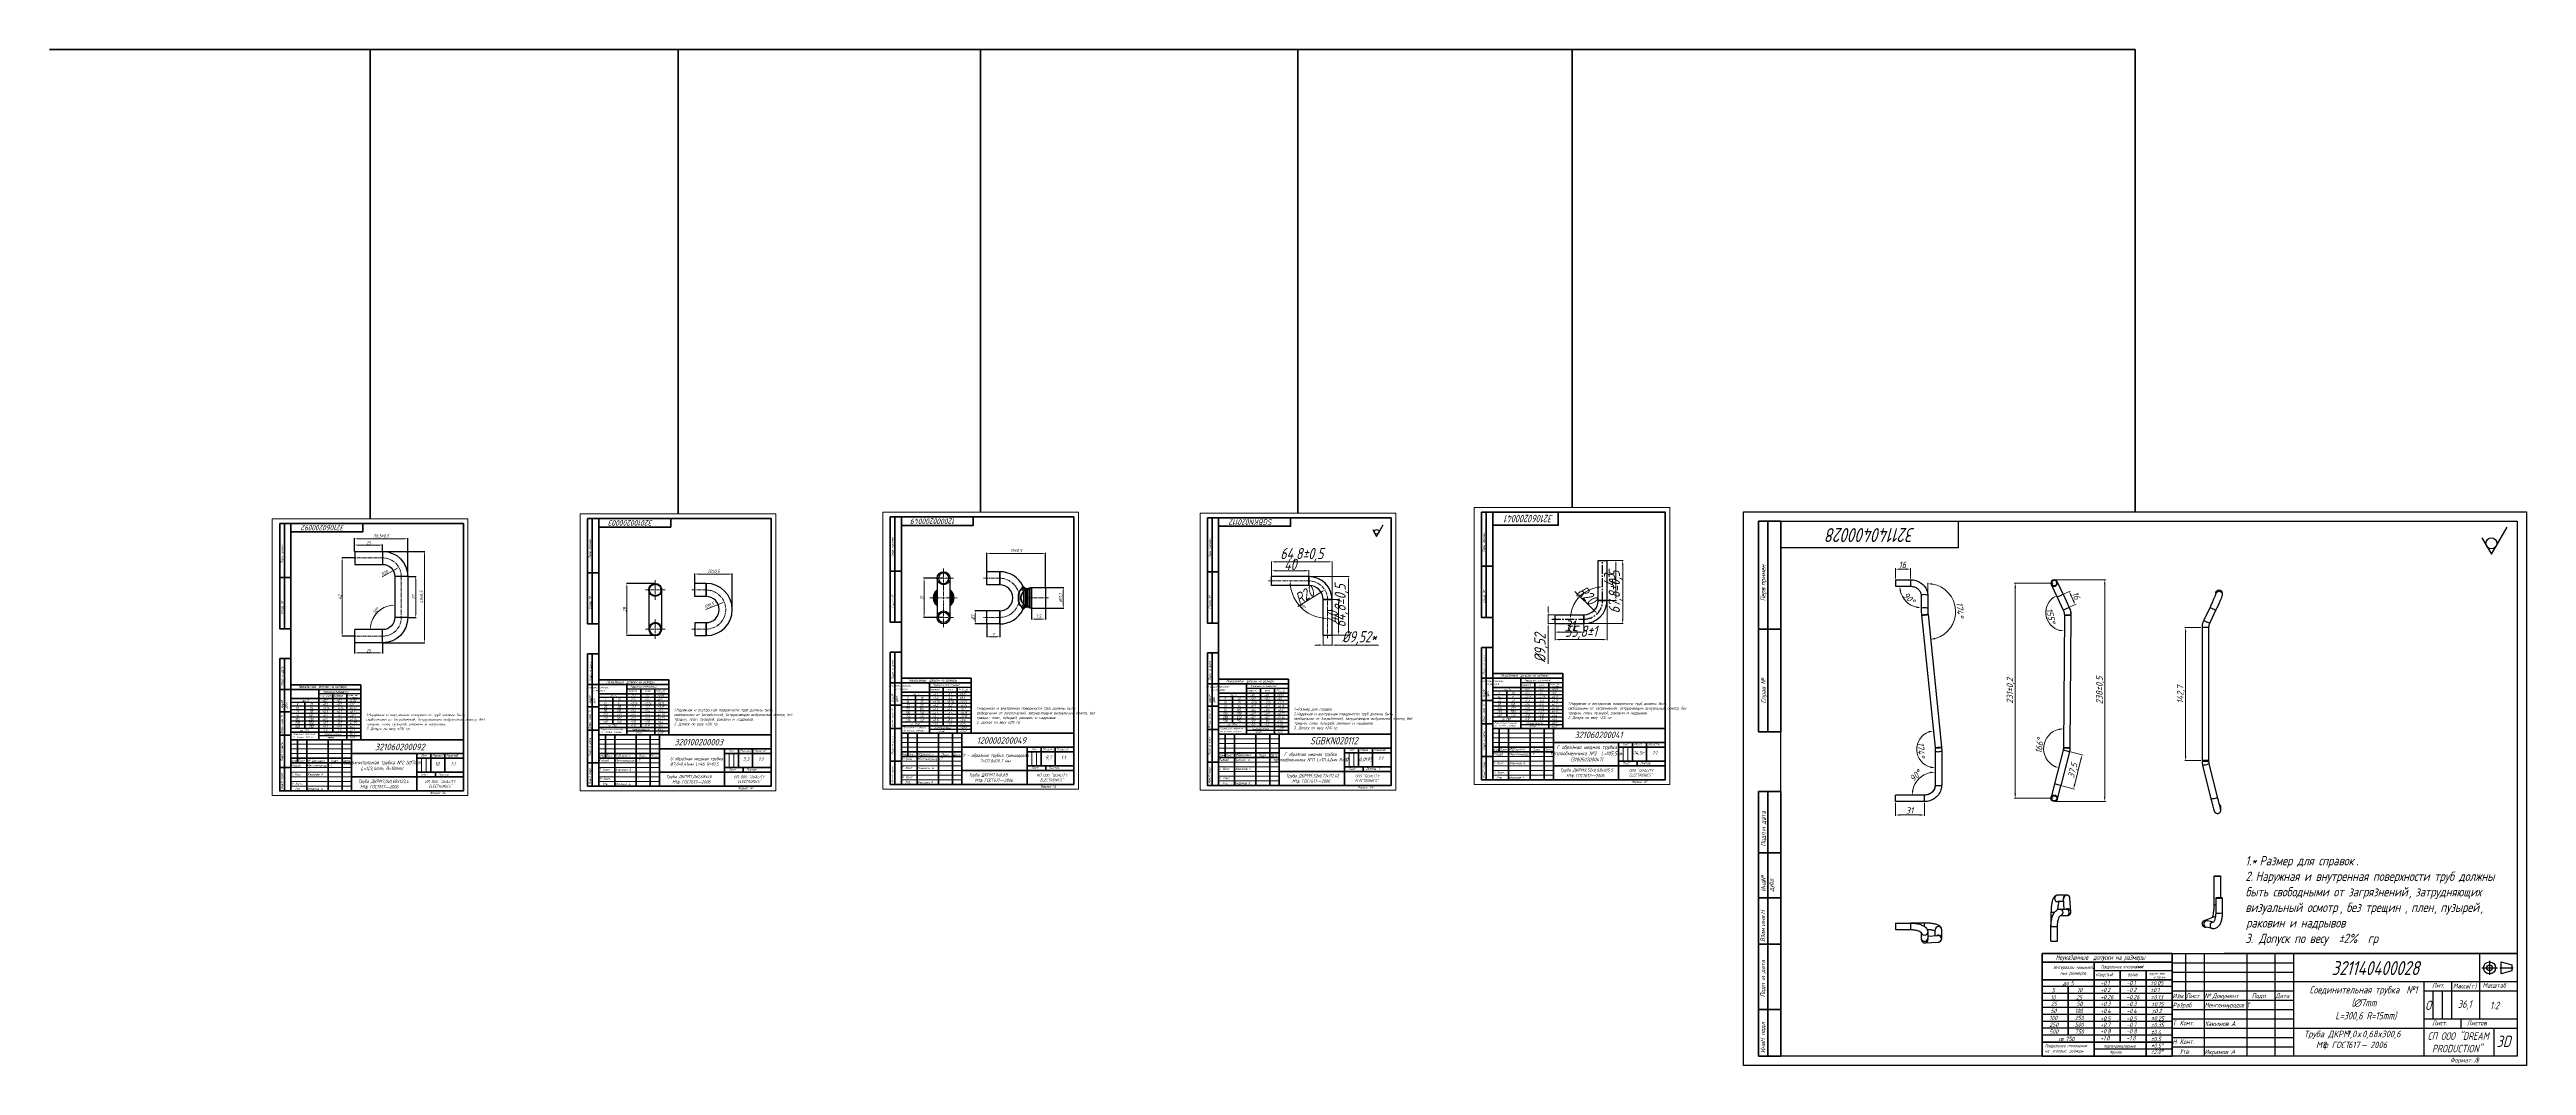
# Model space of a CAD drawing. Header units: millimetres. Extents: x 937859 to 970574, y 987894 to 996517.
# Drawn here: x 965999 to 968657, y 990928 to 992018 of the extents above; entities that cross this region are included whole.
import ezdxf

# ---------------------------------------------------------------- set-up
doc = ezdxf.new("R2010")
doc.units = ezdxf.units.MM
doc.header["$LTSCALE"] = 0.5
for name, pattern in [('CENTER', [0.6, 0.375, -0.075, 0.075, -0.075]), ('CENTER2', [28.575, 19.05, -3.175, 3.175, -3.175]), ('K5LT_BASIC', [0])]:
    doc.linetypes.add(name, pattern=pattern)
doc.layers.add('DIM', color=4, linetype='Continuous')
for name, color, linetype, lineweight in [('MD_Visible', 7, 'Continuous', 25), ('MD_Visible Narrow', 7, 'Continuous', 25), ('MD_Видимые', 7, 'Continuous', 25), ('MD_Видимые тонкие', 7, 'Continuous', 35)]:
    doc.layers.add(name, color=color, linetype=linetype, lineweight=lineweight)
doc.styles.add('A2', font='GOST_A.TTF', dxfattribs={"width": 0.955, "oblique": 15, "height": 12})
doc.styles.get("Standard").update_dxf_attribs({"font": 'GOST_A.TTF', "oblique": 15})
doc.dimstyles.new('ISO-25', dxfattribs={"dimtxt": 12, "dimasz": 4.5, "dimexe": 0.5, "dimexo": 0.625, "dimtad": 1, "dimtxsty": 'A2', "dimcen": 2.5, "dimadec": 0, "dimazin": 0, "dimtfac": 1, "dimtmove": 0, "dimatfit": 3, "dimfxl": 1, "dimlwd": 9, "dimlwe": 9, "dimarcsym": 0})
doc.dimstyles.new('ГОСТ-1', dxfattribs={"dimtxt": 2.5, "dimasz": 3, "dimexe": 0.5, "dimexo": 0, "dimtad": 1, "dimzin": 0, "dimtxsty": 'Standard', "dimcen": 0.09, "dimadec": 0, "dimazin": 0, "dimtfac": 1, "dimtofl": 0, "dimtmove": 0, "dimatfit": 3, "dimfxl": 1, "dimtolj": 1, "dimtzin": 0, "dimlwd": 5, "dimarcsym": 0})
doc.dimstyles.new('ГОСТ-2', dxfattribs={"dimtxt": 3.5, "dimasz": 5, "dimexe": 0.5, "dimexo": 0, "dimtad": 1, "dimdec": 0, "dimzin": 0, "dimtxsty": 'Standard', "dimcen": 0.09, "dimadec": 0, "dimazin": 0, "dimtfac": 1, "dimtdec": 0, "dimtofl": 0, "dimtmove": 0, "dimatfit": 3, "dimfxl": 1, "dimtolj": 1, "dimtzin": 0, "dimlwd": 5, "dimarcsym": 0})

# ---------------------------------------------------------------- blocks, each defined once
blk = doc.blocks.new('*D22')
at = {"color": 0, "lineweight": -2, "transparency": 16777216}
for p, q in [((966326.4, 991479.2), (966326.4, 991493.2)), ((966383.4, 991452.2), (966383.4, 991493.2))]:
    blk.add_line(p, q, dxfattribs=at)
at = {"color": 0, "lineweight": 5, "transparency": 16777216}
blk.add_line((966329.4, 991492.7), (966380.4, 991492.7), dxfattribs=at)
at = {"color": 0, "transparency": 16777216}
for points in [[(966329.4, 991493.2), (966329.4, 991492.2), (966326.4, 991492.7)], [(966380.4, 991493.2), (966380.4, 991492.2), (966383.4, 991492.7)]]:
    blk.add_solid(points, dxfattribs=at)
at = {"layer": 'Defpoints', "color": 0, "transparency": 16777216}
for p in [(966326.4, 991479.2), (966383.4, 991492.7), (966383.4, 991452.2)]:
    blk.add_point(p, dxfattribs=at)
at = {"color": 0, "lineweight": 5, "transparency": 16777216, "insert": (966354.9, 991495.4), "char_height": 3.5, "attachment_point": 5}
blk.add_mtext('\\A1;38,5%%P0,5', dxfattribs=at)
blk = doc.blocks.new('*D23')
at = {"color": 0, "lineweight": -2, "transparency": 16777216}
for p, q in [((966356.4, 991479.2), (966401.7, 991479.2)), ((966356.4, 991381.2), (966401.7, 991381.2))]:
    blk.add_line(p, q, dxfattribs=at)
at = {"color": 0, "lineweight": 5, "transparency": 16777216}
blk.add_line((966401.2, 991476.2), (966401.2, 991384.2), dxfattribs=at)
at = {"color": 0, "transparency": 16777216}
for points in [[(966400.7, 991476.2), (966401.7, 991476.2), (966401.2, 991479.2)], [(966400.7, 991384.2), (966401.7, 991384.2), (966401.2, 991381.2)]]:
    blk.add_solid(points, dxfattribs=at)
at = {"layer": 'Defpoints', "color": 0, "transparency": 16777216}
for p in [(966356.4, 991479.2), (966356.4, 991381.2), (966401.2, 991381.2)]:
    blk.add_point(p, dxfattribs=at)
at = {"color": 0, "lineweight": 5, "transparency": 16777216, "insert": (966398.5, 991430.2), "char_height": 3.5, "attachment_point": 5, "rotation": 90}
blk.add_mtext('\\A1;49%%P0,5', dxfattribs=at)
blk = doc.blocks.new('*D24')
at = {"color": 0, "lineweight": -2, "transparency": 16777216}
for p, q in [((966326.4, 991472.2), (966312.5, 991472.2)), ((966326.4, 991388.2), (966312.5, 991388.2))]:
    blk.add_line(p, q, dxfattribs=at)
at = {"color": 0, "lineweight": 5, "transparency": 16777216}
blk.add_line((966313, 991469.2), (966313, 991391.2), dxfattribs=at)
at = {"color": 0, "transparency": 16777216}
for points in [[(966312.5, 991469.2), (966313.5, 991469.2), (966313, 991472.2)], [(966312.5, 991391.2), (966313.5, 991391.2), (966313, 991388.2)]]:
    blk.add_solid(points, dxfattribs=at)
at = {"layer": 'Defpoints', "color": 0, "transparency": 16777216}
for p in [(966326.4, 991472.2), (966313, 991388.2), (966326.4, 991388.2)]:
    blk.add_point(p, dxfattribs=at)
at = {"color": 0, "lineweight": 5, "transparency": 16777216, "insert": (966310.6, 991430.2), "char_height": 3.5, "attachment_point": 5, "rotation": 90}
blk.add_mtext('\\A1;42', dxfattribs=at)
blk = doc.blocks.new('*D25')
at = {"color": 0, "lineweight": -2, "transparency": 16777216}
for p, q in [((966383.4, 991452.2), (966392.4, 991452.2)), ((966383.4, 991408.2), (966392.4, 991408.2))]:
    blk.add_line(p, q, dxfattribs=at)
at = {"color": 0, "lineweight": 5, "transparency": 16777216}
blk.add_line((966391.9, 991449.2), (966391.9, 991411.2), dxfattribs=at)
at = {"color": 0, "transparency": 16777216}
for points in [[(966391.4, 991449.2), (966392.4, 991449.2), (966391.9, 991452.2)], [(966391.4, 991411.2), (966392.4, 991411.2), (966391.9, 991408.2)]]:
    blk.add_solid(points, dxfattribs=at)
at = {"layer": 'Defpoints', "color": 0, "transparency": 16777216}
for p in [(966383.4, 991452.2), (966383.4, 991408.2), (966391.9, 991408.2)]:
    blk.add_point(p, dxfattribs=at)
at = {"color": 0, "lineweight": 5, "transparency": 16777216, "insert": (966389.6, 991430.2), "char_height": 3.5, "attachment_point": 5, "rotation": 90}
blk.add_mtext('\\A1;22', dxfattribs=at)
blk = doc.blocks.new('*D26')
at = {"color": 0, "lineweight": -2, "transparency": 16777216}
for p, q in [((966326.4, 991381.2), (966326.4, 991369.8)), ((966356.4, 991381.2), (966356.4, 991369.8))]:
    blk.add_line(p, q, dxfattribs=at)
at = {"color": 0, "lineweight": 5, "transparency": 16777216}
blk.add_line((966353.4, 991370.3), (966329.4, 991370.3), dxfattribs=at)
at = {"color": 0, "transparency": 16777216}
for points in [[(966329.4, 991370.8), (966329.4, 991369.8), (966326.4, 991370.3)], [(966353.4, 991370.8), (966353.4, 991369.8), (966356.4, 991370.3)]]:
    blk.add_solid(points, dxfattribs=at)
at = {"layer": 'Defpoints', "color": 0, "transparency": 16777216}
for p in [(966326.4, 991381.2), (966326.4, 991370.3), (966356.4, 991381.2)]:
    blk.add_point(p, dxfattribs=at)
at = {"color": 0, "lineweight": 5, "transparency": 16777216, "insert": (966341.4, 991372.7), "char_height": 3.5, "attachment_point": 5}
blk.add_mtext('\\A1;25', dxfattribs=at)
blk = doc.blocks.new('*D27')
at = {"color": 0, "lineweight": -2, "transparency": 16777216}
for p, q in [((966326.4, 991479.2), (966326.4, 991486.5)), ((966356.4, 991479.2), (966356.4, 991486.5))]:
    blk.add_line(p, q, dxfattribs=at)
at = {"color": 0, "lineweight": 5, "transparency": 16777216}
blk.add_line((966329.4, 991486), (966353.4, 991486), dxfattribs=at)
at = {"color": 0, "transparency": 16777216}
for points in [[(966329.4, 991486.5), (966329.4, 991485.5), (966326.4, 991486)], [(966353.4, 991486.5), (966353.4, 991485.5), (966356.4, 991486)]]:
    blk.add_solid(points, dxfattribs=at)
at = {"layer": 'Defpoints', "color": 0, "transparency": 16777216}
for p in [(966326.4, 991479.2), (966356.4, 991486), (966356.4, 991479.2)]:
    blk.add_point(p, dxfattribs=at)
at = {"color": 0, "lineweight": 5, "transparency": 16777216, "insert": (966341.4, 991488.4), "char_height": 3.5, "attachment_point": 5}
blk.add_mtext('\\A1;25', dxfattribs=at)
blk = doc.blocks.new('*D28')
at = {"color": 0, "lineweight": 5, "transparency": 16777216}
blk.add_arc((966369.4, 991395.2), 26.3, 96.5292, 173.4708, dxfattribs=at)
at = {"color": 0, "transparency": 16777216}
for points in [[(966343.8, 991398.2), (966342.8, 991398.2), (966343.1, 991395.2)], [(966366.4, 991421.9), (966366.5, 991420.9), (966369.4, 991421.5)]]:
    blk.add_solid(points, dxfattribs=at)
at = {"layer": 'Defpoints', "color": 0, "transparency": 16777216}
for p in [(966369.4, 991452.2), (966346.6, 991408.4), (966369.4, 991408.2), (966326.4, 991395.2), (966356.4, 991395.2)]:
    blk.add_point(p, dxfattribs=at)
at = {"color": 0, "lineweight": 5, "transparency": 16777216, "insert": (966349.1, 991415.5), "char_height": 3.5, "attachment_point": 5, "rotation": 45}
blk.add_mtext('\\A1;90°', dxfattribs=at)
blk = doc.blocks.new('*D102')
at = {"color": 0, "lineweight": 5, "transparency": 16777216}
blk.add_line((966703.4, 991416.7), (966720.2, 991423.7), dxfattribs=at)
at = {"color": 0, "transparency": 16777216}
blk.add_solid([(966720, 991424.2), (966720.4, 991423.3), (966723, 991424.9)], dxfattribs=at)
at = {"layer": 'Defpoints', "color": 0, "transparency": 16777216}
for p in [(966723, 991424.9), (966703.6, 991416.8)]:
    blk.add_point(p, dxfattribs=at)
at = {"color": 0, "lineweight": 5, "transparency": 16777216, "insert": (966707.2, 991421.2), "char_height": 3.5, "attachment_point": 5, "rotation": 22.7402}
blk.add_mtext('\\A1;R10,5', dxfattribs=at)
blk = doc.blocks.new('*D103')
at = {"color": 0, "lineweight": -2, "transparency": 16777216}
for p, q in [((966691.6, 991437.8), (966691.6, 991455.4)), ((966731.6, 991416.8), (966731.6, 991455.4))]:
    blk.add_line(p, q, dxfattribs=at)
at = {"color": 0, "lineweight": 5, "transparency": 16777216}
blk.add_line((966694.6, 991454.9), (966728.6, 991454.9), dxfattribs=at)
at = {"color": 0, "transparency": 16777216}
for points in [[(966694.6, 991455.4), (966694.6, 991454.4), (966691.6, 991454.9)], [(966728.6, 991455.4), (966728.6, 991454.4), (966731.6, 991454.9)]]:
    blk.add_solid(points, dxfattribs=at)
at = {"layer": 'Defpoints', "color": 0, "transparency": 16777216}
for p in [(966731.6, 991454.9), (966691.6, 991437.8), (966731.6, 991416.8)]:
    blk.add_point(p, dxfattribs=at)
at = {"color": 0, "lineweight": 5, "transparency": 16777216, "insert": (966711.6, 991457.5), "char_height": 3.5, "attachment_point": 5}
blk.add_mtext('\\A1;20%%P0,5', dxfattribs=at)
blk = doc.blocks.new('*U104')
at = {"color": 0, "linetype": 'CENTER', "lineweight": 5, "ltscale": 20, "transparency": 16777216}
for p, q in [((-10.5, 0), (-1.4, 0)), ((0, 1.4), (0, 10.5)), ((1.4, 0), (10.5, 0)), ((0, -10.5), (0, -1.4))]:
    blk.add_line(p, q, dxfattribs=at)
at = {"color": 0, "linetype": 'Continuous', "lineweight": 5, "ltscale": 20, "transparency": 16777216}
for p, q in [((-0.7, 0), (0.7, 0)), ((0, -0.7), (0, 0.7))]:
    blk.add_line(p, q, dxfattribs=at)
blk = doc.blocks.new('*U105')
at = {"color": 0, "linetype": 'CENTER', "lineweight": 5, "ltscale": 20, "transparency": 16777216}
for p, q in [((-10.5, 0), (-1.4, 0)), ((0, 1.4), (0, 10.5)), ((1.4, 0), (10.5, 0)), ((0, -10.5), (0, -1.4))]:
    blk.add_line(p, q, dxfattribs=at)
at = {"color": 0, "linetype": 'Continuous', "lineweight": 5, "ltscale": 20, "transparency": 16777216}
for p, q in [((-0.7, 0), (0.7, 0)), ((0, -0.7), (0, 0.7))]:
    blk.add_line(p, q, dxfattribs=at)
blk = doc.blocks.new('*D106')
at = {"color": 0, "lineweight": -2, "transparency": 16777216}
for p, q in [((967004.6, 991457.3), (967004.6, 991477.5)), ((967067.6, 991440.5), (967067.6, 991477.5))]:
    blk.add_line(p, q, dxfattribs=at)
at = {"color": 0, "lineweight": 5, "transparency": 16777216}
blk.add_line((967007.6, 991477), (967064.6, 991477), dxfattribs=at)
at = {"color": 0, "transparency": 16777216}
for points in [[(967007.6, 991477.5), (967007.6, 991476.5), (967004.6, 991477)], [(967064.6, 991477.5), (967064.6, 991476.5), (967067.6, 991477)]]:
    blk.add_solid(points, dxfattribs=at)
at = {"layer": 'Defpoints', "color": 0, "transparency": 16777216}
for p in [(967067.6, 991477), (967004.6, 991457.3), (967067.6, 991440.5)]:
    blk.add_point(p, dxfattribs=at)
at = {"color": 0, "lineweight": 5, "transparency": 16777216, "insert": (967036.1, 991479.7), "char_height": 3.5, "attachment_point": 5}
blk.add_mtext('\\A1;32%%P0,5', dxfattribs=at)
blk = doc.blocks.new('*U107')
at = {"color": 0, "linetype": 'CENTER', "lineweight": 5, "ltscale": 20, "transparency": 16777216}
for p, q in [((-10.5, 0), (-1.4, 0)), ((0, 1.4), (0, 10.5)), ((1.4, 0), (10.5, 0)), ((0, -10.5), (0, -1.4))]:
    blk.add_line(p, q, dxfattribs=at)
at = {"color": 0, "linetype": 'Continuous', "lineweight": 5, "ltscale": 20, "transparency": 16777216}
for p, q in [((-0.7, 0), (0.7, 0)), ((0, -0.7), (0, 0.7))]:
    blk.add_line(p, q, dxfattribs=at)
blk = doc.blocks.new('*U108')
at = {"color": 0, "linetype": 'CENTER', "lineweight": 5, "ltscale": 20, "transparency": 16777216}
for p, q in [((-10.5, 0), (-1.4, 0)), ((0, 1.4), (0, 10.5)), ((1.4, 0), (10.5, 0)), ((0, -10.5), (0, -1.4))]:
    blk.add_line(p, q, dxfattribs=at)
at = {"color": 0, "linetype": 'Continuous', "lineweight": 5, "ltscale": 20, "transparency": 16777216}
for p, q in [((-0.7, 0), (0.7, 0)), ((0, -0.7), (0, 0.7))]:
    blk.add_line(p, q, dxfattribs=at)
blk = doc.blocks.new('*U109')
at = {"color": 0, "linetype": 'CENTER', "lineweight": 5, "ltscale": 20, "transparency": 16777216}
for p, q in [((-14.62, 0), (-2.224, 0)), ((0, 2.224), (0, 14.62)), ((2.224, 0), (14.62, 0)), ((0, -14.62), (0, -2.224))]:
    blk.add_line(p, q, dxfattribs=at)
at = {"color": 0, "linetype": 'Continuous', "lineweight": 5, "ltscale": 20, "transparency": 16777216}
for p, q in [((-1.112, 0), (1.112, 0)), ((0, -1.112), (0, 1.112))]:
    blk.add_line(p, q, dxfattribs=at)
blk = doc.blocks.new('*U110')
at = {"color": 0, "linetype": 'CENTER', "lineweight": 5, "ltscale": 20, "transparency": 16777216}
blk.add_line((-11, 0), (11, 0), dxfattribs=at)
blk = doc.blocks.new('*D111')
at = {"color": 0, "lineweight": -2, "transparency": 16777216}
for p, q in [((966958.4, 991450.3), (966936.9, 991450.3)), ((966958.4, 991408.3), (966936.9, 991408.3))]:
    blk.add_line(p, q, dxfattribs=at)
at = {"color": 0, "lineweight": 5, "transparency": 16777216}
blk.add_line((966937.4, 991447.3), (966937.4, 991411.3), dxfattribs=at)
at = {"color": 0, "transparency": 16777216}
for points in [[(966936.9, 991447.3), (966937.9, 991447.3), (966937.4, 991450.3)], [(966936.9, 991411.3), (966937.9, 991411.3), (966937.4, 991408.3)]]:
    blk.add_solid(points, dxfattribs=at)
at = {"layer": 'Defpoints', "color": 0, "transparency": 16777216}
for p in [(966958.4, 991450.3), (966937.4, 991408.3), (966958.4, 991408.3)]:
    blk.add_point(p, dxfattribs=at)
at = {"color": 0, "lineweight": 5, "transparency": 16777216, "insert": (966935, 991429.3), "char_height": 3.5, "attachment_point": 5, "rotation": 90}
blk.add_mtext('\\A1;21', dxfattribs=at)
blk = doc.blocks.new('*D112')
at = {"color": 0, "lineweight": -2, "transparency": 16777216}
for p, q in [((967004.6, 991401.4), (967004.6, 991387.1)), ((967018.6, 991401.3), (967018.6, 991387.1))]:
    blk.add_line(p, q, dxfattribs=at)
at = {"color": 0, "lineweight": 5, "transparency": 16777216}
blk.add_line((967007.6, 991387.6), (967015.6, 991387.6), dxfattribs=at)
at = {"color": 0, "transparency": 16777216}
for points in [[(967007.6, 991388.1), (967007.6, 991387.1), (967004.6, 991387.6)], [(967015.6, 991388.1), (967015.6, 991387.1), (967018.6, 991387.6)]]:
    blk.add_solid(points, dxfattribs=at)
at = {"layer": 'Defpoints', "color": 0, "transparency": 16777216}
for p in [(967004.6, 991401.4), (967018.6, 991401.3), (967018.6, 991387.6)]:
    blk.add_point(p, dxfattribs=at)
at = {"color": 0, "lineweight": 5, "transparency": 16777216, "insert": (967011.6, 991390), "char_height": 3.5, "attachment_point": 5}
blk.add_mtext('\\A1;7 ', dxfattribs=at)
blk = doc.blocks.new('*D113')
at = {"color": 0, "lineweight": -2, "transparency": 16777216}
for p, q in [((967052.6, 991418.2), (967052.6, 991406.1)), ((967067.6, 991418.2), (967067.6, 991406.1))]:
    blk.add_line(p, q, dxfattribs=at)
at = {"color": 0, "lineweight": 5, "transparency": 16777216}
blk.add_line((967055.6, 991406.6), (967064.6, 991406.6), dxfattribs=at)
at = {"color": 0, "transparency": 16777216}
for points in [[(967055.6, 991407.1), (967055.6, 991406.1), (967052.6, 991406.6)], [(967064.6, 991407.1), (967064.6, 991406.1), (967067.6, 991406.6)]]:
    blk.add_solid(points, dxfattribs=at)
at = {"layer": 'Defpoints', "color": 0, "transparency": 16777216}
for p in [(967052.6, 991418.2), (967067.6, 991418.2), (967067.6, 991406.6)]:
    blk.add_point(p, dxfattribs=at)
at = {"color": 0, "lineweight": 5, "transparency": 16777216, "insert": (967060.1, 991409.2), "char_height": 3.5, "attachment_point": 5}
blk.add_mtext('\\A1;7,5', dxfattribs=at)
blk = doc.blocks.new('*D114')
at = {"color": 0, "lineweight": -2, "transparency": 16777216}
for p, q in [((967067.6, 991440.5), (967087.3, 991440.5)), ((967067.6, 991418.2), (967087.3, 991418.2))]:
    blk.add_line(p, q, dxfattribs=at)
at = {"color": 0, "lineweight": 5, "transparency": 16777216}
blk.add_line((967086.8, 991437.5), (967086.8, 991421.2), dxfattribs=at)
at = {"color": 0, "transparency": 16777216}
for points in [[(967086.3, 991437.5), (967087.3, 991437.5), (967086.8, 991440.5)], [(967086.3, 991421.2), (967087.3, 991421.2), (967086.8, 991418.2)]]:
    blk.add_solid(points, dxfattribs=at)
at = {"layer": 'Defpoints', "color": 0, "transparency": 16777216}
for p in [(967067.6, 991440.5), (967067.6, 991418.2), (967086.8, 991418.2)]:
    blk.add_point(p, dxfattribs=at)
at = {"color": 0, "lineweight": 5, "transparency": 16777216, "insert": (967084.2, 991429.3), "char_height": 3.5, "attachment_point": 5, "rotation": 90}
blk.add_mtext('\\A1;%%C11,1', dxfattribs=at)
blk = doc.blocks.new('*D115')
at = {"color": 0, "lineweight": -2, "transparency": 16777216}
for p, q in [((967004.6, 991415.3), (966991.8, 991415.3)), ((967004.6, 991401.3), (966991.8, 991401.3))]:
    blk.add_line(p, q, dxfattribs=at)
at = {"color": 0, "lineweight": 5, "transparency": 16777216}
blk.add_line((966992.3, 991412.3), (966992.3, 991404.3), dxfattribs=at)
at = {"color": 0, "transparency": 16777216}
for points in [[(966991.8, 991412.3), (966992.8, 991412.3), (966992.3, 991415.3)], [(966991.8, 991404.3), (966992.8, 991404.3), (966992.3, 991401.3)]]:
    blk.add_solid(points, dxfattribs=at)
at = {"layer": 'Defpoints', "color": 0, "transparency": 16777216}
for p in [(966992.3, 991401.3), (967004.6, 991415.3), (967004.6, 991401.3)]:
    blk.add_point(p, dxfattribs=at)
at = {"color": 0, "lineweight": 5, "transparency": 16777216, "insert": (966990, 991408.3), "char_height": 3.5, "attachment_point": 5, "rotation": 90}
blk.add_mtext('\\A1;%%C7', dxfattribs=at)
blk = doc.blocks.new('*D116')
at = {"color": 0, "lineweight": 9, "transparency": 16777216}
for p, q in [((967310.4, 991452.8), (967310.4, 991458.9)), ((967314.9, 991458.4), (967345.9, 991458.4)), ((967350.4, 991452.8), (967350.4, 991458.9))]:
    blk.add_line(p, q, dxfattribs=at)
at = {"color": 0, "transparency": 16777216}
for points in [[(967314.9, 991459.2), (967314.9, 991457.7), (967310.4, 991458.4)], [(967345.9, 991459.2), (967345.9, 991457.7), (967350.4, 991458.4)]]:
    blk.add_solid(points, dxfattribs=at)
at = {"layer": 'Defpoints', "color": 0, "transparency": 16777216}
for p in [(967310.4, 991452.2), (967350.4, 991458.4), (967350.4, 991452.2)]:
    blk.add_point(p, dxfattribs=at)
at = {"color": 0, "lineweight": 5, "transparency": 16777216, "insert": (967330.4, 991465.1), "char_height": 12, "attachment_point": 5, "style": 'A2'}
blk.add_mtext('40', dxfattribs=at)
blk = doc.blocks.new('*D117')
at = {"color": 0, "lineweight": 9, "transparency": 16777216}
for p, q in [((967310.4, 991452.8), (967310.4, 991468.5)), ((967314.9, 991468), (967370.7, 991468)), ((967375.2, 991428.1), (967375.2, 991468.5))]:
    blk.add_line(p, q, dxfattribs=at)
at = {"color": 0, "transparency": 16777216}
for points in [[(967314.9, 991468.7), (967314.9, 991467.2), (967310.4, 991468)], [(967370.7, 991468.7), (967370.7, 991467.2), (967375.2, 991468)]]:
    blk.add_solid(points, dxfattribs=at)
at = {"layer": 'Defpoints', "color": 0, "transparency": 16777216}
for p in [(967310.4, 991452.2), (967375.2, 991468), (967375.2, 991427.4)]:
    blk.add_point(p, dxfattribs=at)
at = {"color": 0, "lineweight": 5, "transparency": 16777216, "insert": (967342.8, 991475.5), "char_height": 12, "attachment_point": 5, "style": 'A2'}
blk.add_mtext('64,8%%P0,5', dxfattribs=at)
blk = doc.blocks.new('*D118')
at = {"color": 0, "lineweight": 9, "transparency": 16777216}
for p, q in [((967375.8, 991427.4), (967382.7, 991427.4)), ((967382.2, 991422.9), (967382.2, 991393.9)), ((967375.8, 991389.4), (967382.7, 991389.4))]:
    blk.add_line(p, q, dxfattribs=at)
at = {"color": 0, "transparency": 16777216}
for points in [[(967381.5, 991422.9), (967383, 991422.9), (967382.2, 991427.4)], [(967381.5, 991393.9), (967383, 991393.9), (967382.2, 991389.4)]]:
    blk.add_solid(points, dxfattribs=at)
at = {"layer": 'Defpoints', "color": 0, "transparency": 16777216}
for p in [(967375.2, 991427.4), (967375.2, 991389.4), (967382.2, 991389.4)]:
    blk.add_point(p, dxfattribs=at)
at = {"color": 0, "lineweight": 5, "transparency": 16777216, "insert": (967375.6, 991408.4), "char_height": 12, "attachment_point": 5, "rotation": 90, "style": 'A2'}
blk.add_mtext('40', dxfattribs=at)
blk = doc.blocks.new('*D119')
at = {"color": 0, "lineweight": 9, "transparency": 16777216}
for p, q in [((967351, 991452.2), (967393.4, 991452.2)), ((967392.9, 991393.9), (967392.9, 991447.7)), ((967375.8, 991389.4), (967393.4, 991389.4))]:
    blk.add_line(p, q, dxfattribs=at)
at = {"color": 0, "transparency": 16777216}
for points in [[(967392.1, 991447.7), (967393.6, 991447.7), (967392.9, 991452.2)], [(967392.1, 991393.9), (967393.6, 991393.9), (967392.9, 991389.4)]]:
    blk.add_solid(points, dxfattribs=at)
at = {"layer": 'Defpoints', "color": 0, "transparency": 16777216}
for p in [(967350.4, 991452.2), (967392.9, 991452.2), (967375.2, 991389.4)]:
    blk.add_point(p, dxfattribs=at)
at = {"color": 0, "lineweight": 5, "transparency": 16777216, "insert": (967385.3, 991420.8), "char_height": 12, "attachment_point": 5, "rotation": 90, "style": 'A2'}
blk.add_mtext('64,8%%P0,5', dxfattribs=at)
blk = doc.blocks.new('*D120')
at = {"color": 0, "lineweight": 9, "transparency": 16777216}
blk.add_line((967338.5, 991420.1), (967363.6, 991435.6), dxfattribs=at)
at = {"color": 0, "transparency": 16777216}
blk.add_solid([(967363.2, 991436.2), (967364, 991434.9), (967367.4, 991437.9)], dxfattribs=at)
at = {"layer": 'Defpoints', "color": 0, "transparency": 16777216}
for p in [(967350.4, 991427.4), (967367.4, 991437.9)]:
    blk.add_point(p, dxfattribs=at)
at = {"color": 0, "lineweight": 5, "transparency": 16777216, "insert": (967345.7, 991432.3), "char_height": 12, "attachment_point": 5, "rotation": 31.5937, "style": 'A2'}
blk.add_mtext('R20', dxfattribs=at)
blk = doc.blocks.new('*D121')
at = {"color": 0, "lineweight": 9, "transparency": 16777216}
for p, q in [((967361.1, 991378.6), (967356.6, 991378.6)), ((967365.6, 991388.8), (967365.6, 991378.1)), ((967365.6, 991378.6), (967375.2, 991378.6)), ((967375.2, 991388.8), (967375.2, 991378.1)), ((967379.7, 991378.6), (967424.9, 991378.6))]:
    blk.add_line(p, q, dxfattribs=at)
at = {"color": 0, "transparency": 16777216}
for points in [[(967361.1, 991379.4), (967361.1, 991377.9), (967365.6, 991378.6)], [(967379.7, 991379.4), (967379.7, 991377.9), (967375.2, 991378.6)]]:
    blk.add_solid(points, dxfattribs=at)
at = {"layer": 'Defpoints', "color": 0, "transparency": 16777216}
for p in [(967365.6, 991389.4), (967375.2, 991389.4), (967375.2, 991378.6)]:
    blk.add_point(p, dxfattribs=at)
at = {"color": 0, "lineweight": 5, "transparency": 16777216, "insert": (967404.5, 991386.2), "char_height": 12, "attachment_point": 5, "style": 'A2'}
blk.add_mtext('%%C9,52*', dxfattribs=at)
blk = doc.blocks.new('*D122')
at = {"color": 0, "lineweight": 9, "transparency": 16777216}
blk.add_line((967635.6, 991436.2), (967656.6, 991415.6), dxfattribs=at)
at = {"color": 0, "transparency": 16777216}
blk.add_solid([(967657.1, 991416.2), (967656.1, 991415.1), (967659.8, 991412.5)], dxfattribs=at)
at = {"layer": 'Defpoints', "color": 0, "transparency": 16777216}
for p in [(967645.5, 991426.5), (967659.8, 991412.5)]:
    blk.add_point(p, dxfattribs=at)
at = {"color": 0, "lineweight": 5, "transparency": 16777216, "insert": (967649.1, 991432.2), "char_height": 12, "attachment_point": 5, "rotation": 315.5658, "style": 'A2'}
blk.add_mtext('R20', dxfattribs=at)
blk = doc.blocks.new('*D123')
at = {"color": 0, "lineweight": 9, "transparency": 16777216}
for p, q in [((967614.5, 991401.1), (967614.5, 991392.1)), ((967645.5, 991401.1), (967645.5, 991392.1)), ((967619, 991392.6), (967641, 991392.6))]:
    blk.add_line(p, q, dxfattribs=at)
at = {"color": 0, "transparency": 16777216}
for points in [[(967619, 991393.3), (967619, 991391.8), (967614.5, 991392.6)], [(967641, 991393.3), (967641, 991391.8), (967645.5, 991392.6)]]:
    blk.add_solid(points, dxfattribs=at)
at = {"layer": 'Defpoints', "color": 0, "transparency": 16777216}
for p in [(967614.5, 991401.7), (967645.5, 991401.7), (967645.5, 991392.6)]:
    blk.add_point(p, dxfattribs=at)
at = {"color": 0, "lineweight": 5, "transparency": 16777216, "insert": (967630, 991399.2), "char_height": 12, "attachment_point": 5, "style": 'A2'}
blk.add_mtext('31', dxfattribs=at)
blk = doc.blocks.new('*D124')
at = {"color": 0, "lineweight": 9, "transparency": 16777216}
for p, q in [((967670.3, 991425.8), (967670.3, 991384)), ((967614.5, 991401.1), (967614.5, 991384)), ((967619, 991384.5), (967665.8, 991384.5))]:
    blk.add_line(p, q, dxfattribs=at)
at = {"color": 0, "transparency": 16777216}
for points in [[(967619, 991385.3), (967619, 991383.8), (967614.5, 991384.5)], [(967665.8, 991385.3), (967665.8, 991383.8), (967670.3, 991384.5)]]:
    blk.add_solid(points, dxfattribs=at)
at = {"layer": 'Defpoints', "color": 0, "transparency": 16777216}
for p in [(967670.3, 991426.5), (967614.5, 991401.7), (967670.3, 991384.5)]:
    blk.add_point(p, dxfattribs=at)
at = {"color": 0, "lineweight": 5, "transparency": 16777216, "insert": (967642.4, 991392.1), "char_height": 12, "attachment_point": 5, "style": 'A2'}
blk.add_mtext('55,8%%P1', dxfattribs=at)
blk = doc.blocks.new('*D125')
at = {"color": 0, "lineweight": 9, "transparency": 16777216}
for p, q in [((967670.9, 991469.5), (967680.3, 991469.5)), ((967679.8, 991431), (967679.8, 991465)), ((967670.9, 991426.5), (967680.3, 991426.5))]:
    blk.add_line(p, q, dxfattribs=at)
at = {"color": 0, "transparency": 16777216}
for points in [[(967679, 991465), (967680.5, 991465), (967679.8, 991469.5)], [(967679, 991431), (967680.5, 991431), (967679.8, 991426.5)]]:
    blk.add_solid(points, dxfattribs=at)
at = {"layer": 'Defpoints', "color": 0, "transparency": 16777216}
for p in [(967670.3, 991469.5), (967679.8, 991469.5), (967670.3, 991426.5)]:
    blk.add_point(p, dxfattribs=at)
at = {"color": 0, "lineweight": 5, "transparency": 16777216, "insert": (967673.1, 991448), "char_height": 12, "attachment_point": 5, "rotation": 90, "style": 'A2'}
blk.add_mtext('43', dxfattribs=at)
blk = doc.blocks.new('*D126')
at = {"color": 0, "lineweight": 9, "transparency": 16777216}
for p, q in [((967670.9, 991469.5), (967687.6, 991469.5)), ((967687.1, 991465), (967687.1, 991406.2)), ((967646.2, 991401.7), (967687.6, 991401.7))]:
    blk.add_line(p, q, dxfattribs=at)
at = {"color": 0, "transparency": 16777216}
for points in [[(967686.3, 991465), (967687.8, 991465), (967687.1, 991469.5)], [(967686.3, 991406.2), (967687.8, 991406.2), (967687.1, 991401.7)]]:
    blk.add_solid(points, dxfattribs=at)
at = {"layer": 'Defpoints', "color": 0, "transparency": 16777216}
for p in [(967670.3, 991469.5), (967645.5, 991401.7), (967687.1, 991401.7)]:
    blk.add_point(p, dxfattribs=at)
at = {"color": 0, "lineweight": 5, "transparency": 16777216, "insert": (967679.5, 991435.6), "char_height": 12, "attachment_point": 5, "rotation": 90, "style": 'A2'}
blk.add_mtext('67,8%%P0,5', dxfattribs=at)
blk = doc.blocks.new('*D127')
at = {"color": 0, "lineweight": 9, "transparency": 16777216}
for p, q in [((967613.9, 991411.2), (967606.7, 991411.2)), ((967613.9, 991401.7), (967606.7, 991401.7)), ((967607.2, 991415.7), (967607.2, 991420.2)), ((967607.2, 991411.2), (967607.2, 991401.7)), ((967607.2, 991397.2), (967607.2, 991358.5))]:
    blk.add_line(p, q, dxfattribs=at)
at = {"color": 0, "transparency": 16777216}
for points in [[(967606.4, 991415.7), (967607.9, 991415.7), (967607.2, 991411.2)], [(967606.4, 991397.2), (967607.9, 991397.2), (967607.2, 991401.7)]]:
    blk.add_solid(points, dxfattribs=at)
at = {"layer": 'Defpoints', "color": 0, "transparency": 16777216}
for p in [(967607.2, 991401.7), (967614.5, 991411.2), (967614.5, 991401.7)]:
    blk.add_point(p, dxfattribs=at)
at = {"color": 0, "lineweight": 5, "transparency": 16777216, "insert": (967599.7, 991375.6), "char_height": 12, "attachment_point": 5, "rotation": 90, "style": 'A2'}
blk.add_mtext('%%C9,52', dxfattribs=at)
blk = doc.blocks.new('*D128')
at = {"color": 0, "lineweight": -2, "transparency": 16777216}
for p, q in [((966649, 991444.8), (966618, 991444.8)), ((966649, 991388.8), (966618, 991388.8))]:
    blk.add_line(p, q, dxfattribs=at)
at = {"color": 0, "lineweight": 5, "transparency": 16777216}
blk.add_line((966618.5, 991441.8), (966618.5, 991391.8), dxfattribs=at)
at = {"color": 0, "transparency": 16777216}
for points in [[(966618, 991441.8), (966619, 991441.8), (966618.5, 991444.8)], [(966618, 991391.8), (966619, 991391.8), (966618.5, 991388.8)]]:
    blk.add_solid(points, dxfattribs=at)
at = {"layer": 'Defpoints', "color": 0, "transparency": 16777216}
for p in [(966649, 991444.8), (966618.5, 991388.8), (966649, 991388.8)]:
    blk.add_point(p, dxfattribs=at)
at = {"color": 0, "lineweight": 5, "transparency": 16777216, "insert": (966616.1, 991416.8), "char_height": 3.5, "attachment_point": 5, "rotation": 90}
blk.add_mtext('\\A1;28', dxfattribs=at)
blk = doc.blocks.new('*U141')
at = {"color": 0, "linetype": 'CENTER', "lineweight": 5, "ltscale": 20, "transparency": 16777216}
blk.add_line((15.2, 0), (-18.5, 0), dxfattribs=at)
blk = doc.blocks.new('*D142')
at = {"color": 0, "lineweight": 5, "transparency": 16777216}
blk.add_line((966355.9, 991451.9), (966371.2, 991460.6), dxfattribs=at)
at = {"color": 0, "transparency": 16777216}
blk.add_solid([(966370.9, 991461.1), (966371.4, 991460.2), (966373.8, 991462.1)], dxfattribs=at)
at = {"layer": 'Defpoints', "color": 0, "transparency": 16777216}
for p in [(966356.4, 991452.2), (966373.8, 991462.1)]:
    blk.add_point(p, dxfattribs=at)
at = {"color": 0, "lineweight": 5, "transparency": 16777216, "insert": (966358.4, 991456), "char_height": 3.5, "attachment_point": 5, "rotation": 29.7771}
blk.add_mtext('\\A1;R20', dxfattribs=at)
blk = doc.blocks.new('*U143')
at = {"color": 0, "linetype": 'CENTER', "lineweight": 5, "ltscale": 20, "transparency": 16777216}
blk.add_line((6.3, 0), (-9.5, 0), dxfattribs=at)
blk = doc.blocks.new('*U144')
at = {"color": 0, "linetype": 'CENTER', "lineweight": 5, "ltscale": 20, "transparency": 16777216}
blk.add_line((-9.5, 0), (6.1, 0), dxfattribs=at)
blk = doc.blocks.new('*D217')
at = {"color": 0, "lineweight": 5, "transparency": 16777216}
blk.add_arc((967665.5, 991406.5), 34.6, 98.2838, 171.7162, dxfattribs=at)
at = {"color": 0, "transparency": 16777216}
for points in [[(967660.5, 991441.6), (967660.6, 991439.9), (967665.5, 991441.1)], [(967632.1, 991411.4), (967630.5, 991411.5), (967630.9, 991406.5)]]:
    blk.add_solid(points, dxfattribs=at)
at = {"layer": 'Defpoints', "color": 0, "transparency": 16777216}
for p in [(967665.5, 991469.5), (967648.2, 991436.4), (967665.5, 991426.5), (967611, 991406.5), (967645.5, 991406.5)]:
    blk.add_point(p, dxfattribs=at)
at = {"color": 0, "transparency": 16777216, "insert": (967639.4, 991432.6), "char_height": 3.5, "attachment_point": 5, "rotation": 45}
blk.add_mtext('\\A1;90°', dxfattribs=at)
blk = doc.blocks.new('*D218')
at = {"color": 0, "lineweight": 5, "transparency": 16777216}
blk.add_arc((967370.4, 991447.4), 40.2, 187.1228, 262.8772, dxfattribs=at)
at = {"color": 0, "transparency": 16777216}
for points in [[(967329.6, 991442.4), (967331.3, 991442.5), (967330.2, 991447.4)], [(967365.5, 991408.3), (967365.4, 991406.7), (967370.4, 991407.2)]]:
    blk.add_solid(points, dxfattribs=at)
at = {"layer": 'Defpoints', "color": 0, "transparency": 16777216}
for p in [(967306.9, 991447.4), (967335.5, 991427.3), (967350.4, 991447.4), (967370.4, 991427.4), (967370.4, 991385.9)]:
    blk.add_point(p, dxfattribs=at)
at = {"color": 0, "transparency": 16777216, "insert": (967343.6, 991420.7), "char_height": 3.5, "attachment_point": 5, "rotation": 315}
blk.add_mtext('\\A1;90°', dxfattribs=at)

msp = doc.modelspace()

# ---------------------------------------------------------------- linework, layer by layer
at = {"color": 1, "lineweight": 90}
for p, q in [((966343.042, 992017.59), (965999.022, 992017.59)), ((966343.042, 991514.176), (966343.042, 992017.59)), ((966673.437, 992017.59), (966343.042, 992017.59)), ((966673.437, 991519.327), (966673.437, 992017.59)), ((966998.085, 992017.59), (966673.437, 992017.59)), ((966998.085, 991521.079), (966998.085, 992017.59)), ((967338.534, 992017.59), (966998.085, 992017.59)), ((967338.534, 991520.17), (967338.534, 992017.59)), ((967632.693, 992017.59), (967338.534, 992017.59)), ((967632.693, 991526.176), (967632.693, 992017.59)), ((968236.851, 992017.59), (967632.693, 992017.59)), ((968236.851, 991521.648), (968236.851, 992017.59))]:
    msp.add_line(p, q, dxfattribs=at)
at = {"lineweight": 5}
for p, q in [((966448.042, 991514.176), (966238.042, 991514.176)), ((966778.437, 991519.327), (966568.437, 991519.327)), ((967103.085, 991521.079), (966893.085, 991521.079)), ((967443.534, 991520.17), (967233.534, 991520.17)), ((967737.693, 991526.176), (967527.693, 991526.176)), ((967979.902, 991449.998), (967979.902, 991461.108)), ((967990.902, 991460.108), (967984.902, 991460.108)), ((967995.902, 991449.998), (967995.902, 991461.108)), ((968014.402, 991432.903), (968014.402, 991445.527)), ((968148.891, 991445.248), (968107.299, 991445.248)), ((968108.299, 991440.248), (968108.299, 991219.248)), ((968151.391, 991448.748), (968205.327, 991448.748)), ((968152.78, 991431.307), (968152.169, 991432.617)), ((968160.785, 991433.661), (968167.054, 991436.584)), ((968168.26, 991431.629), (968170.6, 991426.611)), ((968204.327, 991443.748), (968204.327, 991215.748)), ((968167.351, 991419.579), (968173.62, 991422.502)), ((968307.556, 991397.363), (968290.118, 991397.363)), ((968291.118, 991392.363), (968291.118, 991259.666)), ((966258.042, 991272.176), (966323.042, 991272.176)), ((966258.042, 991267.176), (966323.042, 991267.176)), ((966588.437, 991277.327), (966653.437, 991277.327)), ((966588.437, 991272.327), (966653.437, 991272.327)), ((966588.437, 991267.327), (966653.437, 991267.327)), ((966913.085, 991279.079), (966978.085, 991279.079)), ((966913.085, 991274.079), (966978.085, 991274.079)), ((966913.085, 991269.079), (966978.085, 991269.079)), ((967053.085, 991249.079), (967053.085, 991264.079)), ((967058.085, 991249.079), (967058.085, 991264.079)), ((967058.085, 991249.079), (967058.085, 991264.079)), ((967253.534, 991278.17), (967318.534, 991278.17)), ((967253.534, 991273.17), (967318.534, 991273.17)), ((967253.534, 991268.17), (967318.534, 991268.17)), ((967547.693, 991284.176), (967612.693, 991284.176)), ((967547.693, 991279.176), (967612.693, 991279.176)), ((967547.693, 991274.176), (967612.693, 991274.176)), ((967687.693, 991254.176), (967687.693, 991269.176)), ((967692.693, 991254.176), (967692.693, 991269.176)), ((967692.693, 991254.176), (967692.693, 991269.176)), ((968167.638, 991263.992), (968181.036, 991260.599)), ((966258.042, 991262.176), (966323.042, 991262.176)), ((966258.042, 991247.176), (966323.042, 991247.176)), ((966258.042, 991242.176), (966323.042, 991242.176)), ((966398.042, 991242.176), (966398.042, 991257.176)), ((966403.042, 991242.176), (966403.042, 991257.176)), ((966403.042, 991242.176), (966403.042, 991257.176)), ((966588.437, 991252.327), (966653.437, 991252.327)), ((966588.437, 991247.327), (966653.437, 991247.327)), ((966588.437, 991242.327), (966653.437, 991242.327)), ((966588.437, 991237.327), (966653.437, 991237.327)), ((966728.437, 991247.327), (966728.437, 991262.327)), ((966733.437, 991247.327), (966733.437, 991262.327)), ((966733.437, 991247.327), (966733.437, 991262.327)), ((966913.085, 991254.079), (966978.085, 991254.079)), ((966913.085, 991249.079), (966978.085, 991249.079)), ((966913.085, 991244.079), (966978.085, 991244.079)), ((966913.085, 991239.079), (966978.085, 991239.079)), ((967253.534, 991253.17), (967318.534, 991253.17)), ((967253.534, 991248.17), (967318.534, 991248.17)), ((967253.534, 991243.17), (967318.534, 991243.17)), ((967253.534, 991238.17), (967318.534, 991238.17)), ((967393.534, 991248.17), (967393.534, 991263.17)), ((967398.534, 991248.17), (967398.534, 991263.17)), ((967398.534, 991248.17), (967398.534, 991263.17)), ((967547.693, 991259.176), (967612.693, 991259.176)), ((967547.693, 991254.176), (967612.693, 991254.176)), ((967547.693, 991249.176), (967612.693, 991249.176)), ((967547.693, 991244.176), (967612.693, 991244.176)), ((967547.693, 991239.176), (967612.693, 991239.176)), ((968172.084, 991229.322), (968178.839, 991255.998)), ((968307.556, 991254.666), (968290.118, 991254.666)), ((966258.042, 991237.176), (966323.042, 991237.176)), ((966258.042, 991232.176), (966323.042, 991232.176)), ((966258.042, 991227.176), (966323.042, 991227.176)), ((966588.437, 991232.327), (966653.437, 991232.327)), ((966913.085, 991234.079), (966978.085, 991234.079)), ((967253.534, 991233.17), (967318.534, 991233.17)), ((968148.891, 991214.248), (968107.299, 991214.248)), ((968151.391, 991210.748), (968205.327, 991210.748)), ((968158.428, 991227.623), (968171.826, 991224.23)), ((967979.902, 991209.498), (967979.902, 991195.363)), ((968005.902, 991196.363), (967984.902, 991196.363)), ((968010.902, 991209.498), (968010.902, 991195.363))]:
    msp.add_line(p, q, dxfattribs=at)
at = {"color": 0}
msp.add_line((967423.039, 991495.295), (967430.082, 991507.493), dxfattribs=at)
at = {"lineweight": 25}
for p, q in [((967816.851, 991521.648), (968656.851, 991521.648)), ((967816.851, 990927.648), (967816.851, 991521.648)), ((967856.851, 991511.648), (968646.851, 991511.648)), ((967856.851, 990937.648), (967856.851, 991511.648)), ((968646.851, 991511.648), (968646.851, 990937.648)), ((968656.851, 991521.648), (968656.851, 990927.648)), ((968276.851, 991047.648), (968646.851, 991047.648)), ((968276.851, 990937.648), (968276.851, 991047.648)), ((968276.851, 991037.648), (968406.851, 991037.648)), ((968276.851, 991027.648), (968406.851, 991027.648)), ((968290.851, 991047.648), (968290.851, 990997.648)), ((968310.851, 991047.648), (968310.851, 990937.648)), ((968332.351, 991047.648), (968442.851, 991047.648)), ((968356.851, 991047.648), (968356.851, 990937.648)), ((968386.851, 991047.648), (968386.851, 990937.648)), ((968406.851, 991047.648), (968406.851, 990937.648)), ((968606.851, 991017.648), (968606.851, 991047.648)), ((968609.018, 991032.356), (968625.769, 991032.356)), ((968617.207, 991039.974), (968617.207, 991024.887)), ((968628.242, 991032.356), (968642.521, 991032.356)), ((968629.546, 991038.748), (968641.023, 991035.591)), ((968629.546, 991032.356), (968629.546, 991038.748)), ((968629.546, 991025.965), (968629.546, 991032.356)), ((968641.023, 991029.121), (968629.546, 991025.965)), ((968641.023, 991035.591), (968641.023, 991032.356)), ((968641.023, 991032.356), (968641.023, 991029.121)), ((968646.851, 991047.648), (968646.851, 990937.648)), ((968646.851, 991047.648), (968646.851, 990937.648)), ((968276.851, 991017.648), (968406.851, 991017.648)), ((968276.851, 991007.648), (968406.851, 991007.648)), ((968406.851, 991017.648), (968646.851, 991017.648)), ((968546.851, 991017.648), (968546.851, 990937.648)), ((968546.851, 991007.648), (968646.851, 991007.648)), ((968556.851, 990977.648), (968556.851, 991007.648)), ((968566.851, 990977.648), (968566.851, 991007.648)), ((968566.851, 990977.648), (968566.851, 991007.648)), ((968576.851, 990977.648), (968576.851, 991017.648)), ((968576.851, 990977.648), (968576.851, 991017.648)), ((968606.851, 990977.648), (968606.851, 991017.648)), ((968606.851, 990977.648), (968606.851, 991017.648)), ((968276.851, 990997.648), (968406.851, 990997.648)), ((968276.851, 990987.648), (968406.851, 990987.648)), ((968276.851, 990977.648), (968406.851, 990977.648)), ((968546.851, 990977.648), (968646.851, 990977.648)), ((968586.851, 990967.648), (968586.851, 990977.648)), ((968276.851, 990967.648), (968406.851, 990967.648)), ((968276.851, 990957.648), (968406.851, 990957.648)), ((968276.851, 990947.648), (968406.851, 990947.648)), ((968406.851, 990967.648), (968646.851, 990967.648)), ((968621.968, 990967.648), (968621.968, 990937.648)), ((968656.851, 990927.648), (967816.851, 990927.648)), ((968646.851, 990937.648), (967856.851, 990937.648)), ((968646.851, 990937.648), (968276.851, 990937.648))]:
    msp.add_line(p, q, dxfattribs=at)
at = {"lineweight": 50}
for p, q in [((967832.851, 991511.648), (967856.851, 991511.648)), ((967832.851, 991285.648), (967832.851, 991511.648)), ((967842.851, 991511.648), (967856.851, 991511.648)), ((967842.851, 991285.648), (967842.851, 991511.648)), ((967856.851, 991511.648), (967856.851, 991285.648)), ((967856.851, 991511.648), (967856.851, 991285.648)), ((966258.042, 991451.176), (966246.042, 991451.176)), ((966588.437, 991456.327), (966576.437, 991456.327)), ((966913.085, 991458.079), (966901.085, 991458.079)), ((967253.534, 991457.17), (967241.534, 991457.17)), ((967547.693, 991463.176), (967535.693, 991463.176)), ((967856.851, 991395.648), (967832.851, 991395.648)), ((967540.693, 991319.176), (967540.693, 991234.176)), ((966251.042, 991307.176), (966251.042, 991222.176)), ((966581.437, 991312.327), (966581.437, 991227.327)), ((966906.085, 991314.079), (966906.085, 991229.079)), ((967246.534, 991313.17), (967246.534, 991228.17)), ((966258.042, 991277.176), (966323.042, 991277.176)), ((966265.042, 991277.176), (966265.042, 991252.176)), ((966275.042, 991277.176), (966275.042, 991222.176)), ((966298.042, 991277.176), (966298.042, 991222.176)), ((966313.042, 991277.176), (966313.042, 991222.176)), ((966323.042, 991277.176), (966323.042, 991222.176)), ((966588.437, 991282.327), (966653.437, 991282.327)), ((966595.437, 991282.327), (966595.437, 991257.327)), ((966605.437, 991282.327), (966605.437, 991227.327)), ((966628.437, 991282.327), (966628.437, 991227.327)), ((966643.437, 991282.327), (966643.437, 991227.327)), ((966653.437, 991282.327), (966653.437, 991227.327)), ((966653.437, 991267.327), (966773.437, 991267.327)), ((966723.437, 991267.327), (966723.437, 991227.327)), ((966738.437, 991247.327), (966738.437, 991267.327)), ((966738.437, 991247.327), (966738.437, 991267.327)), ((966753.437, 991247.327), (966753.437, 991267.327)), ((966753.437, 991247.327), (966753.437, 991267.327)), ((966913.085, 991284.079), (966978.085, 991284.079)), ((966913.085, 991264.079), (966978.085, 991264.079)), ((966920.085, 991284.079), (966920.085, 991259.079)), ((966930.085, 991284.079), (966930.085, 991229.079)), ((966953.085, 991284.079), (966953.085, 991229.079)), ((966968.085, 991284.079), (966968.085, 991229.079)), ((966978.085, 991284.079), (966978.085, 991229.079)), ((966978.085, 991269.079), (967098.085, 991269.079)), ((967048.085, 991269.079), (967048.085, 991229.079)), ((967048.085, 991264.079), (967098.085, 991264.079)), ((967063.085, 991249.079), (967063.085, 991269.079)), ((967063.085, 991249.079), (967063.085, 991269.079)), ((967078.085, 991249.079), (967078.085, 991269.079)), ((967078.085, 991249.079), (967078.085, 991269.079)), ((967253.534, 991283.17), (967318.534, 991283.17)), ((967260.534, 991283.17), (967260.534, 991258.17)), ((967270.534, 991283.17), (967270.534, 991228.17)), ((967293.534, 991283.17), (967293.534, 991228.17)), ((967308.534, 991283.17), (967308.534, 991228.17)), ((967318.534, 991283.17), (967318.534, 991228.17)), ((967318.534, 991268.17), (967438.534, 991268.17)), ((967388.534, 991268.17), (967388.534, 991228.17)), ((967403.534, 991248.17), (967403.534, 991268.17)), ((967403.534, 991248.17), (967403.534, 991268.17)), ((967418.534, 991248.17), (967418.534, 991268.17)), ((967418.534, 991248.17), (967418.534, 991268.17)), ((967547.693, 991289.176), (967612.693, 991289.176)), ((967547.693, 991269.176), (967612.693, 991269.176)), ((967547.693, 991264.176), (967612.693, 991264.176)), ((967554.693, 991289.176), (967554.693, 991264.176)), ((967564.693, 991289.176), (967564.693, 991234.176)), ((967587.693, 991289.176), (967587.693, 991234.176)), ((967602.693, 991289.176), (967602.693, 991234.176)), ((967612.693, 991289.176), (967612.693, 991234.176)), ((967612.693, 991274.176), (967732.693, 991274.176)), ((967682.693, 991274.176), (967682.693, 991234.176)), ((967682.693, 991269.176), (967732.693, 991269.176)), ((967697.693, 991254.176), (967697.693, 991274.176)), ((967697.693, 991254.176), (967697.693, 991274.176)), ((967712.693, 991254.176), (967712.693, 991274.176)), ((967712.693, 991254.176), (967712.693, 991274.176)), ((967856.851, 991285.648), (967832.851, 991285.648)), ((967856.851, 991285.648), (967842.851, 991285.648)), ((966258.042, 991257.176), (966323.042, 991257.176)), ((966258.042, 991252.176), (966323.042, 991252.176)), ((966323.042, 991262.176), (966443.042, 991262.176)), ((966393.042, 991262.176), (966393.042, 991222.176)), ((966393.042, 991257.176), (966443.042, 991257.176)), ((966393.042, 991242.176), (966443.042, 991242.176)), ((966408.042, 991242.176), (966408.042, 991262.176)), ((966408.042, 991242.176), (966408.042, 991262.176)), ((966413.042, 991237.176), (966413.042, 991242.176)), ((966423.042, 991242.176), (966423.042, 991262.176)), ((966423.042, 991242.176), (966423.042, 991262.176)), ((966588.437, 991262.327), (966653.437, 991262.327)), ((966588.437, 991257.327), (966653.437, 991257.327)), ((966653.437, 991242.327), (966773.437, 991242.327)), ((966723.437, 991262.327), (966773.437, 991262.327)), ((966723.437, 991247.327), (966773.437, 991247.327)), ((966743.437, 991242.327), (966743.437, 991247.327)), ((966913.085, 991259.079), (966978.085, 991259.079)), ((966978.085, 991244.079), (967098.085, 991244.079)), ((967048.085, 991249.079), (967098.085, 991249.079)), ((967068.085, 991244.079), (967068.085, 991249.079)), ((967253.534, 991263.17), (967318.534, 991263.17)), ((967253.534, 991258.17), (967318.534, 991258.17)), ((967318.534, 991243.17), (967438.534, 991243.17)), ((967388.534, 991263.17), (967438.534, 991263.17)), ((967388.534, 991248.17), (967438.534, 991248.17)), ((967408.534, 991243.17), (967408.534, 991248.17)), ((967612.693, 991249.176), (967732.693, 991249.176)), ((967682.693, 991254.176), (967732.693, 991254.176)), ((967702.693, 991249.176), (967702.693, 991254.176)), ((966323.042, 991237.176), (966443.042, 991237.176)), ((967832.851, 991221.648), (967856.851, 991221.648)), ((967832.851, 991107.648), (967832.851, 991221.648)), ((967842.851, 991221.648), (967856.851, 991221.648)), ((967842.851, 991107.648), (967842.851, 991221.648)), ((967856.851, 991221.648), (967856.851, 991107.648)), ((967856.851, 991221.648), (967856.851, 991107.648)), ((967832.851, 991155.648), (967856.851, 991155.648)), ((967832.851, 991107.648), (967832.851, 991155.648)), ((967856.851, 991155.648), (967856.851, 991107.648)), ((967832.851, 991107.648), (967856.851, 991107.648)), ((967832.851, 990937.648), (967832.851, 991107.648)), ((967856.851, 991107.648), (967832.851, 991107.648)), ((967856.851, 991107.648), (967832.851, 991107.648)), ((967842.851, 991107.648), (967842.851, 990937.648)), ((967856.851, 991107.648), (967842.851, 991107.648)), ((967856.851, 991107.648), (967856.851, 990937.648)), ((967832.851, 991057.648), (967856.851, 991057.648)), ((967832.851, 990987.648), (967832.851, 991057.648)), ((967856.851, 991057.648), (967856.851, 990987.648)), ((967856.851, 990987.648), (967832.851, 990987.648)), ((967856.851, 990937.648), (967832.851, 990937.648)), ((968137.02, 990937.648), (968258.207, 990937.648))]:
    msp.add_line(p, q, dxfattribs=at)
for p, q in [((967856.851, 991511.648), (968047.165, 991511.648)), ((967856.851, 991483.168), (967856.851, 991511.648)), ((968047.165, 991511.648), (968047.165, 991483.168)), ((968047.165, 991483.168), (967856.851, 991483.168)), ((966333.042, 991317.176), (966258.042, 991317.176)), ((966333.042, 991326.176), (966288.042, 991326.176)), ((966663.437, 991322.327), (966588.437, 991322.327)), ((966663.437, 991318.327), (966588.437, 991318.327)), ((966663.437, 991331.327), (966618.437, 991331.327)), ((966988.085, 991324.079), (966913.085, 991324.079)), ((966988.085, 991320.079), (966913.085, 991320.079)), ((966988.085, 991333.079), (966943.085, 991333.079)), ((967328.534, 991323.17), (967253.534, 991323.17)), ((967328.534, 991319.17), (967253.534, 991319.17)), ((967328.534, 991332.17), (967283.534, 991332.17)), ((967622.693, 991329.176), (967547.693, 991329.176)), ((967622.693, 991325.176), (967547.693, 991325.176)), ((967622.693, 991321.176), (967547.693, 991321.176)), ((967622.693, 991317.176), (967547.693, 991317.176)), ((967622.693, 991338.176), (967577.693, 991338.176)), ((966333.042, 991313.176), (966258.042, 991313.176)), ((966333.042, 991309.176), (966258.042, 991309.176)), ((966333.042, 991305.176), (966258.042, 991305.176)), ((966333.042, 991301.176), (966258.042, 991301.176)), ((966333.042, 991297.176), (966258.042, 991297.176)), ((966333.042, 991293.176), (966258.042, 991293.176)), ((966333.042, 991297.176), (966333.042, 991277.176)), ((966663.437, 991314.327), (966588.437, 991314.327)), ((966663.437, 991310.327), (966588.437, 991310.327)), ((966663.437, 991306.327), (966588.437, 991306.327)), ((966663.437, 991302.327), (966588.437, 991302.327)), ((966663.437, 991298.327), (966588.437, 991298.327)), ((966663.437, 991294.327), (966588.437, 991294.327)), ((966663.437, 991302.327), (966663.437, 991282.327)), ((966988.085, 991316.079), (966913.085, 991316.079)), ((966988.085, 991312.079), (966913.085, 991312.079)), ((966988.085, 991308.079), (966913.085, 991308.079)), ((966988.085, 991304.079), (966913.085, 991304.079)), ((966988.085, 991300.079), (966913.085, 991300.079)), ((966988.085, 991296.079), (966913.085, 991296.079)), ((966988.085, 991304.079), (966988.085, 991284.079)), ((966988.085, 991284.079), (966988.085, 991292.079)), ((967328.534, 991315.17), (967253.534, 991315.17)), ((967328.534, 991311.17), (967253.534, 991311.17)), ((967328.534, 991307.17), (967253.534, 991307.17)), ((967328.534, 991303.17), (967253.534, 991303.17)), ((967328.534, 991299.17), (967253.534, 991299.17)), ((967328.534, 991295.17), (967253.534, 991295.17)), ((967328.534, 991303.17), (967328.534, 991283.17)), ((967328.534, 991283.17), (967328.534, 991291.17)), ((967622.693, 991313.176), (967547.693, 991313.176)), ((967622.693, 991309.176), (967547.693, 991309.176)), ((967622.693, 991305.176), (967547.693, 991305.176)), ((967622.693, 991301.176), (967547.693, 991301.176)), ((967622.693, 991293.176), (967577.693, 991293.176)), ((967622.693, 991293.176), (967577.693, 991293.176)), ((967622.693, 991309.176), (967622.693, 991289.176)), ((967622.693, 991289.176), (967622.693, 991297.176)), ((967622.693, 991289.176), (967622.693, 991294.176)), ((966333.042, 991289.176), (966258.042, 991289.176)), ((966333.042, 991281.176), (966288.042, 991281.176)), ((966333.042, 991281.176), (966288.042, 991281.176)), ((966333.042, 991277.176), (966333.042, 991285.176)), ((966333.042, 991277.176), (966333.042, 991282.176)), ((966443.042, 991277.176), (966443.042, 991222.176)), ((966663.437, 991286.327), (966618.437, 991286.327)), ((966663.437, 991286.327), (966618.437, 991286.327)), ((966663.437, 991282.327), (966663.437, 991290.327)), ((966663.437, 991282.327), (966663.437, 991287.327)), ((966773.437, 991282.327), (966773.437, 991227.327)), ((966988.085, 991288.079), (966943.085, 991288.079)), ((966988.085, 991288.079), (966943.085, 991288.079)), ((966988.085, 991284.079), (966988.085, 991289.079)), ((967098.085, 991284.079), (967098.085, 991229.079)), ((967328.534, 991287.17), (967283.534, 991287.17)), ((967328.534, 991287.17), (967283.534, 991287.17)), ((967328.534, 991283.17), (967328.534, 991288.17)), ((967438.534, 991283.17), (967438.534, 991228.17)), ((967732.693, 991289.176), (967732.693, 991234.176)), ((968276.851, 991029.004), (968192.952, 991029.004)), ((968646.851, 991047.648), (968332.351, 991047.648)), ((968276.851, 991012.224), (968137.02, 991012.224)), ((968276.851, 991004.767), (968137.02, 991004.767)), ((968276.851, 990997.309), (968137.02, 990997.309)), ((968276.851, 990989.851), (968137.02, 990989.851)), ((968276.851, 990982.394), (968137.02, 990982.394)), ((968276.851, 990974.936), (968137.02, 990974.936)), ((968276.851, 990967.478), (968137.02, 990967.478)), ((968276.851, 990960.021), (968137.02, 990960.021)), ((968276.851, 990945.106), (968192.952, 990945.106)), ((968276.851, 990945.106), (968192.952, 990945.106))]:
    msp.add_line(p, q)
at = {"lineweight": 30, "ltscale": 12}
for p, q in [((968619.262, 991476.048), (968636.143, 991505.287)), ((968609.094, 991493.658), (968619.262, 991476.048)), ((968609.094, 991493.658), (968619.262, 991476.048)), ((968619.262, 991476.048), (968629.429, 991493.658))]:
    msp.add_line(p, q, dxfattribs=at)
at = {"linetype": 'CENTER', "lineweight": 5, "ltscale": 20}
for p, q in [((966322.941, 991472.199), (966356.441, 991472.199)), ((966376.441, 991452.199), (966376.441, 991408.199)), ((967018.619, 991450.346), (967001.119, 991450.346)), ((967350.403, 991447.438), (967306.903, 991447.438)), ((967370.403, 991385.938), (967370.403, 991427.438)), ((967018.619, 991408.346), (967001.119, 991408.346))]:
    msp.add_line(p, q, dxfattribs=at)
at = {"linetype": 'CENTER2'}
for p, q in [((967665.537, 991426.47), (967665.537, 991469.47)), ((967611.037, 991406.47), (967645.537, 991406.47))]:
    msp.add_line(p, q, dxfattribs=at)
at = {"lineweight": 40}
for p, q in [((967547.693, 991348.176), (967547.693, 991289.176)), ((967622.693, 991348.176), (967547.693, 991348.176)), ((967622.693, 991348.176), (967622.693, 991289.176)), ((966258.042, 991336.176), (966258.042, 991277.176)), ((966333.042, 991336.176), (966258.042, 991336.176)), ((966333.042, 991331.176), (966258.042, 991331.176)), ((966333.042, 991321.176), (966258.042, 991321.176)), ((966273.042, 991317.176), (966273.042, 991289.176)), ((966288.042, 991331.176), (966288.042, 991277.176)), ((966303.042, 991326.176), (966303.042, 991285.176)), ((966318.042, 991326.176), (966318.042, 991277.176)), ((966333.042, 991336.176), (966333.042, 991277.176)), ((966588.437, 991341.327), (966588.437, 991282.327)), ((966663.437, 991341.327), (966588.437, 991341.327)), ((966663.437, 991336.327), (966588.437, 991336.327)), ((966663.437, 991326.327), (966588.437, 991326.327)), ((966603.437, 991322.327), (966603.437, 991294.327)), ((966618.437, 991336.327), (966618.437, 991282.327)), ((966633.437, 991331.327), (966633.437, 991290.327)), ((966648.437, 991331.327), (966648.437, 991282.327)), ((966663.437, 991341.327), (966663.437, 991282.327)), ((966913.085, 991343.079), (966913.085, 991284.079)), ((966988.085, 991343.079), (966913.085, 991343.079)), ((966988.085, 991338.079), (966913.085, 991338.079)), ((966988.085, 991328.079), (966913.085, 991328.079)), ((966928.085, 991324.079), (966928.085, 991296.079)), ((966943.085, 991338.079), (966943.085, 991284.079)), ((966958.085, 991333.079), (966958.085, 991292.079)), ((966973.085, 991333.079), (966973.085, 991284.079)), ((966988.085, 991343.079), (966988.085, 991284.079)), ((967253.534, 991342.17), (967253.534, 991283.17)), ((967328.534, 991342.17), (967253.534, 991342.17)), ((967328.534, 991337.17), (967253.534, 991337.17)), ((967328.534, 991327.17), (967253.534, 991327.17)), ((967268.534, 991323.17), (967268.534, 991295.17)), ((967283.534, 991337.17), (967283.534, 991283.17)), ((967298.534, 991332.17), (967298.534, 991291.17)), ((967313.534, 991332.17), (967313.534, 991283.17)), ((967328.534, 991342.17), (967328.534, 991283.17)), ((967622.693, 991343.176), (967547.693, 991343.176)), ((967622.693, 991333.176), (967547.693, 991333.176)), ((967562.693, 991329.176), (967562.693, 991301.176)), ((967577.693, 991343.176), (967577.693, 991289.176)), ((967592.693, 991338.176), (967592.693, 991297.176)), ((967607.693, 991338.176), (967607.693, 991289.176)), ((966988.085, 991292.079), (966913.085, 991292.079)), ((967328.534, 991291.17), (967253.534, 991291.17)), ((967622.693, 991297.176), (967547.693, 991297.176)), ((966333.042, 991285.176), (966258.042, 991285.176)), ((966333.042, 991277.176), (966258.042, 991277.176)), ((966663.437, 991290.327), (966588.437, 991290.327)), ((966663.437, 991282.327), (966588.437, 991282.327)), ((966988.085, 991284.079), (966913.085, 991284.079)), ((967328.534, 991283.17), (967253.534, 991283.17)), ((967622.693, 991289.176), (967547.693, 991289.176)), ((967856.851, 991165.648), (967856.851, 991047.648)), ((968137.02, 991047.648), (968137.02, 990937.648)), ((968276.851, 991047.648), (968137.02, 991047.648)), ((968276.851, 991038.326), (968137.02, 991038.326)), ((968192.952, 991038.326), (968192.952, 990937.648)), ((968220.919, 991029.004), (968220.919, 990952.563)), ((968248.885, 991029.004), (968248.885, 990937.648)), ((968276.851, 991047.648), (968276.851, 990937.648)), ((968276.851, 991019.682), (968137.02, 991019.682)), ((968164.986, 991012.224), (968164.986, 990960.021)), ((968276.851, 990952.563), (968137.02, 990952.563)), ((968276.851, 990937.648), (968137.02, 990937.648))]:
    msp.add_line(p, q, dxfattribs=at)
at = {"linetype": 'K5LT_BASIC', "lineweight": 40}
for p, q in [((967622.693, 991289.176), (967622.693, 991344.176)), ((966333.042, 991277.176), (966333.042, 991332.176)), ((966663.437, 991282.327), (966663.437, 991337.327)), ((966988.085, 991284.079), (966988.085, 991339.079)), ((967328.534, 991283.17), (967328.534, 991338.17)), ((968276.851, 990937.648), (968276.851, 991040.19))]:
    msp.add_line(p, q, dxfattribs=at)
at = {"lineweight": 5}
for points in [[(966238.042, 991514.176), (966448.042, 991514.176), (966448.042, 991217.176), (966238.042, 991217.176)], [(966568.437, 991519.327), (966778.437, 991519.327), (966778.437, 991222.327), (966568.437, 991222.327)], [(966893.085, 991521.079), (967103.085, 991521.079), (967103.085, 991224.079), (966893.085, 991224.079)], [(967233.534, 991520.17), (967443.534, 991520.17), (967443.534, 991223.17), (967233.534, 991223.17)], [(967527.693, 991526.176), (967737.693, 991526.176), (967737.693, 991229.176), (967527.693, 991229.176)]]:
    msp.add_lwpolyline(points, close=True, dxfattribs=at)
at = {"lineweight": 50}
for points in [[(966246.042, 991509.176), (966258.042, 991509.176), (966258.042, 991396.176), (966246.042, 991396.176)], [(966251.042, 991509.176), (966258.042, 991509.176), (966258.042, 991396.176), (966251.042, 991396.176)], [(966258.042, 991509.176), (966443.042, 991509.176), (966443.042, 991222.176), (966258.042, 991222.176)], [(966576.437, 991514.327), (966588.437, 991514.327), (966588.437, 991401.327), (966576.437, 991401.327)], [(966581.437, 991514.327), (966588.437, 991514.327), (966588.437, 991401.327), (966581.437, 991401.327)], [(966588.437, 991514.327), (966773.437, 991514.327), (966773.437, 991227.327), (966588.437, 991227.327)], [(966901.085, 991516.079), (966913.085, 991516.079), (966913.085, 991403.079), (966901.085, 991403.079)], [(966906.085, 991516.079), (966913.085, 991516.079), (966913.085, 991403.079), (966906.085, 991403.079)], [(966913.085, 991516.079), (967098.085, 991516.079), (967098.085, 991229.079), (966913.085, 991229.079)], [(967241.534, 991515.17), (967253.534, 991515.17), (967253.534, 991402.17), (967241.534, 991402.17)], [(967246.534, 991515.17), (967253.534, 991515.17), (967253.534, 991402.17), (967246.534, 991402.17)], [(967253.534, 991515.17), (967438.534, 991515.17), (967438.534, 991228.17), (967253.534, 991228.17)], [(967535.693, 991521.176), (967547.693, 991521.176), (967547.693, 991408.176), (967535.693, 991408.176)], [(967540.693, 991521.176), (967547.693, 991521.176), (967547.693, 991408.176), (967540.693, 991408.176)], [(967547.693, 991521.176), (967732.693, 991521.176), (967732.693, 991234.176), (967547.693, 991234.176)], [(966901.085, 991371.079), (966913.085, 991371.079), (966913.085, 991314.079), (966901.085, 991314.079)], [(966906.085, 991371.079), (966913.085, 991371.079), (966913.085, 991314.079), (966906.085, 991314.079)], [(967241.534, 991370.17), (967253.534, 991370.17), (967253.534, 991313.17), (967241.534, 991313.17)], [(967246.534, 991370.17), (967253.534, 991370.17), (967253.534, 991313.17), (967246.534, 991313.17)], [(967535.693, 991376.176), (967547.693, 991376.176), (967547.693, 991319.176), (967535.693, 991319.176)], [(967540.693, 991376.176), (967547.693, 991376.176), (967547.693, 991319.176), (967540.693, 991319.176)], [(966246.042, 991364.176), (966258.042, 991364.176), (966258.042, 991307.176), (966246.042, 991307.176)], [(966251.042, 991364.176), (966258.042, 991364.176), (966258.042, 991307.176), (966251.042, 991307.176)], [(966576.437, 991369.327), (966588.437, 991369.327), (966588.437, 991312.327), (966576.437, 991312.327)], [(966581.437, 991369.327), (966588.437, 991369.327), (966588.437, 991312.327), (966581.437, 991312.327)], [(966246.042, 991331.176), (966258.042, 991331.176), (966258.042, 991307.176), (966246.042, 991307.176)], [(966576.437, 991336.327), (966588.437, 991336.327), (966588.437, 991312.327), (966576.437, 991312.327)], [(966901.085, 991338.079), (966913.085, 991338.079), (966913.085, 991314.079), (966901.085, 991314.079)], [(967241.534, 991337.17), (967253.534, 991337.17), (967253.534, 991313.17), (967241.534, 991313.17)], [(967535.693, 991343.176), (967547.693, 991343.176), (967547.693, 991319.176), (967535.693, 991319.176)], [(967535.693, 991319.176), (967547.693, 991319.176), (967547.693, 991234.176), (967535.693, 991234.176)], [(966246.042, 991307.176), (966258.042, 991307.176), (966258.042, 991222.176), (966246.042, 991222.176)], [(966576.437, 991312.327), (966588.437, 991312.327), (966588.437, 991227.327), (966576.437, 991227.327)], [(966901.085, 991314.079), (966913.085, 991314.079), (966913.085, 991229.079), (966901.085, 991229.079)], [(967241.534, 991313.17), (967253.534, 991313.17), (967253.534, 991228.17), (967241.534, 991228.17)], [(967535.693, 991294.176), (967547.693, 991294.176), (967547.693, 991259.176), (967535.693, 991259.176)], [(966246.042, 991282.176), (966258.042, 991282.176), (966258.042, 991247.176), (966246.042, 991247.176)], [(966258.042, 991277.176), (966443.042, 991277.176), (966443.042, 991222.176), (966258.042, 991222.176)], [(966576.437, 991287.327), (966588.437, 991287.327), (966588.437, 991252.327), (966576.437, 991252.327)], [(966588.437, 991282.327), (966773.437, 991282.327), (966773.437, 991227.327), (966588.437, 991227.327)], [(966901.085, 991289.079), (966913.085, 991289.079), (966913.085, 991254.079), (966901.085, 991254.079)], [(966913.085, 991284.079), (967098.085, 991284.079), (967098.085, 991229.079), (966913.085, 991229.079)], [(967241.534, 991288.17), (967253.534, 991288.17), (967253.534, 991253.17), (967241.534, 991253.17)], [(967253.534, 991283.17), (967438.534, 991283.17), (967438.534, 991228.17), (967253.534, 991228.17)], [(967547.693, 991289.176), (967732.693, 991289.176), (967732.693, 991234.176), (967547.693, 991234.176)]]:
    msp.add_lwpolyline(points, close=True, dxfattribs=at)
at = {"lineweight": 35, "ltscale": 10}
for points in [[(966258.042, 991509.176), (966335.204, 991509.176), (966335.204, 991500.162), (966258.042, 991500.162)], [(966588.437, 991514.327), (966665.599, 991514.327), (966665.599, 991505.313), (966588.437, 991505.313)], [(966913.085, 991516.079), (966990.247, 991516.079), (966990.247, 991507.065), (966913.085, 991507.065)], [(967253.534, 991515.17), (967330.696, 991515.17), (967330.696, 991506.156), (967253.534, 991506.156)], [(967547.693, 991521.176), (967617.855, 991521.176), (967617.855, 991507.163), (967547.693, 991507.163)]]:
    msp.add_lwpolyline(points, close=True, dxfattribs=at)
at = {"color": 0}
msp.add_lwpolyline([(967418.842, 991502.565), (967423.039, 991495.295), (967427.237, 991502.565)], dxfattribs=at)
msp.add_circle((967423.039, 991500.142), 2.423, dxfattribs=at)
at = {"lineweight": 30, "ltscale": 12}
msp.add_circle((968619.262, 991487.788), 5.87, dxfattribs=at)
at = {"lineweight": 25}
for radius in [6.391, 3.236]:
    msp.add_circle((968617.207, 991032.356), radius, dxfattribs=at)
at = {"linetype": 'CENTER', "lineweight": 5, "ltscale": 20}
for centre, radius, start, end in [((966356.441, 991452.199), 20, 360, 90), ((967018.619, 991429.346), 21, 270, 90), ((966703.583, 991416.773), 21, 270, 90), ((967350.403, 991427.438), 20, 0, 90), ((966356.504, 991408.136), 19.937, 269.818099, 0.181901)]:
    msp.add_arc(centre, radius, start, end, dxfattribs=at)
at = {"linetype": 'CENTER2'}
msp.add_arc((967645.537, 991426.47), 20, 270, 0, dxfattribs=at)
at = {"lineweight": 5}
for centre, radius, start, end in [((968007.402, 991441.748), 23, 192.480119, 257.519881), ((968014.402, 991414.611), 29.916, 285.399291, 80.412658), ((968161.005, 991413.669), 19.907, 129.42877, 255.184934), ((968022.402, 991266.889), 19.864, 110.271971, 255.539977), ((968160.019, 991267.515), 21.282, 103.106215, 242.297103), ((968022.402, 991217.748), 24.661, 101.636649, 168.363351)]:
    msp.add_arc(centre, radius, start, end, dxfattribs=at)
for points in [[(967984.902, 991460.941), (967984.902, 991459.275), (967979.902, 991460.108)], [(967990.902, 991460.941), (967990.902, 991459.275), (967995.902, 991460.108)], [(967984.117, 991436.687), (967985.774, 991436.868), (967984.402, 991441.748)], [(968019.315, 991443.279), (968019.455, 991444.939), (968014.402, 991444.527)], [(968147.917, 991429.75), (968148.805, 991428.34), (968152.591, 991431.711)], [(968002.523, 991420.119), (968002.341, 991418.463), (968007.402, 991418.747)], [(968022.5, 991384.95), (968022.193, 991386.588), (968017.432, 991384.849)], [(968156.025, 991395.249), (968155.804, 991393.597), (968160.87, 991393.762)], [(968015.332, 991286.335), (968015.708, 991284.711), (968020.391, 991286.651)], [(968155.101, 991289.07), (968155.286, 991287.414), (968160.163, 991288.796)], [(968017.547, 991248.481), (968017.337, 991246.827), (968022.402, 991247.025)], [(968017.344, 991242.731), (968017.513, 991241.073), (968022.402, 991242.409)], [(968150.424, 991249.451), (968149.828, 991247.894), (968154.795, 991246.884)], [(967999.077, 991222.638), (967997.419, 991222.806), (967997.741, 991217.748)]]:
    msp.add_solid(points)
for points in [[(968107.465, 991440.248), (968109.132, 991440.248), (968108.299, 991445.248)], [(968169.016, 991431.982), (968167.505, 991431.277), (968166.147, 991436.161)], [(968171.356, 991426.963), (968169.845, 991426.259), (968172.713, 991422.08)], [(968203.494, 991443.748), (968205.161, 991443.748), (968204.327, 991448.748)], [(968290.285, 991392.363), (968291.952, 991392.363), (968291.118, 991397.363)], [(968178.031, 991256.202), (968179.647, 991255.793), (968180.066, 991260.845)], [(968290.285, 991259.666), (968291.952, 991259.666), (968291.118, 991254.666)], [(968107.465, 991219.248), (968109.132, 991219.248), (968108.299, 991214.248)], [(968171.276, 991229.527), (968172.891, 991229.118), (968170.856, 991224.475)], [(968203.494, 991215.748), (968205.161, 991215.748), (968204.327, 991210.748)], [(967984.902, 991197.197), (967984.902, 991195.53), (967979.902, 991196.363)], [(968005.902, 991197.197), (968005.902, 991195.53), (968010.902, 991196.363)]]:
    msp.add_solid(points, dxfattribs=at)
at = {"layer": 'MD_Visible', "extrusion": (0, 1, 0)}
for p, q in [((966326.441, 991479.199), (966356.441, 991479.199)), ((966326.441, 991479.199), (966326.441, 991472.199)), ((966326.441, 991472.199), (966326.441, 991465.199)), ((966326.441, 991465.199), (966356.441, 991465.199)), ((966369.441, 991452.199), (966369.441, 991408.199)), ((966383.441, 991452.199), (966383.441, 991408.199)), ((967979.902, 991448.748), (967979.902, 991441.748)), ((967979.902, 991448.748), (967995.902, 991448.748)), ((967979.902, 991441.748), (967995.902, 991441.748)), ((968007.402, 991431.653), (968007.402, 991417.572)), ((968014.402, 991431.653), (968014.402, 991417.572)), ((968146.969, 991443.769), (968153.308, 991430.174)), ((968153.308, 991430.174), (968159.874, 991416.093)), ((968159.652, 991433.132), (968153.313, 991446.727)), ((968159.652, 991433.132), (968166.218, 991419.051)), ((968323.392, 991434.536), (968323.388, 991433.286)), ((968330.392, 991434.513), (968330.386, 991432.892)), ((968007.771, 991410.634), (968022.221, 991268.673)), ((968014.735, 991411.343), (968029.185, 991269.382)), ((968160.987, 991411.012), (968160.03, 991269.051)), ((968167.987, 991410.965), (968167.029, 991269.004)), ((968308.806, 991397.363), (968308.806, 991254.666)), ((968317.292, 991419.41), (968310.631, 991405.446)), ((968315.806, 991397.363), (968315.806, 991254.666)), ((968323.61, 991416.397), (968316.95, 991402.432)), ((966326.441, 991388.199), (966326.441, 991395.199)), ((966356.441, 991395.199), (966326.441, 991395.199)), ((966326.441, 991381.199), (966326.441, 991388.199)), ((966356.441, 991381.199), (966326.441, 991381.199)), ((968022.402, 991265.156), (968022.402, 991228.789)), ((968029.402, 991265.156), (968029.402, 991228.789)), ((968159.639, 991266.015), (968150.43, 991229.648)), ((968166.425, 991264.296), (968157.216, 991227.93)), ((968309.379, 991249.95), (968318.345, 991213.709)), ((968316.175, 991251.631), (968325.14, 991215.39)), ((967979.902, 991214.248), (967979.902, 991217.748)), ((968010.902, 991217.748), (967979.902, 991217.748)), ((967979.902, 991210.748), (967979.902, 991214.248)), ((968010.902, 991210.748), (967979.902, 991210.748)), ((968150.43, 991229.648), (968146.748, 991215.107)), ((968153.534, 991213.389), (968157.216, 991227.93)), ((968328.832, 991201.566), (968328.842, 991204.705))]:
    msp.add_line(p, q, dxfattribs=at)
at = {"layer": 'MD_Visible'}
for p, q in [((968163.032, 991110.403), (968153.823, 991110.403)), ((968160.77, 991095.403), (968160.037, 991106.472)), ((968167.979, 991092.485), (968167.022, 991106.935)), ((968321.832, 991099.878), (968321.843, 991130.719)), ((968323.392, 991107.327), (968323.386, 991091.41)), ((968328.835, 991107.62), (968328.843, 991130.716)), ((968330.392, 991107.325), (968330.386, 991091.407)), ((967979.902, 991080.46), (967979.902, 991076.96)), ((967979.902, 991080.46), (967995.902, 991080.46)), ((968010.902, 991080.46), (967995.902, 991080.46)), ((968146.641, 991091.903), (968146.641, 991076.903)), ((968160.24, 991103.403), (968153.823, 991103.403)), ((968156.48, 991095.403), (968163.046, 991095.403)), ((968156.666, 991088.403), (968163.046, 991088.403)), ((968310.982, 991082.841), (968310.975, 991082.838)), ((968311.446, 991083.032), (968310.982, 991082.841)), ((968311.446, 991083.032), (968320.411, 991086.717)), ((968313.043, 991083.022), (968313.038, 991083.024)), ((968314.522, 991082.706), (968313.043, 991083.022)), ((968320.9, 991081.343), (968314.522, 991082.706)), ((967979.902, 991076.96), (967979.902, 991073.46)), ((967979.902, 991073.46), (967995.902, 991073.46)), ((968007.402, 991070.435), (968007.402, 991064.055)), ((968011.484, 991059.122), (968025.934, 991060.079)), ((968014.402, 991070.621), (968014.402, 991064.055)), ((968014.402, 991066.331), (968025.471, 991067.064)), ((968022.402, 991066.861), (968022.402, 991073.278)), ((968029.402, 991064.069), (968029.402, 991073.278)), ((968146.641, 991060.903), (968146.641, 991076.903)), ((968146.641, 991060.903), (968150.141, 991060.903)), ((968150.141, 991060.903), (968153.641, 991060.903)), ((968153.641, 991060.903), (968153.641, 991076.903)), ((968311.574, 991076.178), (968311.58, 991076.177)), ((968311.58, 991076.177), (968313.059, 991075.861)), ((968319.719, 991074.437), (968313.059, 991075.861))]:
    msp.add_line(p, q, dxfattribs=at)
at = {"layer": 'MD_Visible', "extrusion": (1.22465e-16, 0, -1)}
for centre, radius, start, end in [((-966356.441, 991452.199), 27, 90, 180), ((-966356.441, 991452.199), 13, 90, 180), ((-966356.441, 991408.199), 13, 180, 270), ((-966356.441, 991408.199), 27, 180, 270)]:
    msp.add_arc(centre, radius, start, end, dxfattribs=at)
at = {"layer": 'MD_Visible'}
for centre, radius, start, end in [((968150.141, 991445.248), 3.5, 90, 270), ((968150.141, 991445.248), 2.82, 90, 270), ((968150.141, 991445.248), 3.5, 270, 90), ((968150.141, 991445.248), 2.82, 270, 90), ((968312.306, 991079.601), 3.5, 167.934826, 257.934826), ((968312.306, 991079.601), 3.5, 90.019509, 167.934826), ((968312.306, 991079.601), 3.5, 77.934826, 90.019509)]:
    msp.add_arc(centre, radius, start, end, dxfattribs=at)
at = {"layer": 'MD_Visible', "extrusion": (2.42129e-16, 1.95583e-41, -1)}
for radius, start, end in [(3.5, 0, 180), (3.5, 180, 0), (2.82, 0, 180), (2.82, 180, 0)]:
    msp.add_arc((-968150.141, 991214.248), radius, start, end, dxfattribs=at)
at = {"layer": 'MD_Visible', "extrusion": (1.22465e-16, -1.54074e-33, -1)}
msp.add_ellipse((968326.892, 991434.524), major_axis=(-3.5, 0.012), ratio=0.99485979, start_param=0, end_param=1.57415871, dxfattribs=at)
at = {"layer": 'MD_Visible', "extrusion": (1.22465e-16, -8.66668e-34, -1)}
msp.add_ellipse((968326.892, 991434.524), major_axis=(-3.5, 0.012), ratio=0.99485979, start_param=1.57415871, end_param=3.14159265, dxfattribs=at)
at = {"layer": 'MD_Visible'}
for centre, major_axis, ratio, start_param, end_param in [((968325.343, 991204.717), (3.5, -0.012), 0.99485979, 6.28318531, 7.3322523), ((968326.892, 991107.326), (-3.5, 0.001), 0.10126149, 4.71913112, 7.86072378), ((968326.892, 991107.326), (-2.82, 0.001), 0.10126149, 4.71913112, 7.86072378), ((968326.892, 991107.326), (-3.5, 0.001), 0.10126149, 1.57753847, 4.71913112), ((968326.892, 991107.326), (-2.82, 0.001), 0.10126149, 1.57753847, 4.71913112)]:
    msp.add_ellipse(centre, major_axis=major_axis, ratio=ratio, start_param=start_param, end_param=end_param, dxfattribs=at)
at = {"layer": 'MD_Visible', "extrusion": (0, 0, -1)}
for major_axis, start_param, end_param in [((3.5, -0.001), 3.13485051, 6.27644316), ((2.82, -0.001), 3.13485051, 6.27644316), ((3.5, -0.001), 6.27644316, 9.41803582), ((2.82, -0.001), 6.27644316, 9.41803582)]:
    msp.add_ellipse((968325.343, 991130.718), major_axis=major_axis, ratio=0.10126149, start_param=start_param, end_param=end_param, dxfattribs=at)
at = {"layer": 'MD_Visible'}
for points, knots in [([(967995.902, 991448.748), (967997.805, 991448.748), (967999.708, 991448.475), (968003.344, 991447.404), (968005.078, 991446.606), (968008.21, 991444.543), (968009.61, 991443.278), (968011.927, 991440.388), (968012.844, 991438.762), (968014.077, 991435.324), (968014.397, 991433.513), (968014.402, 991431.685), (968014.402, 991431.669), (968014.402, 991431.653)], [4.71238898, 4.71238898, 4.71238898, 4.71238898, 5.02654825, 5.02654825, 5.34070751, 5.34070751, 5.65486678, 5.65486678, 5.96902604, 5.96902604, 6.2804137, 6.2804137, 6.28318531, 6.28318531, 6.28318531, 6.28318531]), ([(967995.902, 991441.748), (967997.101, 991441.748), (967998.299, 991441.581), (968000.576, 991440.934), (968001.654, 991440.452), (968003.596, 991439.223), (968004.455, 991438.473), (968005.869, 991436.789), (968006.42, 991435.856), (968007.173, 991433.905), (968007.375, 991432.888), (968007.402, 991431.797), (968007.402, 991431.725), (968007.402, 991431.653)], [4.71238898, 4.71238898, 4.71238898, 4.71238898, 5.01630507, 5.01630507, 5.32176956, 5.32176956, 5.63264595, 5.63264595, 5.94680522, 5.94680522, 6.26096448, 6.26096448, 6.28318531, 6.28318531, 6.28318531, 6.28318531]), ([(968323.443, 991433.469), (968323.443, 991433.469), (968323.442, 991433.467), (968323.436, 991433.444), (968323.406, 991433.339), (968323.268, 991432.926), (968323.118, 991432.517), (968322.658, 991431.342), (968322.31, 991430.496), (968321.45, 991428.479), (968320.926, 991427.287), (968319.769, 991424.712), (968319.134, 991423.327), (968318.088, 991421.088), (968317.69, 991420.244), (968317.292, 991419.41)], [4.83386359, 4.83386359, 4.83386359, 4.83386359, 4.8471114, 4.8471114, 4.9682175, 4.9682175, 5.18476564, 5.18476564, 5.47206277, 5.47206277, 5.78146992, 5.78146992, 6.09562918, 6.09562918, 6.28318531, 6.28318531, 6.28318531, 6.28318531]), ([(968330.386, 991432.892), (968330.386, 991432.681), (968330.37, 991432.529), (968330.325, 991432.163), (968330.289, 991432), (968330.102, 991431.216), (968329.915, 991430.71), (968329.358, 991429.237), (968328.983, 991428.31), (968328.074, 991426.161), (968327.543, 991424.943), (968326.372, 991422.322), (968325.733, 991420.922), (968324.591, 991418.467), (968324.101, 991417.425), (968323.61, 991416.397)], [4.71238898, 4.71238898, 4.71238898, 4.71238898, 4.75152067, 4.75152067, 4.82228615, 4.82228615, 5.1140854, 5.1140854, 5.42824466, 5.42824466, 5.74240393, 5.74240393, 6.05656319, 6.05656319, 6.28318531, 6.28318531, 6.28318531, 6.28318531]), ([(968007.402, 991417.572), (968007.402, 991417.16), (968007.407, 991416.743), (968007.425, 991415.896), (968007.438, 991415.468), (968007.473, 991414.603), (968007.495, 991414.166), (968007.547, 991413.288), (968007.578, 991412.846), (968007.647, 991411.959), (968007.685, 991411.515), (968007.728, 991411.07)], [4.28646542, 4.28646542, 4.28646542, 4.28646542, 4.371650132, 4.371650132, 4.456834844, 4.456834844, 4.542019556, 4.542019556, 4.627204268, 4.627204268, 4.71238898, 4.71238898, 4.71238898, 4.71238898]), ([(968007.728, 991411.07), (968007.731, 991411.041), (968007.734, 991411.012), (968007.739, 991410.954), (968007.742, 991410.924), (968007.748, 991410.866), (968007.751, 991410.837), (968007.756, 991410.779), (968007.759, 991410.75), (968007.765, 991410.692), (968007.768, 991410.663), (968007.771, 991410.634)], [4.7123889804, 4.7123889804, 4.7123889804, 4.7123889804, 4.7179613894, 4.7179613894, 4.7235337984, 4.7235337984, 4.7291062074, 4.7291062074, 4.7346786165, 4.7346786165, 4.7402510255, 4.7402510255, 4.7402510255, 4.7402510255]), ([(968014.402, 991417.572), (968014.402, 991417.211), (968014.406, 991416.842), (968014.422, 991416.09), (968014.434, 991415.708), (968014.465, 991414.932), (968014.485, 991414.539), (968014.532, 991413.747), (968014.56, 991413.347), (968014.622, 991412.544), (968014.657, 991412.141), (968014.696, 991411.738)], [4.28646542, 4.28646542, 4.28646542, 4.28646542, 4.371650132, 4.371650132, 4.456834844, 4.456834844, 4.542019556, 4.542019556, 4.627204268, 4.627204268, 4.71238898, 4.71238898, 4.71238898, 4.71238898]), ([(968014.696, 991411.738), (968014.699, 991411.712), (968014.701, 991411.685), (968014.706, 991411.633), (968014.709, 991411.606), (968014.714, 991411.554), (968014.717, 991411.527), (968014.722, 991411.474), (968014.724, 991411.448), (968014.73, 991411.395), (968014.732, 991411.369), (968014.735, 991411.343)], [4.7123889804, 4.7123889804, 4.7123889804, 4.7123889804, 4.7179613894, 4.7179613894, 4.7235337984, 4.7235337984, 4.7291062074, 4.7291062074, 4.7346786165, 4.7346786165, 4.7402510255, 4.7402510255, 4.7402510255, 4.7402510255]), ([(968159.874, 991416.093), (968160.013, 991415.794), (968160.14, 991415.49), (968160.368, 991414.873), (968160.469, 991414.559), (968160.645, 991413.926), (968160.719, 991413.605), (968160.842, 991412.961), (968160.889, 991412.636), (968160.957, 991411.985), (968160.978, 991411.658), (968160.984, 991411.332)], [4.28646542, 4.28646542, 4.28646542, 4.28646542, 4.371650132, 4.371650132, 4.456834844, 4.456834844, 4.542019556, 4.542019556, 4.627204268, 4.627204268, 4.71238898, 4.71238898, 4.71238898, 4.71238898]), ([(968160.984, 991411.332), (968160.985, 991411.31), (968160.985, 991411.289), (968160.986, 991411.246), (968160.986, 991411.225), (968160.987, 991411.182), (968160.987, 991411.161), (968160.987, 991411.118), (968160.987, 991411.097), (968160.987, 991411.054), (968160.987, 991411.033), (968160.987, 991411.012)], [4.7123889804, 4.7123889804, 4.7123889804, 4.7123889804, 4.7179613894, 4.7179613894, 4.7235337984, 4.7235337984, 4.7291062074, 4.7291062074, 4.7346786165, 4.7346786165, 4.7402510255, 4.7402510255, 4.7402510255, 4.7402510255]), ([(968166.218, 991419.051), (968166.439, 991418.577), (968166.64, 991418.095), (968167.002, 991417.114), (968167.163, 991416.616), (968167.442, 991415.609), (968167.561, 991415.1), (968167.755, 991414.074), (968167.831, 991413.557), (968167.94, 991412.519), (968167.972, 991411.998), (968167.983, 991411.476)], [4.28646542, 4.28646542, 4.28646542, 4.28646542, 4.371650132, 4.371650132, 4.456834844, 4.456834844, 4.542019556, 4.542019556, 4.627204268, 4.627204268, 4.71238898, 4.71238898, 4.71238898, 4.71238898]), ([(968167.983, 991411.476), (968167.984, 991411.442), (968167.984, 991411.408), (968167.985, 991411.34), (968167.986, 991411.306), (968167.986, 991411.237), (968167.987, 991411.203), (968167.987, 991411.135), (968167.987, 991411.101), (968167.987, 991411.033), (968167.987, 991410.999), (968167.987, 991410.965)], [4.7123889804, 4.7123889804, 4.7123889804, 4.7123889804, 4.7179613894, 4.7179613894, 4.7235337984, 4.7235337984, 4.7291062074, 4.7291062074, 4.7346786165, 4.7346786165, 4.7402510255, 4.7402510255, 4.7402510255, 4.7402510255]), ([(968308.813, 991397.876), (968308.812, 991397.842), (968308.811, 991397.808), (968308.81, 991397.74), (968308.809, 991397.705), (968308.808, 991397.637), (968308.807, 991397.603), (968308.807, 991397.534), (968308.806, 991397.5), (968308.806, 991397.432), (968308.806, 991397.397), (968308.806, 991397.363)], [4.7123889804, 4.7123889804, 4.7123889804, 4.7123889804, 4.7179613894, 4.7179613894, 4.7235337984, 4.7235337984, 4.7291062074, 4.7291062074, 4.7346786165, 4.7346786165, 4.7402510255, 4.7402510255, 4.7402510255, 4.7402510255]), ([(968310.631, 991405.446), (968310.407, 991404.974), (968310.202, 991404.493), (968309.832, 991403.516), (968309.668, 991403.019), (968309.382, 991402.014), (968309.26, 991401.505), (968309.058, 991400.479), (968308.979, 991399.961), (968308.863, 991398.922), (968308.827, 991398.399), (968308.813, 991397.876)], [4.28646542, 4.28646542, 4.28646542, 4.28646542, 4.371650132, 4.371650132, 4.456834844, 4.456834844, 4.542019556, 4.542019556, 4.627204268, 4.627204268, 4.71238898, 4.71238898, 4.71238898, 4.71238898]), ([(968315.81, 991397.686), (968315.81, 991397.664), (968315.809, 991397.643), (968315.808, 991397.6), (968315.808, 991397.578), (968315.807, 991397.535), (968315.807, 991397.514), (968315.806, 991397.471), (968315.806, 991397.449), (968315.806, 991397.406), (968315.806, 991397.385), (968315.806, 991397.363)], [4.7123889804, 4.7123889804, 4.7123889804, 4.7123889804, 4.7179613894, 4.7179613894, 4.7235337984, 4.7235337984, 4.7291062074, 4.7291062074, 4.7346786165, 4.7346786165, 4.7402510255, 4.7402510255, 4.7402510255, 4.7402510255]), ([(968316.95, 991402.432), (968316.809, 991402.138), (968316.681, 991401.837), (968316.45, 991401.225), (968316.347, 991400.914), (968316.168, 991400.284), (968316.091, 991399.965), (968315.964, 991399.321), (968315.914, 991398.996), (968315.842, 991398.343), (968315.819, 991398.014), (968315.81, 991397.686)], [4.28646542, 4.28646542, 4.28646542, 4.28646542, 4.371650132, 4.371650132, 4.456834844, 4.456834844, 4.542019556, 4.542019556, 4.627204268, 4.627204268, 4.71238898, 4.71238898, 4.71238898, 4.71238898]), ([(968022.221, 991268.673), (968022.224, 991268.644), (968022.227, 991268.615), (968022.233, 991268.556), (968022.235, 991268.526), (968022.241, 991268.467), (968022.244, 991268.438), (968022.25, 991268.379), (968022.252, 991268.35), (968022.258, 991268.291), (968022.26, 991268.261), (968022.263, 991268.232)], [4.6799330752, 4.6799330752, 4.6799330752, 4.6799330752, 4.6864242562, 4.6864242562, 4.6929154373, 4.6929154373, 4.6994066183, 4.6994066183, 4.7058977993, 4.7058977993, 4.7123889804, 4.7123889804, 4.7123889804, 4.7123889804]), ([(968022.263, 991268.232), (968022.282, 991268.024), (968022.298, 991267.817), (968022.328, 991267.402), (968022.341, 991267.195), (968022.363, 991266.783), (968022.373, 991266.577), (968022.388, 991266.167), (968022.393, 991265.963), (968022.401, 991265.558), (968022.402, 991265.356), (968022.402, 991265.156)], [4.71238898, 4.71238898, 4.71238898, 4.71238898, 4.758167334, 4.758167334, 4.803945688, 4.803945688, 4.849724041, 4.849724041, 4.895502395, 4.895502395, 4.941280749, 4.941280749, 4.941280749, 4.941280749]), ([(968029.185, 991269.382), (968029.188, 991269.347), (968029.192, 991269.312), (968029.199, 991269.242), (968029.202, 991269.207), (968029.209, 991269.136), (968029.212, 991269.101), (968029.219, 991269.031), (968029.222, 991268.996), (968029.229, 991268.925), (968029.232, 991268.89), (968029.235, 991268.855)], [4.6799330752, 4.6799330752, 4.6799330752, 4.6799330752, 4.6864242562, 4.6864242562, 4.6929154373, 4.6929154373, 4.6994066183, 4.6994066183, 4.7058977993, 4.7058977993, 4.7123889804, 4.7123889804, 4.7123889804, 4.7123889804]), ([(968029.235, 991268.855), (968029.257, 991268.607), (968029.277, 991268.359), (968029.313, 991267.863), (968029.329, 991267.615), (968029.355, 991267.12), (968029.367, 991266.873), (968029.384, 991266.38), (968029.391, 991266.134), (968029.4, 991265.644), (968029.402, 991265.399), (968029.402, 991265.156)], [4.71238898, 4.71238898, 4.71238898, 4.71238898, 4.758167334, 4.758167334, 4.803945688, 4.803945688, 4.849724041, 4.849724041, 4.895502395, 4.895502395, 4.941280749, 4.941280749, 4.941280749, 4.941280749]), ([(968160.021, 991268.672), (968160.015, 991268.494), (968160.004, 991268.316), (968159.976, 991267.959), (968159.958, 991267.781), (968159.915, 991267.425), (968159.889, 991267.247), (968159.83, 991266.893), (968159.797, 991266.716), (968159.724, 991266.364), (968159.684, 991266.189), (968159.639, 991266.015)], [4.71238898, 4.71238898, 4.71238898, 4.71238898, 4.758167334, 4.758167334, 4.803945688, 4.803945688, 4.849724041, 4.849724041, 4.895502395, 4.895502395, 4.941280749, 4.941280749, 4.941280749, 4.941280749]), ([(968160.03, 991269.051), (968160.029, 991269.026), (968160.029, 991269.001), (968160.028, 991268.95), (968160.028, 991268.925), (968160.027, 991268.875), (968160.027, 991268.849), (968160.025, 991268.799), (968160.025, 991268.774), (968160.023, 991268.723), (968160.022, 991268.698), (968160.021, 991268.672)], [4.6799330752, 4.6799330752, 4.6799330752, 4.6799330752, 4.6864242562, 4.6864242562, 4.6929154373, 4.6929154373, 4.6994066183, 4.6994066183, 4.7058977993, 4.7058977993, 4.7123889804, 4.7123889804, 4.7123889804, 4.7123889804]), ([(968167.017, 991268.414), (968167.006, 991268.137), (968166.99, 991267.86), (968166.946, 991267.306), (968166.918, 991267.03), (968166.851, 991266.478), (968166.811, 991266.203), (968166.721, 991265.655), (968166.67, 991265.381), (968166.556, 991264.837), (968166.493, 991264.566), (968166.425, 991264.296)], [4.71238898, 4.71238898, 4.71238898, 4.71238898, 4.758167334, 4.758167334, 4.803945688, 4.803945688, 4.849724041, 4.849724041, 4.895502395, 4.895502395, 4.941280749, 4.941280749, 4.941280749, 4.941280749]), ([(968167.029, 991269.004), (968167.029, 991268.965), (968167.029, 991268.926), (968167.028, 991268.847), (968167.027, 991268.808), (968167.026, 991268.729), (968167.025, 991268.69), (968167.023, 991268.611), (968167.022, 991268.572), (968167.019, 991268.493), (968167.018, 991268.454), (968167.017, 991268.414)], [4.6799330752, 4.6799330752, 4.6799330752, 4.6799330752, 4.6864242562, 4.6864242562, 4.6929154373, 4.6929154373, 4.6994066183, 4.6994066183, 4.7058977993, 4.7058977993, 4.7123889804, 4.7123889804, 4.7123889804, 4.7123889804]), ([(968308.806, 991254.666), (968308.806, 991254.627), (968308.806, 991254.587), (968308.807, 991254.508), (968308.807, 991254.469), (968308.808, 991254.39), (968308.808, 991254.351), (968308.81, 991254.272), (968308.811, 991254.232), (968308.813, 991254.153), (968308.814, 991254.114), (968308.815, 991254.074)], [4.6799330752, 4.6799330752, 4.6799330752, 4.6799330752, 4.6864242562, 4.6864242562, 4.6929154373, 4.6929154373, 4.6994066183, 4.6994066183, 4.7058977993, 4.7058977993, 4.7123889804, 4.7123889804, 4.7123889804, 4.7123889804]), ([(968308.815, 991254.074), (968308.823, 991253.796), (968308.837, 991253.518), (968308.878, 991252.963), (968308.904, 991252.686), (968308.967, 991252.134), (968309.005, 991251.858), (968309.092, 991251.309), (968309.142, 991251.035), (968309.252, 991250.491), (968309.313, 991250.22), (968309.379, 991249.95)], [4.71238898, 4.71238898, 4.71238898, 4.71238898, 4.758167334, 4.758167334, 4.803945688, 4.803945688, 4.849724041, 4.849724041, 4.895502395, 4.895502395, 4.941280749, 4.941280749, 4.941280749, 4.941280749]), ([(968315.806, 991254.666), (968315.806, 991254.641), (968315.806, 991254.615), (968315.806, 991254.564), (968315.807, 991254.539), (968315.807, 991254.488), (968315.808, 991254.463), (968315.809, 991254.412), (968315.809, 991254.386), (968315.81, 991254.335), (968315.811, 991254.31), (968315.812, 991254.285)], [4.6799330752, 4.6799330752, 4.6799330752, 4.6799330752, 4.6864242562, 4.6864242562, 4.6929154373, 4.6929154373, 4.6994066183, 4.6994066183, 4.7058977993, 4.7058977993, 4.7123889804, 4.7123889804, 4.7123889804, 4.7123889804]), ([(968315.812, 991254.285), (968315.817, 991254.105), (968315.826, 991253.926), (968315.852, 991253.568), (968315.869, 991253.39), (968315.91, 991253.034), (968315.934, 991252.856), (968315.99, 991252.503), (968316.022, 991252.327), (968316.093, 991251.978), (968316.132, 991251.804), (968316.175, 991251.631)], [4.71238898, 4.71238898, 4.71238898, 4.71238898, 4.758167334, 4.758167334, 4.803945688, 4.803945688, 4.849724041, 4.849724041, 4.895502395, 4.895502395, 4.941280749, 4.941280749, 4.941280749, 4.941280749]), ([(968022.402, 991228.789), (968022.402, 991227.644), (968022.216, 991226.5), (968021.484, 991224.316), (968020.938, 991223.277), (968019.535, 991221.405), (968018.678, 991220.572), (968016.73, 991219.2), (968015.639, 991218.661), (968013.333, 991217.935), (968012.118, 991217.748), (968010.902, 991217.748)], [6.28318531, 6.28318531, 6.28318531, 6.28318531, 6.59734457, 6.59734457, 6.91150384, 6.91150384, 7.2256631, 7.2256631, 7.53982237, 7.53982237, 7.85398163, 7.85398163, 7.85398163, 7.85398163]), ([(968029.402, 991228.789), (968029.402, 991226.888), (968029.092, 991224.988), (968027.882, 991221.379), (968026.983, 991219.671), (968024.693, 991216.615), (968023.302, 991215.267), (968020.167, 991213.059), (968018.424, 991212.199), (968014.754, 991211.043), (968012.829, 991210.748), (968010.902, 991210.748)], [0, 0, 0, 0, 0.31415927, 0.31415927, 0.62831853, 0.62831853, 0.9424778, 0.9424778, 1.25663706, 1.25663706, 1.57079633, 1.57079633, 1.57079633, 1.57079633]), ([(968318.345, 991213.709), (968318.699, 991212.278), (968319.053, 991210.87), (968319.731, 991208.215), (968320.056, 991206.969), (968320.649, 991204.742), (968320.917, 991203.762), (968321.379, 991202.135), (968321.569, 991201.498), (968321.819, 991200.746), (968321.887, 991200.544), (968322.034, 991200.199), (968322.068, 991200.124), (968322.152, 991199.953), (968322.198, 991199.864), (968322.344, 991199.619), (968322.435, 991199.465), (968322.792, 991199.053), (968322.986, 991198.833), (968323.546, 991198.47), (968323.723, 991198.369), (968324.285, 991198.132), (968324.742, 991198.003), (968325.56, 991197.996), (968325.857, 991198.028), (968326.146, 991198.099)], [0, 0, 0, 0, 0.29447226, 0.29447226, 0.58894453, 0.58894453, 0.88341679, 0.88341679, 1.17788905, 1.17788905, 1.32512519, 1.32512519, 1.36193422, 1.36193422, 1.39278044, 1.39278044, 1.42450183, 1.42450183, 1.44630993, 1.44630993, 1.45409714, 1.45409714, 1.46612252, 1.46612252, 1.47236132, 1.47236132, 1.47236132, 1.47236132]), ([(968325.14, 991215.39), (968325.49, 991213.976), (968325.839, 991212.584), (968326.508, 991209.968), (968326.827, 991208.743), (968327.406, 991206.57), (968327.665, 991205.622), (968328.098, 991204.1), (968328.274, 991203.517), (968328.417, 991203.087), (968328.447, 991203.007), (968328.45, 991202.998), (968328.45, 991202.997), (968328.45, 991202.997)], [0, 0, 0, 0, 0.29447226, 0.29447226, 0.58894453, 0.58894453, 0.88341679, 0.88341679, 1.17788905, 1.17788905, 1.28811505, 1.28811505, 1.29418294, 1.29418294, 1.29418294, 1.29418294]), ([(968326.146, 991198.099), (968326.512, 991198.189), (968326.86, 991198.34), (968327.471, 991198.716), (968327.722, 991198.941), (968328.163, 991199.428), (968328.317, 991199.679), (968328.585, 991200.194), (968328.655, 991200.42), (968328.763, 991200.818), (968328.786, 991200.971), (968328.818, 991201.223), (968328.824, 991201.319), (968328.831, 991201.464), (968328.832, 991201.518), (968328.832, 991201.566)], [1.4723613187, 1.4723613187, 1.4723613187, 1.4723613187, 1.4802532531, 1.4802532531, 1.4889484762, 1.4889484762, 1.5002871186, 1.5002871186, 1.5167115877, 1.5167115877, 1.5363985893, 1.5363985893, 1.556085591, 1.556085591, 1.5707963268, 1.5707963268, 1.5707963268, 1.5707963268]), ([(968153.823, 991110.403), (968153.218, 991110.403), (968152.621, 991110.271), (968151.53, 991109.82), (968151.063, 991109.49), (968150.096, 991108.619), (968149.7, 991108.058), (968148.787, 991106.486), (968148.39, 991105.413), (968147.701, 991102.983), (968147.425, 991101.631), (968146.991, 991098.703), (968146.835, 991097.13), (968146.675, 991094.323), (968146.641, 991093.113), (968146.641, 991091.903)], [0, 0, 0, 0, 0.1011184, 0.1011184, 0.21764987, 0.21764987, 0.3994653, 0.3994653, 0.71362457, 0.71362457, 1.02778383, 1.02778383, 1.3419431, 1.3419431, 1.57079633, 1.57079633, 1.57079633, 1.57079633]), ([(968166.754, 991108.086), (968166.595, 991108.471), (968166.366, 991108.825), (968165.844, 991109.417), (968165.551, 991109.643), (968164.952, 991110.013), (968164.659, 991110.127), (968164.155, 991110.285), (968163.942, 991110.326), (968163.564, 991110.381), (968163.399, 991110.393), (968163.173, 991110.402), (968163.101, 991110.403), (968163.032, 991110.403)], [4.71238898, 4.71238898, 4.71238898, 4.71238898, 4.745486669, 4.745486669, 4.781881996, 4.781881996, 4.8273914, 4.8273914, 4.873169754, 4.873169754, 4.918948107, 4.918948107, 4.941280749, 4.941280749, 4.941280749, 4.941280749]), ([(968167.022, 991106.935), (968167.017, 991107.009), (968167.01, 991107.084), (968166.99, 991107.236), (968166.978, 991107.313), (968166.948, 991107.468), (968166.93, 991107.546), (968166.889, 991107.701), (968166.866, 991107.779), (968166.814, 991107.933), (968166.785, 991108.01), (968166.754, 991108.086)], [4.6799330752, 4.6799330752, 4.6799330752, 4.6799330752, 4.6864242562, 4.6864242562, 4.6929154373, 4.6929154373, 4.6994066183, 4.6994066183, 4.7058977993, 4.7058977993, 4.7123889804, 4.7123889804, 4.7123889804, 4.7123889804]), ([(967995.902, 991080.46), (967997.628, 991080.46), (967999.353, 991080.345), (968002.674, 991079.889), (968004.269, 991079.549), (968007.224, 991078.642), (968008.585, 991078.078), (968011.01, 991076.667), (968012.09, 991075.822), (968013.678, 991073.757), (968014.236, 991072.562), (968014.392, 991071.044), (968014.402, 991070.832), (968014.402, 991070.621)], [4.71238898, 4.71238898, 4.71238898, 4.71238898, 5.02654825, 5.02654825, 5.34070751, 5.34070751, 5.65486678, 5.65486678, 5.96902604, 5.96902604, 6.23981506, 6.23981506, 6.28318531, 6.28318531, 6.28318531, 6.28318531]), ([(968029.402, 991073.278), (968029.402, 991073.883), (968029.27, 991074.48), (968028.819, 991075.57), (968028.489, 991076.038), (968027.618, 991077.005), (968027.057, 991077.401), (968025.486, 991078.314), (968024.412, 991078.711), (968021.982, 991079.4), (968020.63, 991079.676), (968017.702, 991080.11), (968016.129, 991080.266), (968013.322, 991080.426), (968012.112, 991080.46), (968010.902, 991080.46)], [0, 0, 0, 0, 0.1011184, 0.1011184, 0.21764987, 0.21764987, 0.3994653, 0.3994653, 0.71362457, 0.71362457, 1.02778383, 1.02778383, 1.3419431, 1.3419431, 1.57079633, 1.57079633, 1.57079633, 1.57079633]), ([(968146.641, 991076.903), (968146.641, 991078.629), (968146.756, 991080.354), (968147.212, 991083.675), (968147.552, 991085.27), (968148.459, 991088.225), (968149.023, 991089.585), (968150.434, 991092.011), (968151.279, 991093.091), (968153.344, 991094.679), (968154.539, 991095.236), (968156.057, 991095.392), (968156.269, 991095.403), (968156.48, 991095.403)], [4.71238898, 4.71238898, 4.71238898, 4.71238898, 5.02654825, 5.02654825, 5.34070751, 5.34070751, 5.65486678, 5.65486678, 5.96902604, 5.96902604, 6.23981506, 6.23981506, 6.28318531, 6.28318531, 6.28318531, 6.28318531]), ([(968153.641, 991076.903), (968153.641, 991078.226), (968153.724, 991079.548), (968154.041, 991082.031), (968154.273, 991083.194), (968154.831, 991085.196), (968155.152, 991086.047), (968155.778, 991087.326), (968156.083, 991087.784), (968156.537, 991088.318), (968156.694, 991088.425), (968156.732, 991088.447), (968156.735, 991088.449), (968156.735, 991088.449)], [4.71238898, 4.71238898, 4.71238898, 4.71238898, 5.00578803, 5.00578803, 5.29514305, 5.29514305, 5.57086295, 5.57086295, 5.82128411, 5.82128411, 6.04412954, 6.04412954, 6.07575763, 6.07575763, 6.07575763, 6.07575763]), ([(968155.153, 991103.403), (968155.015, 991103.06), (968154.861, 991102.6), (968154.52, 991101.324), (968154.336, 991100.443), (968154.009, 991098.363), (968153.871, 991097.139), (968153.753, 991095.493), (968153.731, 991095.129), (968153.713, 991094.763)], [6.830713978, 6.830713978, 6.830713978, 6.830713978, 7.025674811, 7.025674811, 7.283629614, 7.283629614, 7.570362436, 7.570362436, 7.650117658, 7.650117658, 7.650117658, 7.650117658]), ([(968163.046, 991095.403), (968163.172, 991095.403), (968163.272, 991095.406), (968163.394, 991095.413), (968163.426, 991095.417), (968163.426, 991095.417)], [4.28646542, 4.28646542, 4.28646542, 4.28646542, 4.371650132, 4.371650132, 4.441686438, 4.441686438, 4.441686438, 4.441686438]), ([(968163.046, 991088.403), (968163.281, 991088.403), (968163.508, 991088.408), (968163.964, 991088.434), (968164.192, 991088.454), (968164.683, 991088.526), (968164.945, 991088.575), (968165.59, 991088.778), (968165.985, 991088.916), (968166.799, 991089.522), (968167.15, 991089.851), (968167.648, 991090.661), (968167.815, 991091.059), (968167.905, 991091.477)], [4.28646542, 4.28646542, 4.28646542, 4.28646542, 4.371650132, 4.371650132, 4.456834844, 4.456834844, 4.542019556, 4.542019556, 4.627204268, 4.627204268, 4.678017686, 4.678017686, 4.71238898, 4.71238898, 4.71238898, 4.71238898]), ([(968167.905, 991091.477), (968167.92, 991091.544), (968167.933, 991091.612), (968167.954, 991091.749), (968167.963, 991091.817), (968167.976, 991091.954), (968167.981, 991092.022), (968167.987, 991092.156), (968167.987, 991092.223), (968167.986, 991092.356), (968167.983, 991092.421), (968167.979, 991092.485)], [4.7123889804, 4.7123889804, 4.7123889804, 4.7123889804, 4.7179613894, 4.7179613894, 4.7235337984, 4.7235337984, 4.7291062074, 4.7291062074, 4.7346786165, 4.7346786165, 4.7402510255, 4.7402510255, 4.7402510255, 4.7402510255]), ([(968319.859, 991086.49), (968319.874, 991086.519), (968319.89, 991086.55), (968320.029, 991086.834), (968320.184, 991087.213), (968320.537, 991088.29), (968320.737, 991089.048), (968321.124, 991090.905), (968321.307, 991092.038), (968321.604, 991094.539), (968321.715, 991095.917), (968321.813, 991098.168), (968321.832, 991099.027), (968321.832, 991099.878)], [0.34687506, 0.34687506, 0.34687506, 0.34687506, 0.37290449, 0.37290449, 0.56601951, 0.56601951, 0.81153475, 0.81153475, 1.09220719, 1.09220719, 1.38956919, 1.38956919, 1.57079633, 1.57079633, 1.57079633, 1.57079633]), ([(968323.386, 991091.41), (968323.386, 991090.105), (968323.302, 991088.824), (968322.989, 991086.477), (968322.762, 991085.406), (968322.233, 991083.634), (968321.934, 991082.913), (968321.386, 991081.902), (968321.134, 991081.577), (968320.847, 991081.286), (968320.775, 991081.245), (968320.775, 991081.245)], [4.71238898, 4.71238898, 4.71238898, 4.71238898, 5.00411012, 5.00411012, 5.2894586, 5.2894586, 5.55696539, 5.55696539, 5.79640143, 5.79640143, 5.96927804, 5.96927804, 5.96927804, 5.96927804]), ([(968330.386, 991091.407), (968330.386, 991089.809), (968330.285, 991088.228), (968329.88, 991085.196), (968329.578, 991083.746), (968328.761, 991081.052), (968328.25, 991079.808), (968326.95, 991077.57), (968326.162, 991076.563), (968324.205, 991075.041), (968323.052, 991074.496), (968321.645, 991074.324), (968321.491, 991074.311), (968321.338, 991074.304)], [4.71238898, 4.71238898, 4.71238898, 4.71238898, 5.00411012, 5.00411012, 5.29583126, 5.29583126, 5.58755239, 5.58755239, 5.87927353, 5.87927353, 6.13940694, 6.13940694, 6.17099467, 6.17099467, 6.17099467, 6.17099467]), ([(967995.902, 991073.46), (967997.225, 991073.46), (967998.547, 991073.377), (968001.03, 991073.06), (968002.193, 991072.828), (968004.195, 991072.27), (968005.046, 991071.949), (968006.326, 991071.322), (968006.783, 991071.018), (968007.317, 991070.564), (968007.424, 991070.407), (968007.447, 991070.369), (968007.448, 991070.366), (968007.448, 991070.366)], [4.71238898, 4.71238898, 4.71238898, 4.71238898, 5.00578803, 5.00578803, 5.29514305, 5.29514305, 5.57086295, 5.57086295, 5.82128411, 5.82128411, 6.04412954, 6.04412954, 6.07575763, 6.07575763, 6.07575763, 6.07575763]), ([(968007.402, 991064.055), (968007.402, 991063.82), (968007.408, 991063.593), (968007.434, 991063.137), (968007.454, 991062.909), (968007.526, 991062.418), (968007.574, 991062.156), (968007.777, 991061.511), (968007.915, 991061.116), (968008.521, 991060.302), (968008.85, 991059.95), (968009.66, 991059.453), (968010.058, 991059.285), (968010.476, 991059.196)], [4.28646542, 4.28646542, 4.28646542, 4.28646542, 4.371650132, 4.371650132, 4.456834844, 4.456834844, 4.542019556, 4.542019556, 4.627204268, 4.627204268, 4.678017686, 4.678017686, 4.71238898, 4.71238898, 4.71238898, 4.71238898]), ([(968010.476, 991059.196), (968010.543, 991059.181), (968010.612, 991059.168), (968010.748, 991059.147), (968010.817, 991059.138), (968010.953, 991059.125), (968011.021, 991059.12), (968011.156, 991059.114), (968011.223, 991059.113), (968011.355, 991059.115), (968011.42, 991059.118), (968011.484, 991059.122)], [4.7123889804, 4.7123889804, 4.7123889804, 4.7123889804, 4.7179613894, 4.7179613894, 4.7235337984, 4.7235337984, 4.7291062074, 4.7291062074, 4.7346786165, 4.7346786165, 4.7402510255, 4.7402510255, 4.7402510255, 4.7402510255]), ([(968022.402, 991071.948), (968022.059, 991072.086), (968021.599, 991072.24), (968020.323, 991072.581), (968019.442, 991072.765), (968017.362, 991073.092), (968016.138, 991073.23), (968014.492, 991073.348), (968014.129, 991073.37), (968013.762, 991073.388)], [6.830713978, 6.830713978, 6.830713978, 6.830713978, 7.025674811, 7.025674811, 7.283629614, 7.283629614, 7.570362436, 7.570362436, 7.650117658, 7.650117658, 7.650117658, 7.650117658]), ([(968014.402, 991064.055), (968014.402, 991063.929), (968014.406, 991063.828), (968014.412, 991063.707), (968014.416, 991063.675), (968014.416, 991063.675)], [4.28646542, 4.28646542, 4.28646542, 4.28646542, 4.371650132, 4.371650132, 4.441686438, 4.441686438, 4.441686438, 4.441686438]), ([(968025.934, 991060.079), (968026.008, 991060.084), (968026.083, 991060.091), (968026.235, 991060.111), (968026.312, 991060.123), (968026.467, 991060.153), (968026.545, 991060.171), (968026.7, 991060.212), (968026.778, 991060.235), (968026.933, 991060.287), (968027.009, 991060.316), (968027.085, 991060.347)], [4.6799330752, 4.6799330752, 4.6799330752, 4.6799330752, 4.6864242562, 4.6864242562, 4.6929154373, 4.6929154373, 4.6994066183, 4.6994066183, 4.7058977993, 4.7058977993, 4.7123889804, 4.7123889804, 4.7123889804, 4.7123889804]), ([(968027.085, 991060.347), (968027.471, 991060.506), (968027.824, 991060.735), (968028.416, 991061.257), (968028.642, 991061.55), (968029.012, 991062.149), (968029.127, 991062.442), (968029.284, 991062.946), (968029.325, 991063.159), (968029.38, 991063.536), (968029.392, 991063.702), (968029.401, 991063.928), (968029.402, 991064), (968029.402, 991064.069)], [4.71238898, 4.71238898, 4.71238898, 4.71238898, 4.745486669, 4.745486669, 4.781881996, 4.781881996, 4.8273914, 4.8273914, 4.873169754, 4.873169754, 4.918948107, 4.918948107, 4.941280749, 4.941280749, 4.941280749, 4.941280749]), ([(968321.338, 991074.304), (968321.229, 991074.299), (968321.119, 991074.296), (968320.901, 991074.297), (968320.792, 991074.301), (968320.575, 991074.313), (968320.466, 991074.322), (968320.251, 991074.346), (968320.143, 991074.36), (968319.93, 991074.395), (968319.824, 991074.415), (968319.719, 991074.437)], [6.170994668, 6.170994668, 6.170994668, 6.170994668, 6.193432796, 6.193432796, 6.215870924, 6.215870924, 6.238309052, 6.238309052, 6.260747179, 6.260747179, 6.283185307, 6.283185307, 6.283185307, 6.283185307])]:
    msp.add_open_spline(points, degree=3, knots=knots, dxfattribs=at)
at = {"layer": 'MD_Visible Narrow', "extrusion": (0, 1, 0)}
for p, q in [((966356.441, 991479.199), (966356.441, 991472.199)), ((966356.441, 991472.199), (966356.441, 991465.199)), ((966376.441, 991452.199), (966369.441, 991452.199)), ((966383.441, 991452.199), (966376.441, 991452.199)), ((967995.902, 991448.748), (967995.902, 991442.076)), ((967995.902, 991442.076), (967995.902, 991441.748)), ((968156.48, 991431.653), (968153.308, 991430.174)), ((968159.652, 991433.132), (968156.48, 991431.653)), ((966376.441, 991408.199), (966369.441, 991408.199)), ((966383.441, 991408.199), (966376.441, 991408.199)), ((968166.133, 991419.011), (968159.874, 991416.093)), ((968166.218, 991419.051), (968166.133, 991419.011)), ((968312.307, 991397.363), (968308.806, 991397.363)), ((968317.289, 991419.396), (968310.628, 991405.432)), ((968315.729, 991397.363), (968312.307, 991397.363)), ((968315.806, 991397.363), (968315.729, 991397.363)), ((966356.441, 991388.199), (966356.441, 991395.199)), ((966356.441, 991381.199), (966356.441, 991388.199)), ((968159.911, 991265.946), (968159.639, 991266.015)), ((968166.425, 991264.296), (968159.911, 991265.946)), ((968309.069, 991254.666), (968308.806, 991254.666)), ((968312.307, 991254.666), (968309.069, 991254.666)), ((968315.806, 991254.666), (968312.307, 991254.666)), ((968316.176, 991251.623), (968325.141, 991215.382)), ((968010.902, 991217.641), (968010.902, 991217.748)), ((968010.902, 991214.248), (968010.902, 991217.641)), ((968010.902, 991210.748), (968010.902, 991214.248)), ((968153.823, 991228.789), (968150.43, 991229.648)), ((968157.216, 991227.93), (968153.823, 991228.789))]:
    msp.add_line(p, q, dxfattribs=at)
at = {"layer": 'MD_Visible Narrow'}
for p, q in [((968321.832, 991099.876), (968321.843, 991130.716)), ((968326.873, 991107.612), (968326.873, 991107.041)), ((968328.162, 991130.715), (968328.162, 991130.718)), ((967995.902, 991080.46), (967995.902, 991078.439)), ((967995.902, 991078.439), (967995.902, 991076.96)), ((968010.902, 991076.657), (968010.902, 991080.46)), ((968150.444, 991091.903), (968146.641, 991091.903)), ((968308.883, 991080.332), (968308.89, 991080.331)), ((968320.407, 991081.448), (968321.3, 991081.815)), ((967995.902, 991076.96), (967995.902, 991073.46)), ((968146.641, 991076.903), (968148.662, 991076.903)), ((968148.662, 991076.903), (968150.141, 991076.903)), ((968150.141, 991076.903), (968153.641, 991076.903))]:
    msp.add_line(p, q, dxfattribs=at)
at = {"layer": 'MD_Visible Narrow', "extrusion": (1.22465e-16, 0, -1)}
for centre, major_axis, ratio, start_param, end_param in [((968010.902, 991431.653), (-3.5, 0), 0.42261826, 0, 1.57079633), ((968010.902, 991431.653), (-3.5, 0), 0.42261826, 1.57079633, 3.14159265), ((968010.902, 991417.572), (-3.5, 0), 0.42261826, 0, 1.33769624), ((968010.902, 991417.572), (-3.5, 0), 0.42261826, 1.33769624, 1.57079633), ((968011.212, 991411.404), (3.484, 0.334), 0.02053563, -1.78175417, 0), ((968010.902, 991417.572), (-3.5, 0), 0.42261826, 1.57079633, 3.14159265), ((968010.902, 991228.789), (-11.5, 0), 0.96940087, 3.14159265, 4.71238898)]:
    msp.add_ellipse(centre, major_axis=major_axis, ratio=ratio, start_param=start_param, end_param=end_param, dxfattribs=at)
at = {"layer": 'MD_Visible Narrow', "extrusion": (1.22465e-16, 1.92593e-34, -1)}
for start_param, end_param in [(0.13734224, 1.57415871), (2.01049103, 3.14159265)]:
    msp.add_ellipse((968326.886, 991432.904), major_axis=(-3.5, 0.012), ratio=0.99485979, start_param=start_param, end_param=end_param, dxfattribs=at)
at = {"layer": 'MD_Visible Narrow', "extrusion": (1.22465e-16, 4.81482e-35, -1)}
msp.add_ellipse((968326.886, 991432.904), major_axis=(-3.5, 0.012), ratio=0.99485979, start_param=1.57415871, end_param=2.01049103, dxfattribs=at)
at = {"layer": 'MD_Visible Narrow', "extrusion": (1.22465e-16, -5.54668e-32, -1)}
msp.add_ellipse((968011.212, 991411.404), major_axis=(3.484, 0.334), ratio=0.02053563, start_param=3.14159265, end_param=4.50143114, dxfattribs=at)
at = {"layer": 'MD_Visible Narrow'}
for centre, major_axis, ratio, start_param, end_param in [((968011.253, 991410.988), (3.482, 0.354), 0.00670744, 3.14159265, 4.50147148), ((968011.253, 991410.988), (3.482, 0.354), 0.00670744, 4.50147148, 6.28318531), ((968164.484, 991411.404), (3.499, 0.072), 0.0954383, 3.14159265, 6.07025817), ((968164.487, 991410.988), (3.5, -0.024), 0.10126149, 3.14159265, 4.71307171), ((968164.487, 991410.988), (3.5, -0.024), 0.10126149, 4.71307171, 6.07295053), ((968164.484, 991411.404), (3.499, 0.072), 0.0954383, -0.21292713, 0), ((968164.487, 991410.988), (3.5, -0.024), 0.10126149, 6.07295053, 6.28318531), ((968312.312, 991397.781), (-3.499, 0.095), 0.00582309, 0, 2.93109498), ((968313.791, 991403.939), (-3.159, 1.507), 0.09163018, 0, 0.04329916), ((968313.791, 991403.939), (-3.159, 1.507), 0.09163018, 0.04329916, 2.95179173), ((968312.312, 991397.781), (-3.499, 0.095), 0.00582309, 2.93109498, 3.14159265), ((968313.791, 991403.939), (-3.159, 1.507), 0.09163018, 2.95179173, 3.14159265), ((968320.451, 991417.903), (-3.159, 1.507), 0.09163018, 0, 0.04329916), ((968320.451, 991417.903), (-3.159, 1.507), 0.09163018, 0.04329916, 1.61409549), ((968320.451, 991417.903), (-3.159, 1.507), 0.09163018, 1.61409549, 3.14159265), ((968025.703, 991269.028), (3.482, 0.354), 0.00670744, 3.14159265, 5.10210058), ((968025.749, 991268.543), (3.486, 0.311), 0.03672028, 3.14159265, 5.10236853), ((968025.902, 991265.156), (3.5, 0), 0.24548311, 3.14159265, 4.71238898), ((968025.902, 991265.156), (3.5, 0), 0.24548311, 4.71238898, 5.11509037), ((968025.703, 991269.028), (3.482, 0.354), 0.00670744, -1.18108473, 0), ((968025.749, 991268.543), (3.486, 0.311), 0.03672028, -1.18081678, 0), ((968025.902, 991265.156), (3.5, 0), 0.24548311, 5.11509037, 6.28318531), ((968163.519, 991268.543), (-3.498, 0.129), 0.08892261, 0, 0.39326001), ((968163.529, 991269.028), (3.5, -0.024), 0.10126149, 3.14159265, 3.53198698), ((968163.519, 991268.543), (-3.498, 0.129), 0.08892261, 0.39326001, 3.14159265), ((968163.529, 991269.028), (3.5, -0.024), 0.10126149, 3.53198698, 4.71307171), ((968163.529, 991269.028), (3.5, -0.024), 0.10126149, 4.71307171, 6.28318531), ((968312.313, 991254.18), (3.498, 0.105), 0.01233876, 3.14159265, 3.53145951), ((968312.313, 991254.18), (3.498, 0.105), 0.01233876, 3.53145951, 6.28318531), ((968312.777, 991250.791), (3.398, 0.84), 0.09824655, 3.14159265, 3.51964438), ((968312.777, 991250.791), (3.398, 0.84), 0.09824655, 3.51964438, 6.25853565), ((968312.777, 991250.791), (3.398, 0.84), 0.09824655, -0.02464966, 0), ((968025.902, 991228.789), (3.5, 0), 0.24548311, 3.14159265, 4.71238898), ((968025.902, 991228.789), (3.5, 0), 0.24548311, 4.71238898, 6.28318531), ((968321.742, 991214.55), (3.398, 0.84), 0.09824655, 3.14159265, 4.68773932), ((968321.742, 991214.55), (3.398, 0.84), 0.09824655, 4.68773932, 6.25853565), ((968321.742, 991214.55), (3.398, 0.84), 0.09824655, -0.02464966, 0), ((968325.332, 991201.578), (3.5, -0.012), 0.99485979, 6.28318531, 6.83687679), ((968153.823, 991106.903), (0, 3.5), 0.96940087, 0, 1.57079633), ((968153.823, 991106.903), (0, 3.5), 0.96940087, 1.57079633, 3.14159265), ((968163.032, 991106.903), (0, 3.5), 0.96940087, 0, 1.57079633), ((968163.032, 991106.903), (0, 3.5), 0.96940087, 1.57079633, 1.97349771), ((968163.519, 991106.75), (3.235, 1.336), 0.99536144, 0, 2.87527587), ((968149.654, 991101.025), (-10.629, -4.389), 0.09620607, 3.29212004, 3.37048442), ((968163.032, 991106.903), (0, 3.5), 0.96940087, 1.97349771, 2.11439305), ((968163.529, 991106.704), (3.492, 0.231), 0.99483723, 1.50499466, 3.14159265), ((968163.529, 991106.704), (3.492, 0.231), 0.99483723, 0.32390992, 1.50499466), ((968149.654, 991101.025), (-17.099, -7.061), 0.09620607, 3.10913675, 3.14159265), ((968163.529, 991106.704), (3.492, 0.231), 0.99483723, 0, 0.32390992), ((968156.48, 991091.903), (0, -3.5), 0.90630779, 1.57079633, 3.14159265), ((968156.48, 991091.903), (0, -3.5), 0.90630779, 0.06151733, 1.57079633), ((968164.487, 991092.254), (3.492, 0.231), 0.99483723, 1.50499466, 1.94500232), ((968163.046, 991091.903), (0, -3.5), 0.90630779, 1.57079633, 3.14159265), ((968163.046, 991091.903), (0, -3.5), 0.90630779, 0, 1.33769624), ((968164.484, 991092.213), (3.422, -0.736), 0.9952235, 0, 2.19716286), ((968164.487, 991092.254), (3.492, 0.231), 0.99483723, 0, 1.50499466), ((968163.046, 991091.903), (0, -3.5), 0.90630779, 1.33769624, 1.57079633), ((968312.312, 991079.6), (0.732, 3.423), 0.99961188, 1.57079633, 3.14159265), ((968312.312, 991079.6), (0.732, 3.423), 0.99961188, 0, 1.57079633), ((968313.791, 991079.284), (0.732, 3.423), 0.89879405, 1.57079633, 1.80389641), ((968313.791, 991079.284), (0.732, 3.423), 0.89879405, 1.80389641, 3.14159265), ((968313.791, 991079.284), (0.732, 3.423), 0.89879405, 0, 1.57079633), ((968312.313, 991079.604), (1.331, -3.237), 0.99947335, 2.49413881, 3.14159265), ((968312.777, 991079.795), (1.331, -3.237), 0.96604264, 2.17436437, 3.14159265), ((968320.451, 991077.86), (0.732, 3.423), 0.89879405, 0.23310008, 1.80389641), ((968321.742, 991083.48), (1.331, -3.237), 0.96604264, 2.73889127, 3.14159265), ((968320.451, 991077.86), (0.732, 3.423), 0.89879405, 0.09564275, 0.23310008), ((968321.742, 991083.48), (1.331, -3.237), 0.96604264, 2.36084741, 2.73889127), ((968326.886, 991091.408), (-3.5, 0.001), 0.10126149, 0, 1.57753847), ((968326.886, 991091.408), (-3.5, 0.001), 0.10126149, 1.57753847, 2.01387078), ((968326.886, 991091.408), (-3.5, 0.001), 0.10126149, 2.01387078, 3.14159265), ((968010.902, 991064.055), (-3.5, 0), 0.90630779, 0, 1.33769624), ((968010.902, 991070.621), (-3.5, 0), 0.90630779, 0.06151733, 1.57079633), ((968010.902, 991064.055), (-3.5, 0), 0.90630779, 1.33769624, 1.57079633), ((968011.212, 991062.617), (-0.736, -3.422), 0.9952235, 0, 2.19716286), ((968010.902, 991070.621), (-3.5, 0), 0.90630779, 1.57079633, 3.14159265), ((968010.902, 991064.055), (-3.5, 0), 0.90630779, 1.57079633, 3.14159265), ((968011.253, 991062.614), (0.231, -3.492), 0.99483723, 0, 1.50499466), ((968011.253, 991062.614), (0.231, -3.492), 0.99483723, 1.50499466, 1.94500232), ((968025.902, 991073.278), (3.5, 0), 0.96940087, 1.57079633, 3.14159265), ((968025.902, 991064.069), (3.5, 0), 0.96940087, 1.97349771, 2.11439305), ((968020.024, 991077.446), (-4.389, 10.629), 0.09620607, 3.29212004, 3.37048442), ((968025.902, 991064.069), (3.5, 0), 0.96940087, 1.57079633, 1.97349771), ((968025.749, 991063.582), (1.336, -3.235), 0.99536144, 0, 2.87527587), ((968025.703, 991063.571), (0.231, -3.492), 0.99483723, 1.50499466, 3.14159265), ((968025.902, 991073.278), (3.5, 0), 0.96940087, 0, 1.57079633), ((968025.902, 991064.069), (3.5, 0), 0.96940087, 0, 1.57079633), ((968025.703, 991063.571), (0.231, -3.492), 0.99483723, 0, 0.32390992), ((968025.703, 991063.571), (0.231, -3.492), 0.99483723, 0.32390992, 1.50499466), ((968020.024, 991077.446), (-7.061, 17.099), 0.09620607, 3.10913675, 3.14159265), ((968320.451, 991077.86), (0.732, 3.423), 0.89879405, 1.80389641, 3.14159265)]:
    msp.add_ellipse(centre, major_axis=major_axis, ratio=ratio, start_param=start_param, end_param=end_param, dxfattribs=at)
at = {"layer": 'MD_Visible Narrow', "extrusion": (2.42129e-16, -1.28313e-29, -1)}
msp.add_ellipse((968149.819, 991411.404), major_axis=(-7.818, 16.767), ratio=0.97295497, start_param=1.57079633, end_param=1.99671989, dxfattribs=at)
at = {"layer": 'MD_Visible Narrow', "extrusion": (2.42129e-16, -1.25971e-29, -1)}
msp.add_ellipse((968149.819, 991411.404), major_axis=(-7.818, 16.767), ratio=0.97295497, start_param=1.99671989, end_param=2.02458193, dxfattribs=at)
at = {"layer": 'MD_Visible Narrow', "extrusion": (2.42129e-16, -3.63616e-30, -1)}
msp.add_ellipse((968149.654, 991268.543), major_axis=(2.823, 11.148), ratio=0.92000567, start_param=1.34190456, end_param=1.57079633, dxfattribs=at)
at = {"layer": 'MD_Visible Narrow', "extrusion": (2.42129e-16, -7.35859e-30, -1)}
msp.add_ellipse((968149.654, 991268.543), major_axis=(2.823, 11.148), ratio=0.92000567, start_param=1.30944865, end_param=1.34190456, dxfattribs=at)
at = {"layer": 'MD_Visible Narrow', "extrusion": (0, 0, -1)}
for centre, major_axis, ratio, start_param, end_param in [((968320.456, 991092.783), (-0.548, 11.487), 0.42651539, 3.17426649, 3.25378329), ((968325.332, 991099.877), (3.5, -0.001), 0.10126149, 3.13485051, 3.14159265), ((968325.332, 991099.877), (3.5, -0.001), 0.10126149, 2.15918559, 3.13485051)]:
    msp.add_ellipse(centre, major_axis=major_axis, ratio=ratio, start_param=start_param, end_param=end_param, dxfattribs=at)
at = {"layer": 'MD_Видимые', "extrusion": (1, -2.22045e-16, 2.96762e-13)}
for p, q in [((966951.398, 991450.346), (966951.398, 991433.972)), ((966965.398, 991433.972), (966965.398, 991450.346)), ((966951.398, 991424.72), (966951.398, 991408.346)), ((966965.398, 991408.346), (966965.398, 991424.72))]:
    msp.add_line(p, q, dxfattribs=at)
at = {"layer": 'MD_Видимые'}
for p, q in [((967004.619, 991450.346), (967004.619, 991457.346)), ((967018.619, 991457.346), (967004.619, 991457.346)), ((967004.619, 991443.346), (967004.619, 991450.346)), ((967350.403, 991452.198), (967310.403, 991452.198)), ((967310.403, 991447.438), (967310.403, 991452.198)), ((967660.777, 991469.47), (967665.537, 991469.47)), ((967660.777, 991426.47), (967660.777, 991469.47)), ((967665.537, 991469.47), (967670.297, 991469.47)), ((967670.297, 991426.47), (967670.297, 991469.47)), ((966703.583, 991444.773), (966691.583, 991444.773)), ((966691.583, 991437.773), (966691.583, 991444.773)), ((966691.583, 991430.773), (966691.583, 991437.773)), ((966703.583, 991430.773), (966691.583, 991430.773)), ((967018.619, 991443.346), (967004.619, 991443.346)), ((967049.843, 991439.755), (967050.725, 991440.108)), ((967052.582, 991440.466), (967067.619, 991440.466)), ((967067.619, 991440.466), (967067.619, 991429.346)), ((967067.619, 991429.346), (967067.619, 991418.226)), ((967310.403, 991442.678), (967310.403, 991447.438)), ((967350.403, 991442.678), (967310.403, 991442.678)), ((967365.643, 991389.438), (967365.643, 991427.438)), ((967375.163, 991389.438), (967375.163, 991427.438)), ((966691.583, 991402.773), (966703.583, 991402.773)), ((966691.583, 991402.773), (966691.583, 991395.773)), ((967004.619, 991408.346), (967004.619, 991415.346)), ((967018.619, 991415.346), (967004.619, 991415.346)), ((967004.619, 991401.346), (967004.619, 991408.346)), ((967018.619, 991401.346), (967004.619, 991401.346)), ((967049.843, 991418.936), (967050.725, 991418.583)), ((967052.582, 991418.226), (967067.619, 991418.226)), ((967614.537, 991411.23), (967645.537, 991411.23)), ((967614.537, 991401.71), (967614.537, 991411.23)), ((967614.537, 991401.71), (967645.537, 991401.71)), ((966691.583, 991395.773), (966691.583, 991388.773)), ((966691.583, 991388.773), (966703.583, 991388.773)), ((967365.643, 991389.438), (967370.403, 991389.438)), ((967370.403, 991389.438), (967375.163, 991389.438))]:
    msp.add_line(p, q, dxfattribs=at)
at = {"layer": 'MD_Видимые', "extrusion": (1, -2.22045e-16, 2.96996e-13)}
for p, q in [((966642.003, 991437.773), (966642.003, 991395.773)), ((966656.003, 991395.773), (966656.003, 991437.773))]:
    msp.add_line(p, q, dxfattribs=at)
at = {"layer": 'MD_Видимые', "extrusion": (0, -2.22045e-16, -1)}
for centre, radius, start, end in [((-966958.398, 991450.346), 7, 0, 180), ((-966958.398, 991450.346), 7, 180, 0), ((-966958.398, 991408.346), 7, 0, 180), ((-966958.398, 991408.346), 7, 180, 0), ((-966958.398, 991408.346), 5.58, 0, 180), ((-966958.398, 991408.346), 5.58, 180, 0)]:
    msp.add_arc(centre, radius, start, end, dxfattribs=at)
at = {"layer": 'MD_Видимые'}
for centre, radius, start, end in [((966958.398, 991450.346), 5.58, 0, 180), ((966958.398, 991450.346), 5.58, 180, 0), ((967018.619, 991429.346), 28, 27.137175, 90), ((967350.403, 991427.438), 24.76, 0, 90), ((966703.583, 991416.773), 28, 270, 90), ((966703.583, 991416.773), 14, 270, 90), ((966958.398, 991429.346), 11.12, 129.012978, 180), ((966958.398, 991429.346), 11.12, 180, 230.987022), ((966958.398, 991429.346), 9.52, 137.332075, 180), ((966958.398, 991429.346), 9.52, 180, 222.667925), ((966958.398, 991429.346), 11.12, 0, 50.987022), ((966958.398, 991429.346), 9.52, 0, 42.667925), ((966958.398, 991429.346), 9.52, 317.332075, 0), ((966958.398, 991429.346), 11.12, 309.012978, 0), ((967018.619, 991429.346), 14, 0, 90), ((967018.619, 991429.346), 14, 270, 0), ((967350.403, 991427.438), 15.24, 0, 90), ((967645.537, 991426.47), 24.76, 270, 0), ((967645.537, 991426.47), 15.24, 270, 0), ((966649.003, 991395.773), 7, 0, 180), ((966649.003, 991395.773), 6.18, 0, 180), ((967018.619, 991429.346), 28, 270, 332.862825), ((966649.003, 991395.773), 7, 180, 0), ((966649.003, 991395.773), 6.18, 180, 0)]:
    msp.add_arc(centre, radius, start, end, dxfattribs=at)
at = {"layer": 'MD_Видимые', "extrusion": (5.04871e-29, -2.22045e-16, -1)}
for radius, start, end in [(7, 0, 180), (7, 180, 0), (6.18, 0, 180), (6.18, 180, 0)]:
    msp.add_arc((-966649.003, 991437.773), radius, start, end, dxfattribs=at)
at = {"layer": 'MD_Видимые', "extrusion": (0, 0, -1)}
for centre, start, end in [((-967052.582, 991435.466), 68.198591, 90), ((-967052.582, 991423.226), 270, 291.801409)]:
    msp.add_arc(centre, 5, start, end, dxfattribs=at)
at = {"layer": 'MD_Видимые'}
for points, knots in [([(967043.537, 991442.117), (967043.783, 991441.636), (967044.113, 991441.191), (967044.888, 991440.436), (967045.345, 991440.118), (967046.323, 991439.652), (967046.857, 991439.497), (967047.933, 991439.369), (967048.488, 991439.394), (967049.299, 991439.565), (967049.576, 991439.649), (967049.843, 991439.755)], [0, 0, 0, 0, 2.05808453, 2.05808453, 4.12239274, 4.12239274, 6.18647565, 6.18647565, 8.25056663, 8.25056663, 9.34509635, 9.34509635, 9.34509635, 9.34509635]), ([(967048.513, 991438.031), (967048.719, 991438.292), (967048.904, 991438.529), (967049.066, 991438.737), (967049.227, 991438.944), (967049.365, 991439.124), (967049.478, 991439.272), (967049.482, 991439.277), (967049.482, 991439.277), (967049.483, 991439.278), (967049.496, 991439.295), (967049.532, 991439.343), (967049.582, 991439.409), (967049.607, 991439.442), (967049.635, 991439.479), (967049.664, 991439.517), (967049.679, 991439.536), (967049.693, 991439.556), (967049.708, 991439.575), (967049.716, 991439.586), (967049.724, 991439.597), (967049.732, 991439.607), (967049.738, 991439.614), (967049.742, 991439.62), (967049.748, 991439.628), (967049.749, 991439.629), (967049.749, 991439.63), (967049.75, 991439.63), (967049.799, 991439.696), (967049.838, 991439.748), (967049.843, 991439.755), (967049.843, 991439.755), (967049.843, 991439.755), (967049.843, 991439.755), (967049.843, 991439.755), (967049.843, 991439.755), (967049.843, 991439.755)], [0, 0, 0, 0, 0.125, 0.125, 0.125, 0.249023438, 0.249023438, 0.249023438, 0.252960205, 0.252960205, 0.252960205, 0.313980103, 0.313980103, 0.313980103, 0.344490051, 0.344490051, 0.344490051, 0.359745026, 0.359745026, 0.359745026, 0.36859696, 0.36859696, 0.36859696, 0.374399343, 0.374399343, 0.374399343, 0.375, 0.375, 0.375, 0.4921875, 0.4921875, 0.4921875, 0.5, 0.5, 0.5, 0.500301596, 0.500301596, 0.500301596, 0.500301596]), ([(967049.843, 991418.936), (967049.341, 991419.137), (967048.8, 991419.256), (967047.72, 991419.316), (967047.167, 991419.256), (967046.123, 991418.965), (967045.619, 991418.731), (967044.723, 991418.121), (967044.321, 991417.737), (967043.821, 991417.075), (967043.668, 991416.83), (967043.537, 991416.574)], [0, 0, 0, 0, 2.0580845, 2.0580845, 4.12239268, 4.12239268, 6.18647557, 6.18647557, 8.25056656, 8.25056656, 9.3449534, 9.3449534, 9.3449534, 9.3449534])]:
    msp.add_open_spline(points, degree=3, knots=knots, dxfattribs=at)
msp.add_open_spline([(967049.843, 991439.755), (967049.843, 991439.755), (967049.843, 991439.755), (967049.843, 991439.755)], degree=3, dxfattribs=at)
at = {"layer": 'MD_Видимые тонкие'}
for p, q in [((967018.619, 991450.346), (967018.619, 991457.346)), ((967018.619, 991443.346), (967018.619, 991450.346)), ((967350.403, 991447.438), (967350.403, 991452.198)), ((966703.583, 991437.773), (966703.583, 991444.773)), ((966703.583, 991430.773), (966703.583, 991437.773)), ((967044.619, 991436.482), (967044.619, 991429.346)), ((967044.619, 991429.346), (967044.619, 991422.209)), ((967046.656, 991437.717), (967046.656, 991420.975)), ((967048.513, 991429.346), (967048.513, 991438.031)), ((967048.513, 991420.66), (967048.513, 991429.346)), ((967050.725, 991440.108), (967050.725, 991429.346)), ((967050.725, 991429.346), (967050.725, 991418.583)), ((967052.582, 991440.466), (967052.582, 991429.346)), ((967052.582, 991429.346), (967052.582, 991418.226)), ((967350.403, 991442.678), (967350.403, 991447.438)), ((967365.643, 991427.438), (967370.403, 991427.438)), ((967370.403, 991427.438), (967375.163, 991427.438)), ((967665.537, 991426.47), (967660.777, 991426.47)), ((967670.297, 991426.47), (967665.537, 991426.47)), ((966703.583, 991402.773), (966703.583, 991395.773)), ((967018.619, 991408.346), (967018.619, 991415.346)), ((967018.619, 991401.346), (967018.619, 991408.346)), ((967645.537, 991401.71), (967645.537, 991411.23)), ((966703.583, 991395.773), (966703.583, 991388.773))]:
    msp.add_line(p, q, dxfattribs=at)
for start, end in [(130.572789, 180), (180, 229.427211), (0, 49.427211), (310.572789, 0)]:
    msp.add_arc((966958.398, 991429.346), 10.762, start, end, dxfattribs=at)
at = {"layer": 'MD_Видимые тонкие', "extrusion": (0, -2.22045e-16, -1)}
for start, end in [(0, 44.872952), (315.127048, 0), (135.127048, 180), (180, 224.872952)]:
    msp.add_arc((-966958.398, 991429.346), 9.878, start, end, dxfattribs=at)
at = {"layer": 'MD_Видимые тонкие', "extrusion": (0, 0, -1)}
for centre, major_axis, ratio, start_param, end_param in [((967044.619, 991440.23), (-3.164, 3.871), 0.58260381, 4.09317644, 4.88379303), ((967046.656, 991442.113), (4.596, -4.482), 0.79752227, 1.78101083, 1.78102891), ((967046.656, 991442.113), (-3.58, 3.491), 0.79752363, 4.05141736, 5.0129541), ((967046.656, 991442.113), (-5, 0), 0.87931913, 4.3318826, 4.71238898), ((967044.619, 991418.461), (3.164, 3.871), 0.58260381, 4.54098493, 5.33160152), ((967046.656, 991416.578), (3.58, 3.491), 0.79752363, 4.41182386, 5.3733606), ((967046.656, 991416.578), (5, 0), 0.87931913, 4.71238898, 5.09289536)]:
    msp.add_ellipse(centre, major_axis=major_axis, ratio=ratio, start_param=start_param, end_param=end_param, dxfattribs=at)
at = {"layer": 'MD_Видимые тонкие'}
for centre, major_axis, ratio, start_param, end_param in [((967046.656, 991442.113), (-5.528, 3.265), 0.75812672, 1.17442271, 1.17444387), ((967046.656, 991442.113), (4.305, -2.543), 0.7581244, 4.22521134, 5.53806207), ((967046.656, 991416.578), (-4.305, -2.543), 0.7581244, 3.88671589, 5.19956663)]:
    msp.add_ellipse(centre, major_axis=major_axis, ratio=ratio, start_param=start_param, end_param=end_param, dxfattribs=at)
for points, knots in [([(966951.398, 991435.729), (966950.93, 991435.108), (966950.622, 991434.391), (966950.325, 991432.987), (966950.266, 991432.342), (966950.208, 991430.939), (966950.205, 991430.15), (966950.205, 991429.357), (966950.205, 991429.351), (966950.205, 991429.346)], [0.075419442, 0.075419442, 0.075419442, 0.075419442, 0.25, 0.25, 0.375, 0.375, 0.5, 0.5, 0.500879906, 0.500879906, 0.500879906, 0.500879906]), ([(966950.205, 991429.346), (966950.205, 991428.563), (966950.208, 991427.781), (966950.236, 991427.074), (966950.265, 991426.363), (966950.323, 991425.72), (966950.446, 991425.133), (966950.618, 991424.311), (966950.926, 991423.589), (966951.398, 991422.962)], [0.500879906, 0.500879906, 0.500879906, 0.500879906, 0.625, 0.625, 0.625, 0.75, 0.75, 0.75, 0.925129398, 0.925129398, 0.925129398, 0.925129398]), ([(966951.399, 991433.972), (966951.399, 991433.578), (966951.406, 991433.178), (966951.415, 991432.769), (966951.441, 991431.663), (966951.475, 991430.583), (966951.476, 991429.436), (966951.476, 991429.415), (966951.476, 991429.392), (966951.476, 991429.371), (966951.476, 991429.363), (966951.476, 991429.356), (966951.476, 991429.349), (966951.476, 991429.322), (966951.476, 991429.291), (966951.476, 991429.262), (966951.474, 991428.128), (966951.442, 991427.052), (966951.416, 991425.957), (966951.411, 991425.737), (966951.406, 991425.52), (966951.403, 991425.305), (966951.401, 991425.108), (966951.399, 991424.913), (966951.399, 991424.72)], [0.284294725, 0.284294725, 0.284294725, 0.284294725, 0.341459834, 0.341459834, 0.341459834, 0.49609375, 0.49609375, 0.49609375, 0.498957422, 0.498957422, 0.498957422, 0.5, 0.5, 0.5, 0.50390625, 0.50390625, 0.50390625, 0.656817664, 0.656817664, 0.656817664, 0.6875, 0.6875, 0.6875, 0.715678153, 0.715678153, 0.715678153, 0.715678153]), ([(966965.321, 991429.346), (966965.321, 991430.511), (966965.355, 991431.612), (966965.381, 991432.735), (966965.391, 991433.157), (966965.398, 991433.569), (966965.398, 991433.972)], [0.500137341, 0.500137341, 0.500137341, 0.500137341, 0.656771988, 0.656771988, 0.656771988, 0.715635003, 0.715635003, 0.715635003, 0.715635003]), ([(966965.398, 991424.72), (966965.398, 991425.114), (966965.391, 991425.514), (966965.382, 991425.923), (966965.376, 991426.163), (966965.37, 991426.419), (966965.364, 991426.655), (966965.342, 991427.523), (966965.321, 991428.4), (966965.321, 991429.321), (966965.321, 991429.329), (966965.321, 991429.337), (966965.321, 991429.346)], [0.284319748, 0.284319748, 0.284319748, 0.284319748, 0.341459762, 0.341459762, 0.341459762, 0.375103006, 0.375103006, 0.375103006, 0.499015093, 0.499015093, 0.499015093, 0.500137341, 0.500137341, 0.500137341, 0.500137341]), ([(966966.592, 991429.346), (966966.592, 991430.128), (966966.589, 991430.91), (966966.532, 991432.329), (966966.474, 991432.972), (966966.179, 991434.38), (966965.871, 991435.102), (966965.398, 991435.73)], [0.500879977, 0.500879977, 0.500879977, 0.500879977, 0.625, 0.625, 0.75, 0.75, 0.925129404, 0.925129404, 0.925129404, 0.925129404]), ([(966965.398, 991422.962), (966965.867, 991423.584), (966966.175, 991424.301), (966966.472, 991425.704), (966966.531, 991426.35), (966966.589, 991427.753), (966966.592, 991428.541), (966966.592, 991429.335), (966966.592, 991429.34), (966966.592, 991429.346)], [0.075419442, 0.075419442, 0.075419442, 0.075419442, 0.25, 0.25, 0.375, 0.375, 0.5, 0.5, 0.500879942, 0.500879942, 0.500879942, 0.500879942]), ([(967038.578, 991429.346), (967038.578, 991430.511), (967038.654, 991431.612), (967038.842, 991432.735), (967038.955, 991433.404), (967039.106, 991434.047), (967039.303, 991434.672), (967039.389, 991434.945), (967039.487, 991435.215), (967039.595, 991435.482), (967039.652, 991435.624), (967039.713, 991435.765), (967039.777, 991435.906), (967039.869, 991436.108), (967039.967, 991436.309), (967040.071, 991436.508), (967040.123, 991436.607), (967040.176, 991436.706), (967040.231, 991436.805), (967040.259, 991436.854), (967040.286, 991436.903), (967040.315, 991436.952), (967040.343, 991437.001), (967040.373, 991437.053), (967040.4, 991437.099), (967040.837, 991437.838), (967041.339, 991438.515), (967041.857, 991439.074)], [0.500137341, 0.500137341, 0.500137341, 0.500137341, 0.656771988, 0.656771988, 0.656771988, 0.75006867, 0.75006867, 0.75006867, 0.790827188, 0.790827188, 0.790827188, 0.812551503, 0.812551503, 0.812551503, 0.843792919, 0.843792919, 0.843792919, 0.859413627, 0.859413627, 0.859413627, 0.867223981, 0.867223981, 0.867223981, 0.875034335, 0.875034335, 0.875034335, 1, 1, 1, 1]), ([(967041.857, 991419.617), (967041.597, 991419.898), (967041.341, 991420.207), (967041.096, 991420.537), (967040.974, 991420.702), (967040.855, 991420.873), (967040.739, 991421.048), (967040.681, 991421.135), (967040.624, 991421.224), (967040.567, 991421.314), (967040.539, 991421.358), (967040.511, 991421.404), (967040.484, 991421.449), (967040.456, 991421.494), (967040.43, 991421.537), (967040.402, 991421.586), (967040.093, 991422.106), (967039.825, 991422.642), (967039.602, 991423.19), (967039.491, 991423.463), (967039.392, 991423.74), (967039.303, 991424.02), (967039.108, 991424.637), (967038.959, 991425.269), (967038.848, 991425.923), (967038.807, 991426.163), (967038.77, 991426.419), (967038.74, 991426.655), (967038.631, 991427.523), (967038.579, 991428.4), (967038.578, 991429.321), (967038.578, 991429.329), (967038.578, 991429.337), (967038.578, 991429.346)], [0, 0, 0, 0, 0.062517168, 0.062517168, 0.062517168, 0.093775751, 0.093775751, 0.093775751, 0.109405043, 0.109405043, 0.109405043, 0.117219689, 0.117219689, 0.117219689, 0.125034335, 0.125034335, 0.125034335, 0.208566129, 0.208566129, 0.208566129, 0.25006867, 0.25006867, 0.25006867, 0.341459762, 0.341459762, 0.341459762, 0.375103006, 0.375103006, 0.375103006, 0.499015093, 0.499015093, 0.499015093, 0.500137341, 0.500137341, 0.500137341, 0.500137341]), ([(967041.227, 991429.346), (967041.227, 991430.128), (967041.347, 991430.91), (967041.767, 991432.329), (967042.063, 991432.972), (967043.067, 991434.732), (967043.891, 991435.702), (967044.619, 991436.482)], [0.500879977, 0.500879977, 0.500879977, 0.500879977, 0.625, 0.625, 0.75, 0.75, 1, 1, 1, 1]), ([(967044.619, 991422.209), (967043.897, 991422.983), (967043.076, 991423.948), (967042.07, 991425.704), (967041.773, 991426.35), (967041.353, 991427.753), (967041.228, 991428.541), (967041.227, 991429.335), (967041.227, 991429.34), (967041.227, 991429.346)], [0, 0, 0, 0, 0.25, 0.25, 0.375, 0.375, 0.5, 0.5, 0.500879942, 0.500879942, 0.500879942, 0.500879942]), ([(967042.937, 991440.42), (967043.214, 991441.204), (967043.411, 991441.763), (967043.495, 991441.998), (967043.522, 991442.077), (967043.537, 991442.117), (967043.537, 991442.117)], [0, 0, 0, 0, 0.374897002, 0.374897002, 0.374897002, 0.499856421, 0.499856421, 0.499856421, 0.499856421]), ([(967041.857, 991419.617), (967042.143, 991419.308), (967042.394, 991419.001), (967042.612, 991418.713), (967042.73, 991418.559), (967042.838, 991418.411), (967042.937, 991418.272)], [0, 0, 0, 0, 0.65087822, 0.65087822, 0.65087822, 1, 1, 1, 1]), ([(967043.537, 991416.574), (967043.537, 991416.574), (967043.522, 991416.615), (967043.495, 991416.693), (967043.411, 991416.928), (967043.214, 991417.486), (967042.937, 991418.272)], [0.499838414, 0.499838414, 0.499838414, 0.499838414, 0.624874117, 0.624874117, 0.624874117, 1, 1, 1, 1]), ([(967049.843, 991418.936), (967049.843, 991418.936), (967049.843, 991418.936), (967049.843, 991418.936), (967049.843, 991418.936), (967049.811, 991418.979), (967049.75, 991419.061), (967049.719, 991419.101), (967049.681, 991419.152), (967049.636, 991419.211), (967049.614, 991419.241), (967049.59, 991419.273), (967049.564, 991419.307), (967049.551, 991419.324), (967049.537, 991419.342), (967049.523, 991419.36), (967049.515, 991419.371), (967049.507, 991419.382), (967049.498, 991419.393), (967049.493, 991419.4), (967049.487, 991419.408), (967049.481, 991419.416), (967049.481, 991419.416), (967049.481, 991419.416), (967049.48, 991419.416), (967049.469, 991419.432), (967049.435, 991419.476), (967049.37, 991419.561), (967049.338, 991419.603), (967049.297, 991419.656), (967049.246, 991419.722), (967049.221, 991419.754), (967049.193, 991419.791), (967049.162, 991419.83), (967049.144, 991419.854), (967049.125, 991419.878), (967049.105, 991419.904), (967049.092, 991419.921), (967049.08, 991419.937), (967049.064, 991419.957), (967049.063, 991419.959), (967049.062, 991419.96), (967049.061, 991419.961), (967048.904, 991420.164), (967048.721, 991420.397), (967048.513, 991420.66)], [0.499871096, 0.499871096, 0.499871096, 0.499871096, 0.5, 0.5, 0.5, 0.625, 0.625, 0.625, 0.6875, 0.6875, 0.6875, 0.71875, 0.71875, 0.71875, 0.734375, 0.734375, 0.734375, 0.743652616, 0.743652616, 0.743652616, 0.749637661, 0.749637661, 0.749637661, 0.75, 0.75, 0.75, 0.8125, 0.8125, 0.8125, 0.84375, 0.84375, 0.84375, 0.859375, 0.859375, 0.859375, 0.868566388, 0.868566388, 0.868566388, 0.874534279, 0.874534279, 0.874534279, 0.875, 0.875, 0.875, 1, 1, 1, 1])]:
    msp.add_open_spline(points, degree=3, knots=knots, dxfattribs=at)
for points in [[(966951.399, 991433.972), (966951.399, 991433.972), (966951.399, 991433.972), (966951.399, 991433.972)], [(967039.105, 991433.978), (967039.104, 991433.977), (967039.104, 991433.977), (967039.104, 991433.976)], [(967042.937, 991440.42), (967042.651, 991440.018), (967042.3, 991439.553), (967041.857, 991439.074)], [(967046.656, 991437.717), (967046.091, 991437.337), (967045.411, 991436.907), (967044.619, 991436.482)], [(967046.656, 991420.975), (967046.111, 991421.341), (967045.434, 991421.772), (967044.619, 991422.209)], [(967049.843, 991418.936), (967049.843, 991418.936), (967049.843, 991418.936), (967049.843, 991418.936)]]:
    msp.add_open_spline(points, degree=3, dxfattribs=at)

# ---------------------------------------------------------------- block references
at = {"linetype": 'CENTER', "lineweight": 5, "ltscale": 20, "extrusion": (0, -2.22045e-16, -1)}
for name, p in [('*U107', (-966958.398, 991450.346)), ('*U108', (-966958.398, 991408.346))]:
    msp.add_blockref(name, p, dxfattribs=at)
at = {"linetype": 'CENTER', "lineweight": 5, "ltscale": 20, "extrusion": (5.04871e-29, -2.22045e-16, -1)}
msp.add_blockref('*U104', (-966649.003, 991437.773), dxfattribs=at)
at = {"linetype": 'CENTER', "lineweight": 5, "ltscale": 20}
for name, p in [('*U143', (966697.583, 991437.773)), ('*U109', (966958.398, 991429.346)), ('*U110', (967060.1, 991429.346)), ('*U105', (966649.003, 991395.773)), ('*U141', (966341.441, 991388.199)), ('*U144', (966697.583, 991395.773))]:
    msp.add_blockref(name, p, dxfattribs=at)

# ---------------------------------------------------------------- texts
at = {"oblique": 15, "width": 0.965}
msp.add_text('  321140400028', height=15, rotation=180, dxfattribs=at).set_placement((968015.6, 991504.185))
at = {"lineweight": 5, "oblique": 15}
for s, p in [('16', (967983.212, 991461.361)), ('31', (967990.965, 991197.616))]:
    msp.add_text(s, height=7, dxfattribs=at).set_placement(p)
at = {"oblique": 15}
for s, height, rotation, p in [('90°', 7, 315, (967987.191, 991431.203)), ('174°', 7, 272.905974, (968045.108, 991424.518)), ('238±0,5', 7, 90, (968202.025, 991315.307)), ('Н', 5, 90, (967839.926, 991089.716)), ('инв', 5, 90, (967839.926, 991076.625)), ('. ', 5, 90, (967839.926, 991086.537)), ('Взам', 5, 90, (967839.926, 991060.142)), ('. ', 5, 90, (967839.926, 991073.446)), ('Подп и дата', 5, 90, (967839.926, 991000.932)), ('Н подл', 5, 90, (967839.942, 990952.317)), ('Инв', 5, 90, (967839.942, 990940.999)), ('.', 5, 90, (967839.942, 990951.281))]:
    msp.add_text(s, height=height, rotation=rotation, dxfattribs=at).set_placement(p)
at = {"lineweight": 5, "oblique": 15}
for s, rotation, p in [('16', 295, (968168.583, 991433.901)), ('155°', 282.306852, (968141.108, 991417.35)), ('231±0,2', 90, (968105.996, 991315.787)), ('142,7', 90, (968288.815, 991316.069)), ('174°', 272.905974, (968003.392, 991274.273)), ('166°', 82.701659, (968136.608, 991262.107)), ('90°', 45, (967999.245, 991231.238)), ('37,5', 75.789614, (968171.28, 991235.531))]:
    msp.add_text(s, height=7, rotation=rotation, dxfattribs=at).set_placement(p)
at = {"oblique": 15}
for s, height, p in [('2.', 10, (968355.294, 991125.634)), ('1.*', 10, (968355.294, 991142.301)), ('Наружная и внутренная поверхности труб должны', 10, (968366.188, 991125.634)), ('Размер для справок', 10, (968370.474, 991142.301)), ('.', 10, (968474.224, 991142.301)), ('быть свободными от загрязнений', 10, (968355.351, 991108.967)), (', ', 10, (968530.888, 991108.967)), ('затрудняющих', 10, (968537.489, 991108.967)), ('раковин и надрывов', 10, (968356.015, 991075.634)), ('визуальный осмотр', 10, (968355.301, 991092.301)), (', ', 10, (968456.909, 991092.301)), ('без трещин', 10, (968463.51, 991092.301)), (', ', 10, (968526.547, 991092.301)), ('плен', 10, (968533.148, 991092.301)), (', ', 10, (968557.919, 991092.301)), ('пузырей', 10, (968564.519, 991092.301)), (',', 10, (968607.556, 991092.301)), ('3. ', 10, (968355.301, 991058.967)), ('Допуск по весу ', 10, (968369.766, 991058.967)), ('±2%%% ', 10, (968455.303, 991058.967)), ('.', 10, (968459.409, 991075.634)), ('гр', 10, (968486.554, 991058.967)), ('10', 4.661, (968146.252, 990998.241)), ('5', 4.661, (968147.582, 991006.229)), ('до ', 4.661, (968159.207, 991013.652)), ('5', 4.661, (968167.78, 991013.652)), ('25', 4.661, (968173.614, 990998.241)), ('10', 4.661, (968174.816, 991006.229)), ('+0.1', 4.661, (968199.659, 991013.652)), ('+0.2', 4.661, (968199.659, 991006.329)), ('+0.26', 4.661, (968199.659, 990998.557)), ('-0.1', 4.661, (968227.642, 991013.652)), ('-0.2', 4.661, (968227.642, 991006.329)), ('-0.26', 4.661, (968227.642, 990998.557)), ('±0.05', 4.661, (968253.213, 991013.652)), ('±0.1', 4.661, (968253.303, 991006.298)), ('±0.13', 4.661, (968253.832, 990998.48)), ('Изм', 5, (968277.077, 990999.813)), ('.', 5, (968287.538, 990999.813)), ('Лист', 5, (968291.264, 990999.863)), ('№ ', 5, (968311.374, 990999.863)), ('Документ', 5, (968319.857, 990999.863)), ('Подп', 5, (968362.174, 990999.863)), ('.', 5, (968375.3, 990999.863)), ('Дата', 5, (968387.607, 990999.863)), ('Соединительная трубка ', 8, (968424.096, 991004.873)), ('(∅7mm', 8, (968469.09, 990990.968)), ('№1', 8, (968527.954, 991004.873)), ('Лит', 5, (968555.438, 991011.234)), ('.', 5, (968567.134, 991011.234)), ('Масса', 5, (968578.116, 991010.44)), ('(', 5, (968594.835, 991010.44)), ('г', 5, (968597.699, 991010.44)), (')', 5, (968601.513, 991010.44)), ('Масштаб', 5, (968609.868, 991011.205)), ('250', 4.661, (968144.911, 990969.053)), ('100', 4.661, (968144.911, 990976.298)), ('50', 4.661, (968146.224, 990983.822)), ('25', 4.661, (968146.671, 990991.474)), ('250', 4.661, (968172.273, 990976.298)), ('500', 4.661, (968172.276, 990969.053)), ('100', 4.661, (968172.273, 990983.822)), ('50', 4.661, (968174.092, 990991.474)), ('+0.3', 4.661, (968199.659, 990991.496)), ('+0.4', 4.661, (968199.659, 990983.822)), ('+0.5', 4.661, (968199.659, 990975.681)), ('+0.7', 4.661, (968199.659, 990969.052)), ('-0.3', 4.661, (968227.642, 990991.496)), ('-0.4', 4.661, (968227.642, 990983.822)), ('-0.5', 4.661, (968227.642, 990975.681)), ('-0.7', 4.661, (968227.642, 990969.052)), ('±0.35', 4.661, (968253.848, 990968.808)), ('±0.25', 4.661, (968254.053, 990975.877)), ('±0.15', 4.661, (968254.305, 990991.122)), ('±0.2', 4.661, (968254.775, 990983.775)), ('Разраб', 5, (968277.077, 990989.931)), ('Т', 5, (968277.077, 990970.714)), ('Конт', 5, (968284.811, 990970.714)), ('.', 5, (968295.738, 990989.931)), ('Хакимов А', 5, (968311.442, 990969.961)), (' L=300,6 R=15mm)', 8, (968447.668, 990977.063)), ('O', 10, (968547.884, 990987.221)), ('Лист', 5, (968555.438, 990970.687)), ('36,1', 8, (968583.267, 990989.426)), ('Листов', 5, (968592.908, 990970.687)), ('1:2', 8, (968617.71, 990987.973)), ('500', 4.661, (968144.915, 990961.595)), (' св ', 4.661, (968151.675, 990953.765)), ('750', 4.661, (968162.246, 990953.765)), ('750', 4.661, (968172.276, 990961.595)), ('+0.8', 4.661, (968199.659, 990961.963)), ('+1.0', 4.661, (968199.659, 990954.505)), ('-0.8', 4.661, (968227.642, 990961.963)), ('-1.0', 4.661, (968227.642, 990954.505)), ('±0.4', 4.661, (968253.848, 990961.164)), ('±0.5', 4.661, (968253.848, 990953.706)), ('±0.5°', 4.661, (968253.895, 990946.534)), ('Н', 5, (968277.077, 990950.712)), ('. ', 5, (968281.631, 990970.714)), ('. ', 5, (968281.631, 990950.712)), ('Утв', 5, (968284.834, 990940.112)), ('Конт', 5, (968284.811, 990950.712)), ('.', 5, (968299.007, 990970.714)), ('.', 5, (968299.007, 990950.712)), ('.', 5, (968339.57, 990969.961)), ('Труба ДКРМ', 7, (968418.113, 990957.926)), ('   M1', 7, (968418.613, 990946.225)), ('ф ГОСТ', 7, (968437.998, 990946.225)), ('7,0', 7, (968462.999, 990957.926)), ('617', 7, (968465.373, 990946.225)), ('х', 7, (968475.375, 990957.926)), ('—', 7, (968479.249, 990946.225)), ('0,68x300,6', 7, (968480.717, 990957.926)), ('2006', 7, (968489.214, 990946.225)), ('СП ООО ', 8, (968550.842, 990955.108)), (' PRODUCTION"', 8, (968551.414, 990941.774)), ('.', 5, (968569.992, 990970.687)), ('"DREAM', 8, (968584.986, 990955.108)), ('.', 5, (968613.176, 990970.687)), ('3D', 12, (968624.716, 990947.527)), ('±2.0°', 4.661, (968253.895, 990940)), ('.', 5, (968296.174, 990940.112)), ('Икрамов А', 5, (968311.442, 990939.758)), ('.', 5, (968339.224, 990939.758)), ('Формат А', 5, (968574.977, 990930.865)), ('3', 5, (968602.388, 990930.865))]:
    msp.add_text(s, height=height, dxfattribs=at).set_placement(p)
for s, height, width, p in [('Интервалы номиналь', 3.72881, 0.9, (968149.23, 991031.052)), ('Неуказанные  допуски на размеры', 5.59322, 0.8, (968151.767, 991040.937)), ('ных размеров', 3.72881, 0.9, (968156.582, 991024.837)), ('-', 3.729, 0.9, (968185.716, 991031.052)), ('отверстий', 3.7288, 0.8, (968194.524, 991023.364)), ('Предельные отклонения', 3.72881, 0.8, (968200.28, 991031.819)), ('валов', 3.7288, 0.8, (968229.107, 991023.395)), ('(', 3.729, 0.8, (968237.715, 991031.819)), ('мм', 3.7288, 0.8, (968239.638, 991031.819)), ('):', 3.7288, 0.8, (968244.188, 991031.819)), ('радиусов  ', 2.7966, 0.6, (968251.886, 991024.917)), (', ', 2.7966, 0.6, (968261.745, 991024.917)), ('фасок', 2.7966, 0.6, (968262.871, 991024.917)), ('   321140400028', 15, 0.965, (968425.436, 991024.605)), ('и прочих', 2.7966, 0.8, (968256.428, 991020.918)), ('Менглимуродов Т', 5, 0.9, (968311.478, 990989.902)), ('Предельные отклонения', 3.35593, 0.9, (968140.2, 990947.224)), ('перпендикулярные', 3.72881, 0.8, (968203.144, 990946.752)), ('на  угловые  размеры', 3.35593, 0.9, (968140.2, 990941.631)), (':', 3.356, 0.9, (968174.43, 990941.631)), ('прочие', 3.7288, 0.8, (968209.766, 990940.36))]:
    msp.add_text(s, height=height, dxfattribs=dict(at, width=width)).set_placement(p)
at = {"attachment_point": 1}
for s, width, gutter_width, insert, char_height, rotation in [('{\\W0.965;321060200092}', 404.10291, 1.108, (966315.599, 991501.607), 6, 180), ('320100200003', 101.02573, 0.277, (966646.48, 991506.757), 6, 180), ('120000200049', 101.02573, 0.277, (966971.128, 991508.509), 6, 180), ('SGBKN020112', 101.02573, 0.277, (967311.577, 991507.601), 6, 180), ('321060200041', 101.02573, 0.277, (967612.343, 991510.407), 8, 180), ('Взам. инв. Н', 90.13677, 0.374, (966247.079, 991283.601), 2.5, 90), ('Взам. инв. Н', 22.53419, 0.0936, (966577.474, 991288.752), 2.5, 90), ('Взам. инв. Н', 22.53419, 0.0936, (966902.123, 991290.504), 2.5, 90), ('Взам. инв. Н', 22.53419, 0.0936, (967242.571, 991289.596), 2.5, 90), ('Взам. инв. Н', 22.53419, 0.0936, (967536.731, 991295.602), 2.5, 90), ('Подп и дата', 92.26353, 0.374, (966247.079, 991253.996), 2.5, 90), ('Подп и дата', 23.06588, 0.0936, (966577.474, 991259.147), 2.5, 90), ('Подп и дата', 23.06588, 0.0936, (966902.123, 991260.899), 2.5, 90), ('Подп и дата', 23.06588, 0.0936, (967242.571, 991259.991), 2.5, 90), ('Подп и дата', 23.06588, 0.0936, (967536.731, 991265.997), 2.5, 90), ('Инв.Н подл', 108.8322, 0.374, (966247.062, 991224.03), 2.5, 90), ('Инв.Н подл', 27.20805, 0.0936, (966577.457, 991229.181), 2.5, 90), ('Инв.Н подл', 27.20805, 0.0936, (966902.105, 991230.933), 2.5, 90), ('Инв.Н подл', 27.20805, 0.0936, (967242.554, 991230.024), 2.5, 90), ('Инв.Н подл', 27.20805, 0.0936, (967536.714, 991236.031), 2.5, 90)]:
    msp.add_mtext_dynamic_manual_height_columns(s, width=width, gutter_width=gutter_width, heights=[0], dxfattribs=dict(at, insert=insert, char_height=char_height, rotation=rotation))
for s, width, gutter_width, insert, char_height in [('{\\W0.8;Неуказанные  допуски на размеры}', 62.68743, 0.0225, (967555.774, 991347.577), 3), ('{\\W0.8;Неуказанные  допуски на размеры}', 250.74972, 0.0899, (966266.122, 991335.576), 3), ('до 5', 35.51177, 0.0899, (966270.12, 991320.442), 2.5), ('+0.1', 35.51177, 0.0899, (966291.737, 991320.442), 2.5), ('{\\W0.8;Предельные отклонения(мм):}', 157.51686, 0.0899, (966292.086, 991329.829), 2), ('\\pxqc;{\\W0.9;Интервалы номиналь-\\Pных размеров}', 131.39297, 0.0899, (966240.578, 991329.087), 2), ('-0.1', 35.51177, 0.0899, (966306.737, 991320.442), 2.5), ('{\\W0.8;валов}', 0.98749, 0.0899, (966307.548, 991325.167), 2), ('{\\W0.6;радиусов  , фасок}', 37.34153, 0.0899, (966319.652, 991325.483), 1.5), ('%%P0.05', 35.51177, 0.0899, (966320.542, 991320.442), 2.5), ('{\\W0.8;и прочих}', 81.59898, 0.0899, (966322.173, 991323.339), 1.5), ('\\pxqc;{\\W0.9;Интервалы номиналь-\\Pных размеров}', 32.84824, 0.0225, (966570.973, 991334.237), 2), ('10', 8.87794, 0.0225, (966593.569, 991317.326), 2.5), ('5', 8.87794, 0.0225, (966594.28, 991321.611), 2.5), ('{\\W0.8;Неуказанные  допуски на размеры}', 62.68743, 0.0225, (966596.518, 991340.727), 3), ('до 5', 8.87794, 0.0225, (966600.515, 991325.593), 2.5), ('25', 8.87794, 0.0225, (966608.245, 991317.326), 2.5), ('10', 8.87794, 0.0225, (966608.89, 991321.611), 2.5), ('+0.1', 8.87794, 0.0225, (966622.132, 991325.593), 2.5), ('+0.2', 8.87794, 0.0225, (966622.132, 991321.665), 2.5), ('+0.26', 8.87794, 0.0225, (966622.132, 991317.496), 2.5), ('{\\W0.8;Предельные отклонения(мм):}', 39.37922, 0.0225, (966622.481, 991334.979), 2), ('-0.1', 8.87794, 0.0225, (966637.132, 991325.593), 2.5), ('-0.2', 8.87794, 0.0225, (966637.132, 991321.665), 2.5), ('-0.26', 8.87794, 0.0225, (966637.132, 991317.496), 2.5), ('{\\W0.8;валов}', 0.24687, 0.0225, (966637.943, 991330.318), 2), ('{\\W0.6;радиусов  , фасок}', 9.33538, 0.0225, (966650.047, 991330.634), 1.5), ('%%P0.05', 8.87794, 0.0225, (966650.937, 991325.593), 2.5), ('%%P0.1', 8.87794, 0.0225, (966650.985, 991321.648), 2.5), ('%%P0.13', 8.87794, 0.0225, (966651.269, 991317.455), 2.5), ('{\\W0.8;и прочих}', 20.39974, 0.0225, (966652.568, 991328.49), 1.5), ('\\pxqc;{\\W0.9;Интервалы номиналь-\\Pных размеров}', 32.84824, 0.0225, (966895.621, 991335.989), 2), ('10', 8.87794, 0.0225, (966918.217, 991319.078), 2.5), ('5', 8.87794, 0.0225, (966918.929, 991323.363), 2.5), ('{\\W0.8;Неуказанные  допуски на размеры}', 62.68743, 0.0225, (966921.166, 991342.479), 3), ('до 5', 8.87794, 0.0225, (966925.164, 991327.345), 2.5), ('25', 8.87794, 0.0225, (966932.893, 991319.078), 2.5), ('10', 8.87794, 0.0225, (966933.538, 991323.363), 2.5), ('+0.1', 8.87794, 0.0225, (966946.781, 991327.345), 2.5), ('+0.2', 8.87794, 0.0225, (966946.781, 991323.417), 2.5), ('+0.26', 8.87794, 0.0225, (966946.781, 991319.248), 2.5), ('{\\W0.8;Предельные отклонения(мм):}', 39.37922, 0.0225, (966947.13, 991336.731), 2), ('-0.1', 8.87794, 0.0225, (966961.781, 991327.345), 2.5), ('-0.2', 8.87794, 0.0225, (966961.781, 991323.417), 2.5), ('-0.26', 8.87794, 0.0225, (966961.781, 991319.248), 2.5), ('{\\W0.8;валов}', 0.24687, 0.0225, (966962.591, 991332.07), 2), ('{\\W0.6;радиусов  , фасок}', 9.33538, 0.0225, (966974.695, 991332.386), 1.5), ('%%P0.05', 8.87794, 0.0225, (966975.585, 991327.345), 2.5), ('%%P0.1', 8.87794, 0.0225, (966975.633, 991323.4), 2.5), ('%%P0.13', 8.87794, 0.0225, (966975.917, 991319.207), 2.5), ('{\\W0.8;и прочих}', 20.39974, 0.0225, (966977.217, 991330.242), 1.5), ('\\pxqc;{\\W0.9;Интервалы номиналь-\\Pных размеров}', 32.84824, 0.0225, (967236.07, 991335.081), 2), ('10', 8.87794, 0.0225, (967258.666, 991318.17), 2.5), ('5', 8.87794, 0.0225, (967259.378, 991322.454), 2.5), ('{\\W0.8;Неуказанные  допуски на размеры}', 62.68743, 0.0225, (967261.615, 991341.57), 3), ('до 5', 8.87794, 0.0225, (967265.612, 991326.436), 2.5), ('25', 8.87794, 0.0225, (967273.342, 991318.17), 2.5), ('10', 8.87794, 0.0225, (967273.987, 991322.454), 2.5), ('+0.1', 8.87794, 0.0225, (967287.229, 991326.436), 2.5), ('+0.2', 8.87794, 0.0225, (967287.229, 991322.508), 2.5), ('+0.26', 8.87794, 0.0225, (967287.229, 991318.339), 2.5), ('{\\W0.8;Предельные отклонения(мм):}', 39.37922, 0.0225, (967287.578, 991335.823), 2), ('-0.1', 8.87794, 0.0225, (967302.229, 991326.436), 2.5), ('-0.2', 8.87794, 0.0225, (967302.229, 991322.508), 2.5), ('-0.26', 8.87794, 0.0225, (967302.229, 991318.339), 2.5), ('{\\W0.8;валов}', 0.24687, 0.0225, (967303.04, 991331.162), 2), ('{\\W0.6;радиусов  , фасок}', 9.33538, 0.0225, (967315.144, 991331.478), 1.5), ('%%P0.05', 8.87794, 0.0225, (967316.034, 991326.436), 2.5), ('%%P0.1', 8.87794, 0.0225, (967316.082, 991322.491), 2.5), ('%%P0.13', 8.87794, 0.0225, (967316.366, 991318.298), 2.5), ('{\\W0.8;и прочих}', 20.39974, 0.0225, (967317.665, 991329.333), 1.5), ('\\pxqc;{\\W0.9;Интервалы номиналь-\\Pных размеров}', 32.84824, 0.0225, (967530.23, 991341.087), 2), ('25', 8.87794, 0.0225, (967553.05, 991320.547), 2.5), ('10', 8.87794, 0.0225, (967552.825, 991324.176), 2.5), ('5', 8.87794, 0.0225, (967553.537, 991328.461), 2.5), ('до 5', 8.87794, 0.0225, (967559.772, 991332.442), 2.5), ('25', 8.87794, 0.0225, (967567.501, 991324.176), 2.5), ('50', 8.87794, 0.0225, (967567.756, 991320.547), 2.5), ('10', 8.87794, 0.0225, (967568.146, 991328.461), 2.5), ('+0.1', 8.87794, 0.0225, (967581.389, 991332.442), 2.5), ('+0.2', 8.87794, 0.0225, (967581.389, 991328.515), 2.5), ('+0.26', 8.87794, 0.0225, (967581.389, 991324.346), 2.5), ('+0.3', 8.87794, 0.0225, (967581.389, 991320.558), 2.5), ('{\\W0.8;Предельные отклонения(мм):}', 39.37922, 0.0225, (967581.738, 991341.829), 2), ('-0.1', 8.87794, 0.0225, (967596.389, 991332.442), 2.5), ('-0.2', 8.87794, 0.0225, (967596.389, 991328.515), 2.5), ('-0.26', 8.87794, 0.0225, (967596.389, 991324.346), 2.5), ('-0.3', 8.87794, 0.0225, (967596.389, 991320.558), 2.5), ('{\\W0.8;валов}', 0.24687, 0.0225, (967597.199, 991337.168), 2), ('{\\W0.6;радиусов  , фасок}', 9.33538, 0.0225, (967609.303, 991337.484), 1.5), ('%%P0.05', 8.87794, 0.0225, (967610.193, 991332.442), 2.5), ('%%P0.1', 8.87794, 0.0225, (967610.242, 991328.498), 2.5), ('%%P0.13', 8.87794, 0.0225, (967610.526, 991324.305), 2.5), ('%%P0.15', 8.87794, 0.0225, (967610.779, 991320.358), 2.5), ('{\\W0.8;и прочих}', 20.39974, 0.0225, (967611.825, 991335.339), 1.5), ('250', 35.51177, 0.0899, (966262.454, 991296.52), 2.5), ('500', 35.51177, 0.0899, (966262.454, 991292.52), 2.5), ('100', 35.51177, 0.0899, (966262.454, 991300.406), 2.5), ('50', 35.51177, 0.0899, (966263.157, 991304.442), 2.5), ('25', 35.51177, 0.0899, (966263.398, 991308.546), 2.5), ('10', 35.51177, 0.0899, (966263.174, 991312.176), 2.5), ('5', 35.51177, 0.0899, (966263.885, 991316.46), 2.5), ('250', 35.51177, 0.0899, (966277.13, 991300.406), 2.5), ('500', 35.51177, 0.0899, (966277.13, 991296.52), 2.5), ('100', 35.51177, 0.0899, (966277.13, 991304.442), 2.5), ('750', 35.51177, 0.0899, (966277.13, 991292.52), 2.5), ('25', 35.51177, 0.0899, (966277.849, 991312.176), 2.5), ('50', 35.51177, 0.0899, (966278.104, 991308.546), 2.5), ('10', 35.51177, 0.0899, (966278.494, 991316.46), 2.5), ('+0.2', 35.51177, 0.0899, (966291.737, 991316.514), 2.5), ('+0.26', 35.51177, 0.0899, (966291.737, 991312.345), 2.5), ('+0.3', 35.51177, 0.0899, (966291.737, 991308.558), 2.5), ('+0.4', 35.51177, 0.0899, (966291.737, 991304.442), 2.5), ('+0.5', 35.51177, 0.0899, (966291.737, 991300.075), 2.5), ('+0.7', 35.51177, 0.0899, (966291.737, 991296.519), 2.5), ('+0.8', 35.51177, 0.0899, (966291.737, 991292.717), 2.5), ('-0.2', 35.51177, 0.0899, (966306.737, 991316.514), 2.5), ('-0.26', 35.51177, 0.0899, (966306.737, 991312.345), 2.5), ('-0.3', 35.51177, 0.0899, (966306.737, 991308.558), 2.5), ('-0.4', 35.51177, 0.0899, (966306.737, 991304.442), 2.5), ('-0.5', 35.51177, 0.0899, (966306.737, 991300.075), 2.5), ('-0.7', 35.51177, 0.0899, (966306.737, 991296.519), 2.5), ('-0.8', 35.51177, 0.0899, (966306.737, 991292.717), 2.5), ('%%P0.1', 35.51177, 0.0899, (966320.59, 991316.497), 2.5), ('%%P0.13', 35.51177, 0.0899, (966320.874, 991312.304), 2.5), ('%%P0.35', 35.51177, 0.0899, (966320.882, 991296.389), 2.5), ('%%P0.4', 35.51177, 0.0899, (966320.882, 991292.289), 2.5), ('%%P0.25', 35.51177, 0.0899, (966320.992, 991300.18), 2.5), ('%%P0.15', 35.51177, 0.0899, (966321.127, 991308.357), 2.5), ('%%P0.2', 35.51177, 0.0899, (966321.38, 991304.416), 2.5), ('250', 8.87794, 0.0225, (966592.85, 991301.671), 2.5), ('500', 8.87794, 0.0225, (966592.85, 991297.671), 2.5), ('100', 8.87794, 0.0225, (966592.85, 991305.557), 2.5), ('50', 8.87794, 0.0225, (966593.552, 991309.593), 2.5), ('25', 8.87794, 0.0225, (966593.793, 991313.697), 2.5), (' св 750', 32.91549, 0.0225, (966596.297, 991293.471), 2.5), ('250', 8.87794, 0.0225, (966607.525, 991305.557), 2.5), ('500', 8.87794, 0.0225, (966607.525, 991301.671), 2.5), ('100', 8.87794, 0.0225, (966607.525, 991309.593), 2.5), ('750', 8.87794, 0.0225, (966607.525, 991297.671), 2.5), ('50', 8.87794, 0.0225, (966608.499, 991313.697), 2.5), ('+0.3', 8.87794, 0.0225, (966622.132, 991313.709), 2.5), ('+0.4', 8.87794, 0.0225, (966622.132, 991309.593), 2.5), ('+0.5', 8.87794, 0.0225, (966622.132, 991305.226), 2.5), ('+0.7', 8.87794, 0.0225, (966622.132, 991301.67), 2.5), ('+0.8', 8.87794, 0.0225, (966622.132, 991297.868), 2.5), ('+1.0', 8.87794, 0.0225, (966622.132, 991293.868), 2.5), ('-0.3', 8.87794, 0.0225, (966637.132, 991313.709), 2.5), ('-0.4', 8.87794, 0.0225, (966637.132, 991309.593), 2.5), ('-0.5', 8.87794, 0.0225, (966637.132, 991305.226), 2.5), ('-0.7', 8.87794, 0.0225, (966637.132, 991301.67), 2.5), ('-0.8', 8.87794, 0.0225, (966637.132, 991297.868), 2.5), ('-1.0', 8.87794, 0.0225, (966637.132, 991293.868), 2.5), ('%%P0.35', 8.87794, 0.0225, (966651.277, 991301.54), 2.5), ('%%P0.4', 8.87794, 0.0225, (966651.277, 991297.44), 2.5), ('%%P0.5', 8.87794, 0.0225, (966651.277, 991293.44), 2.5), ('%%P0.25', 8.87794, 0.0225, (966651.387, 991305.331), 2.5), ('%%P0.15', 8.87794, 0.0225, (966651.522, 991313.508), 2.5), ('%%P0.2', 8.87794, 0.0225, (966651.775, 991309.567), 2.5), ('{\\W0.9;Предельные отклонения\\Pна  угловые  размеры:}', 32.29887, 0.0225, (966914.906, 991291.015), 1.8), ('250', 8.87794, 0.0225, (966917.498, 991303.423), 2.5), ('500', 8.87794, 0.0225, (966917.498, 991299.423), 2.5), ('100', 8.87794, 0.0225, (966917.498, 991307.309), 2.5), ('50', 8.87794, 0.0225, (966918.2, 991311.345), 2.5), ('25', 8.87794, 0.0225, (966918.442, 991315.449), 2.5), (' св 750', 32.91549, 0.0225, (966920.945, 991295.223), 2.5), ('250', 8.87794, 0.0225, (966932.174, 991307.309), 2.5), ('500', 8.87794, 0.0225, (966932.174, 991303.423), 2.5), ('100', 8.87794, 0.0225, (966932.174, 991311.345), 2.5), ('750', 8.87794, 0.0225, (966932.174, 991299.423), 2.5), ('50', 8.87794, 0.0225, (966933.148, 991315.449), 2.5), ('+0.3', 8.87794, 0.0225, (966946.781, 991315.461), 2.5), ('+0.4', 8.87794, 0.0225, (966946.781, 991311.345), 2.5), ('+0.5', 8.87794, 0.0225, (966946.781, 991306.978), 2.5), ('+0.7', 8.87794, 0.0225, (966946.781, 991303.422), 2.5), ('+0.8', 8.87794, 0.0225, (966946.781, 991299.62), 2.5), ('+1.0', 8.87794, 0.0225, (966946.781, 991295.62), 2.5), ('-0.3', 8.87794, 0.0225, (966961.781, 991315.461), 2.5), ('-0.4', 8.87794, 0.0225, (966961.781, 991311.345), 2.5), ('-0.5', 8.87794, 0.0225, (966961.781, 991306.978), 2.5), ('-0.7', 8.87794, 0.0225, (966961.781, 991303.422), 2.5), ('-0.8', 8.87794, 0.0225, (966961.781, 991299.62), 2.5), ('-1.0', 8.87794, 0.0225, (966961.781, 991295.62), 2.5), ('%%P0.35', 8.87794, 0.0225, (966975.926, 991303.292), 2.5), ('%%P0.4', 8.87794, 0.0225, (966975.926, 991299.192), 2.5), ('%%P0.5', 8.87794, 0.0225, (966975.926, 991295.192), 2.5), ('%%P0.5%%D', 8.87794, 0.0225, (966975.951, 991291.345), 2.5), ('%%P0.25', 8.87794, 0.0225, (966976.035, 991307.083), 2.5), ('%%P0.15', 8.87794, 0.0225, (966976.171, 991315.26), 2.5), ('%%P0.2', 8.87794, 0.0225, (966976.423, 991311.319), 2.5), ('250', 8.87794, 0.0225, (967257.947, 991302.515), 2.5), ('500', 8.87794, 0.0225, (967257.947, 991298.515), 2.5), ('100', 8.87794, 0.0225, (967257.947, 991306.4), 2.5), ('50', 8.87794, 0.0225, (967258.649, 991310.436), 2.5), ('25', 8.87794, 0.0225, (967258.891, 991314.54), 2.5), (' св 750', 32.91549, 0.0225, (967261.394, 991294.314), 2.5), ('250', 8.87794, 0.0225, (967272.622, 991306.4), 2.5), ('500', 8.87794, 0.0225, (967272.622, 991302.515), 2.5), ('100', 8.87794, 0.0225, (967272.622, 991310.436), 2.5), ('750', 8.87794, 0.0225, (967272.622, 991298.515), 2.5), ('50', 8.87794, 0.0225, (967273.596, 991314.54), 2.5), ('+0.3', 8.87794, 0.0225, (967287.229, 991314.552), 2.5), ('+0.4', 8.87794, 0.0225, (967287.229, 991310.436), 2.5), ('+0.5', 8.87794, 0.0225, (967287.229, 991306.07), 2.5), ('+0.7', 8.87794, 0.0225, (967287.229, 991302.514), 2.5), ('+0.8', 8.87794, 0.0225, (967287.229, 991298.712), 2.5), ('+1.0', 8.87794, 0.0225, (967287.229, 991294.712), 2.5), ('-0.3', 8.87794, 0.0225, (967302.229, 991314.552), 2.5), ('-0.4', 8.87794, 0.0225, (967302.229, 991310.436), 2.5), ('-0.5', 8.87794, 0.0225, (967302.229, 991306.07), 2.5), ('-0.7', 8.87794, 0.0225, (967302.229, 991302.514), 2.5), ('-0.8', 8.87794, 0.0225, (967302.229, 991298.712), 2.5), ('-1.0', 8.87794, 0.0225, (967302.229, 991294.712), 2.5), ('%%P0.35', 8.87794, 0.0225, (967316.375, 991302.383), 2.5), ('%%P0.4', 8.87794, 0.0225, (967316.375, 991298.283), 2.5), ('%%P0.5', 8.87794, 0.0225, (967316.375, 991294.283), 2.5), ('%%P0.5%%D', 8.87794, 0.0225, (967316.4, 991290.436), 2.5), ('%%P0.25', 8.87794, 0.0225, (967316.484, 991306.175), 2.5), ('%%P0.15', 8.87794, 0.0225, (967316.62, 991314.352), 2.5), ('%%P0.2', 8.87794, 0.0225, (967316.872, 991310.411), 2.5), ('{\\W0.9;Предельные отклонения\\Pна  угловые  размеры:}', 32.29887, 0.0225, (967549.514, 991296.113), 1.8), ('250', 8.87794, 0.0225, (967552.106, 991308.521), 2.5), ('500', 8.87794, 0.0225, (967552.106, 991304.521), 2.5), ('100', 8.87794, 0.0225, (967552.106, 991312.407), 2.5), ('50', 8.87794, 0.0225, (967552.808, 991316.442), 2.5), (' св 750', 32.91549, 0.0225, (967555.554, 991300.321), 2.5), ('250', 8.87794, 0.0225, (967566.782, 991312.407), 2.5), ('500', 8.87794, 0.0225, (967566.782, 991308.521), 2.5), ('100', 8.87794, 0.0225, (967566.782, 991316.442), 2.5), ('750', 8.87794, 0.0225, (967566.782, 991304.521), 2.5), ('+0.4', 8.87794, 0.0225, (967581.389, 991316.442), 2.5), ('+0.5', 8.87794, 0.0225, (967581.389, 991312.076), 2.5), ('+0.7', 8.87794, 0.0225, (967581.389, 991308.52), 2.5), ('+0.8', 8.87794, 0.0225, (967581.389, 991304.718), 2.5), ('+1.0', 8.87794, 0.0225, (967581.389, 991300.718), 2.5), ('-0.4', 8.87794, 0.0225, (967596.389, 991316.442), 2.5), ('-0.5', 8.87794, 0.0225, (967596.389, 991312.076), 2.5), ('-0.7', 8.87794, 0.0225, (967596.389, 991308.52), 2.5), ('-0.8', 8.87794, 0.0225, (967596.389, 991304.718), 2.5), ('-1.0', 8.87794, 0.0225, (967596.389, 991300.718), 2.5), ('%%P0.35', 8.87794, 0.0225, (967610.534, 991308.389), 2.5), ('%%P0.4', 8.87794, 0.0225, (967610.534, 991304.289), 2.5), ('%%P0.5', 8.87794, 0.0225, (967610.534, 991300.289), 2.5), ('%%P0.5%%D', 8.87794, 0.0225, (967610.559, 991296.442), 2.5), ('%%P2.0%%D', 8.87794, 0.0225, (967610.559, 991292.938), 2.5), ('%%P0.25', 8.87794, 0.0225, (967610.644, 991312.181), 2.5), ('%%P0.2', 8.87794, 0.0225, (967611.031, 991316.417), 2.5), ('{\\W0.9;Предельные отклонения\\Pна  угловые  размеры:}', 129.19549, 0.0899, (966259.863, 991284.112), 1.8), (' св 750', 131.66195, 0.0899, (966265.902, 991288.32), 2.5), ('+1.0', 35.51177, 0.0899, (966291.737, 991288.717), 2.5), ('-1.0', 35.51177, 0.0899, (966306.737, 991288.717), 2.5), ('%%P0.5', 35.51177, 0.0899, (966320.882, 991288.289), 2.5), ('%%P0.5%%D', 35.51177, 0.0899, (966320.907, 991284.442), 2.5), ('%%P2.0%%D', 35.51177, 0.0899, (966320.907, 991280.937), 2.5), ('{\\W0.965;321060200092}', 508.18614, 1.108, (966348.159, 991272.879), 7), ('{\\W0.9;Предельные отклонения\\Pна  угловые  размеры:}', 32.29887, 0.0225, (966590.258, 991289.263), 1.8), ('%%P0.5%%D', 8.87794, 0.0225, (966651.302, 991289.593), 2.5), ('%%P2.0%%D', 8.87794, 0.0225, (966651.302, 991286.088), 2.5), ('320100200003', 127.04654, 0.277, (966669.34, 991278.03), 7), ('Лит.', 0.05965, 0.0936, (966727.907, 991266.62), 2.5), ('Масса(г)', 0.08342, 0.0936, (966740.146, 991266.62), 2.5), ('Масштаб', 0.05965, 0.0936, (966755.124, 991266.62), 2.5), ('%%P2.0%%D', 8.87794, 0.0225, (966975.951, 991287.84), 2.5), ('120000200049', 127.04654, 0.277, (966993.988, 991279.782), 7), ('Лит.', 0.05965, 0.0936, (967052.555, 991268.372), 2.5), ('Масса(г)', 0.08342, 0.0936, (967064.794, 991268.372), 2.5), ('Масштаб', 0.05965, 0.0936, (967079.772, 991268.372), 2.5), ('{\\W0.9;Предельные отклонения\\Pна  угловые  размеры:}', 32.29887, 0.0225, (967255.355, 991290.106), 1.8), ('%%P2.0%%D', 8.87794, 0.0225, (967316.4, 991286.931), 2.5), ('SGBKN020112', 127.04654, 0.277, (967351.594, 991280.039), 8), ('Лит.', 0.05965, 0.0936, (967393.004, 991267.463), 2.5), ('Масса', 0.08342, 0.0936, (967405.243, 991267.463), 2.5), ('Масштаб', 0.05965, 0.0936, (967420.221, 991267.463), 2.5), ('Изм.', 0.02019, 0.0936, (967547.985, 991267.784), 2.5), ('Лист', 0.02019, 0.0936, (967555.077, 991267.784), 2.5), ('№Документ', 0.179, 0.0936, (967565.134, 991268.12), 2.5), ('Подп.', 0.02019, 0.0936, (967590.534, 991267.784), 2.5), ('Дата', 0.02019, 0.0936, (967603.202, 991267.784), 2.5), ('\\pxqc;{\\H1.14286x;Г образная медная трубка теплообменника №2  L=105,5мм\\P(310050200047)}', 69.85429, 0.277, (967613.515, 991271.164), 3.5), ('321060200041', 127.04654, 0.277, (967635.273, 991285.8), 7), ('Лит.', 0.05965, 0.0936, (967687.164, 991273.47), 2.5), ('14,5г', 11.32981, 0.0936, (967698.703, 991265.155), 4), ('Масса', 0.08342, 0.0936, (967699.403, 991273.47), 2.5), ('Масштаб', 0.05965, 0.0936, (967714.381, 991273.47), 2.5), ('1:1', 0.19592, 0.0936, (967719.017, 991265.155), 4), ('Разраб.', 0.08077, 0.374, (966258.333, 991250.817), 2.5), ('Изм.', 0.08077, 0.374, (966258.333, 991255.783), 2.5), ('Т. Конт.', 51.95426, 0.374, (966258.333, 991241.209), 2.5), ('Лист', 0.08077, 0.374, (966265.425, 991255.783), 2.5), ('№ Документ', 21.07549, 0.374, (966275.482, 991255.783), 2.5), ('Менглимуродов Т.', 132.77092, 0.374, (966275.516, 991250.817), 2.5), ('{\\fGOST type A|b0|i0|c204|p34;Хакимов А.}', 85.95293, 0.374, (966275.818, 991241.138), 2.5), ('Подп.', 0.08077, 0.374, (966300.882, 991255.783), 2.5), ('Дата', 0.08077, 0.374, (966313.551, 991255.783), 2.5), ('\\pxqc;Соединительная трубка №2 (∅7mm L=123,4mm; R=10mm)', 69.91669, 1.108, (966320.682, 991254.587), 3.8), ('Лит.', 0.23861, 0.374, (966397.512, 991261.469), 2.5), ('Лист.', 0.23861, 0.374, (966397.512, 991241.195), 2.5), ('Масса(г)', 0.33367, 0.374, (966409.751, 991261.469), 2.5), ('10', 45.31924, 0.374, (966412.579, 991253.155), 4), ('Листов.', 0.23861, 0.374, (966416.247, 991241.195), 2.5), ('Масштаб', 0.23861, 0.374, (966424.729, 991261.469), 2.5), ('1:1', 0.78366, 0.374, (966429.366, 991253.155), 4), ('Разраб.', 0.02019, 0.0936, (966588.729, 991255.968), 2.5), ('Изм.', 0.02019, 0.0936, (966588.729, 991260.934), 2.5), ('Т. Конт.', 12.98856, 0.0936, (966588.729, 991246.359), 2.5), ('Лист', 0.02019, 0.0936, (966595.82, 991260.934), 2.5), ('№Документ', 0.179, 0.0936, (966605.877, 991261.27), 2.5), ('Менглимуродов Т.', 33.19273, 0.0936, (966605.911, 991255.968), 2.5), ('{\\fGOST type A|b0|i0|c204|p34;Хакимов А.}', 21.48823, 0.0936, (966606.213, 991246.289), 2.5), ('Подп.', 0.02019, 0.0936, (966631.277, 991260.934), 2.5), ('Дата', 0.02019, 0.0936, (966643.946, 991260.934), 2.5), ('U образная медная трубка %%C7,0*0,41мм L=46 R=10,5', 66.93468, 0.277, (966664.952, 991258.582), 3.5), ('Лист.', 0.05965, 0.0936, (966727.907, 991246.346), 2.5), ('\\pxqc;ИП ООО "QUALITY \\PELECTRONICS"', 30.17947, 0.187, (966734.818, 991238.769), 3), ('3,3', 11.32981, 0.0936, (966742.974, 991258.305), 4), ('Листов.', 0.05965, 0.0936, (966746.642, 991246.346), 2.5), ('1:1', 0.19592, 0.0936, (966759.761, 991258.305), 4), ('Разраб.', 0.02019, 0.0936, (966913.377, 991257.72), 2.5), ('Изм.', 0.02019, 0.0936, (966913.377, 991262.686), 2.5), ('Н. Конт.', 14.26571, 0.0936, (966913.377, 991238.111), 2.5), ('Т. Конт.', 12.98856, 0.0936, (966913.377, 991248.111), 2.5), ('Лист', 0.02019, 0.0936, (966920.468, 991262.686), 2.5), ('№Документ', 0.179, 0.0936, (966930.525, 991263.022), 2.5), ('Менглимуродов Т.', 33.19273, 0.0936, (966930.559, 991257.72), 2.5), ('{\\fGOST type A|b0|i0|c204|p34;Хакимов А.}', 21.48823, 0.0936, (966930.862, 991248.041), 2.5), ('Подп.', 0.02019, 0.0936, (966955.925, 991262.686), 2.5), ('Дата', 0.02019, 0.0936, (966968.594, 991262.686), 2.5), ('\\pxqc;Y - образная трубка трехходовая 2*D7.0хD9.7 мм', 66.93468, 0.277, (966980.433, 991262.027), 3.5), ('Лист.', 0.05965, 0.0936, (967052.555, 991248.098), 2.5), ('\\pxqc;ИП ООО "QUALITY \\PELECTRONICS"', 30.17947, 0.187, (967059.467, 991240.521), 3), ('9,7', 11.32981, 0.0936, (967067.623, 991260.057), 4), ('Листов.', 0.05965, 0.0936, (967071.29, 991248.098), 2.5), ('1:1', 0.19592, 0.0936, (967084.409, 991260.057), 4), ('Разраб.', 0.02019, 0.0936, (967253.826, 991256.811), 2.5), ('Изм.', 0.02019, 0.0936, (967253.826, 991261.778), 2.5), ('Т. Конт.', 12.98856, 0.0936, (967253.826, 991247.203), 2.5), ('Лист', 0.02019, 0.0936, (967260.917, 991261.778), 2.5), ('№Документ', 0.179, 0.0936, (967270.974, 991262.114), 2.5), ('Тухтаев  Х.', 33.19273, 0.0936, (967270.674, 991256.663), 2.5), ('{\\fGOST type A|b0|i0|c204|p34;Хакимов А.}', 21.48823, 0.0936, (967271.311, 991247.132), 2.5), ('Подп.', 0.02019, 0.0936, (967296.374, 991261.778), 2.5), ('Дата', 0.02019, 0.0936, (967309.043, 991261.778), 2.5), ('\\pxqc;Г образная медная трубка теплообменника №11 L=111,42мм R=20', 66.93468, 0.277, (967318.534, 991263.238), 3.5), ('О', 4, 0.0936, (967389.375, 991257.846), 4), ('Лист', 0.05965, 0.0936, (967393.004, 991247.189), 2.5), ('ООО "QUALITY \\PELECTRONICS"', 30.17947, 0.187, (967399.915, 991239.613), 3), ('0,0195', 11.32981, 0.0936, (967404.092, 991258.065), 4), ('Листов  1', 19.71259, 0.0936, (967411.739, 991247.189), 2.5), ('1:1', 0.19592, 0.0936, (967424.858, 991259.149), 4), ('Разраб.', 0.02019, 0.0936, (967547.985, 991262.818), 2.5), ('Н. Конт.', 14.26571, 0.0936, (967547.985, 991243.208), 2.5), ('Т. Конт.', 12.98856, 0.0936, (967547.985, 991253.209), 2.5), ('Утв.', 0.05244, 0.0936, (967551.864, 991237.908), 2.5), ('Менглимуродов Т.', 33.19273, 0.0936, (967565.168, 991262.818), 2.5), ('Икрамов А.', 34.8029, 0.0936, (967565.168, 991237.757), 2.5), ('{\\fGOST type A|b0|i0|c204|p34;Хакимов А.}', 21.48823, 0.0936, (967565.47, 991253.139), 2.5), ('Лист.', 0.05965, 0.0936, (967687.164, 991253.196), 2.5), ('ООО "QUALITY \\PELECTRONICS"', 30.17947, 0.187, (967694.075, 991245.619), 3), ('Листов.', 0.05965, 0.0936, (967705.899, 991253.196), 2.5), ('Н. Конт.', 57.06286, 0.374, (966258.333, 991231.208), 2.5), ('Утв.', 0.20976, 0.374, (966262.212, 991225.908), 2.5), ('Икрамов А.', 139.21159, 0.374, (966275.516, 991225.756), 2.5), ('\\pxqc;ИП ООО "QUALITY \\PELECTRONICS"', 30.17947, 0.187, (966403.233, 991233.731), 3), ('Формат А4', 137.39281, 0.374, (966407.282, 991221.284), 2.5), ('Н. Конт.', 14.26571, 0.0936, (966588.729, 991236.359), 2.5), ('Утв.', 0.05244, 0.0936, (966592.607, 991231.058), 2.5), ('Икрамов А.', 34.8029, 0.0936, (966605.911, 991230.907), 2.5), ('Формат А4', 34.3482, 0.0936, (966737.677, 991226.435), 2.5), ('Утв.', 0.05244, 0.0936, (966917.255, 991232.81), 2.5), ('Икрамов А.', 34.8029, 0.0936, (966930.559, 991232.659), 2.5), ('Формат А4', 34.3482, 0.0936, (967062.325, 991228.187), 2.5), ('Н. Конт.', 14.26571, 0.0936, (967253.826, 991237.202), 2.5), ('Утв.', 0.05244, 0.0936, (967257.704, 991231.902), 2.5), ('Икрамов А.', 34.8029, 0.0936, (967271.008, 991231.75), 2.5), ('Формат А4', 34.3482, 0.0936, (967402.774, 991227.278), 2.5), ('Формат А4', 34.3482, 0.0936, (967696.933, 991233.285), 2.5)]:
    msp.add_mtext_dynamic_manual_height_columns(s, width=width, gutter_width=gutter_width, heights=[0], dxfattribs=dict(at, insert=insert, char_height=char_height))
at = {"lineweight": 40, "char_height": 2, "attachment_point": 1}
for s, width, gutter_width, insert in [('{\\W0.8;отверстий}', 1.1613, 0.0899, (966288.999, 991325.151)), ('{\\W0.8;отверстий}', 0.29032, 0.0225, (966619.394, 991330.301)), ('{\\W0.8;отверстий}', 0.29032, 0.0225, (966944.042, 991332.053)), ('{\\W0.8;отверстий}', 0.29032, 0.0225, (967284.491, 991331.145)), ('{\\W0.8;отверстий}', 0.29032, 0.0225, (967578.651, 991337.151)), ('{\\W0.8;перпендикулярные}', 8.87794, 0.0225, (967583.274, 991296.06)), ('{\\W0.8;прочие}', 8.87794, 0.0225, (967586.826, 991292.631)), ('{\\W0.8;перпендикулярные}', 35.51177, 0.0899, (966293.623, 991284.059)), ('{\\W0.8;прочие}', 35.51177, 0.0899, (966297.174, 991280.63)), ('{\\W0.8;перпендикулярные}', 8.87794, 0.0225, (966624.018, 991289.21)), ('{\\W0.8;прочие}', 8.87794, 0.0225, (966627.569, 991285.781)), ('{\\W0.8;перпендикулярные}', 8.87794, 0.0225, (966948.666, 991290.962)), ('{\\W0.8;прочие}', 8.87794, 0.0225, (966952.218, 991287.533)), ('{\\W0.8;перпендикулярные}', 8.87794, 0.0225, (967289.115, 991290.053)), ('{\\W0.8;прочие}', 8.87794, 0.0225, (967292.666, 991286.625))]:
    msp.add_mtext_dynamic_manual_height_columns(s, width=width, gutter_width=gutter_width, heights=[0], dxfattribs=dict(at, insert=insert))
at = {"attachment_point": 1}
for s, insert, char_height, width in [('1.Наружная и внутренная поверхности труб должны быть свободными от загрязнений, затрудняющих визуальный осмотр, без трещин, плен, пузырей, раковин и надрывов.\\P2. Допуск по весу ±2% гр', (967628.36, 991317.418), 3, 106.72154), ('1.Наружная и внутренная поверхности труб должны быть свободными от загрязнений, затрудняющих визуальный осмотр, без трещин, плен, пузырей, раковин и надрывов.\\P2. Допуск по весу ±2% гр', (966338.709, 991305.417), 3, 106.72154), ('1.Наружная и внутренная поверхности труб должны быть свободными от загрязнений, затрудняющих визуальный осмотр, без трещин, плен, пузырей, раковин и надрывов.\\P2. Допуск по весу ±2% гр', (966669.104, 991310.568), 3, 106.72154), ('1.Наружная и внутренная поверхности труб должны быть свободными от загрязнений, затрудняющих визуальный осмотр, без трещин, плен, пузырей, раковин и надрывов.\\P2. Допуск по весу ±2% гр', (966993.752, 991312.32), 3, 106.72154), ('1.*Размер для справок.\\P2.Наружная и внутренная поверхности труб должны быть свободными от загрязнений, затрудняющих визуальный осмотр, без трещин, плен, пузырей, раковин и надрывов.\\P3. Допуск по весу ±2% гр', (967334.201, 991311.411), 3, 106.72154), ('Труба ДКРМ7,0х0,68x46\\P   M1ф ГОСТ617{\\fArial|b0|i0|c0|p34;—}2006 ', (966660.633, 991239.401), 3.5, 67.19986), ('Труба ДКРМ7,0х0,68\\P   M1ф ГОСТ617{\\fArial|b0|i0|c0|p34;—}2006 ', (966985.281, 991241.153), 3.5, 67.19986), ('Труба ДКРМ9,52х0,71x111,42\\P   M1ф ГОСТ617{\\fArial|b0|i0|c0|p34;—}2006 ', (967325.73, 991240.245), 3.5, 67.19986), ('Труба ДКРМ9,52х0,68x105,5\\P   M1ф ГОСТ617{\\fArial|b0|i0|c0|p34;—}2006 ', (967619.89, 991246.251), 3.5, 67.19986), ('Труба ДКРМ7,0х0,68x123,4 \\P M1ф ГОСТ617{\\fArial|b0|i0|c204|p34;—}2006 ', (966330.238, 991234.25), 3.5, 61.74928)]:
    msp.add_mtext(s, dxfattribs=dict(at, insert=insert, char_height=char_height, width=width))
at = {"layer": 'DIM', "color": 0, "oblique": 15}
for s, p in [('примен', (967840.153, 991442.144)), ('Перв', (967840.153, 991425.839)), ('. ', (967840.153, 991438.964)), ('. №', (967840.623, 991331.962)), ('Справ', (967840.623, 991316.337)), ('и дата', (967840.439, 991178.885)), ('Подп', (967840.439, 991162.581)), ('. ', (967840.439, 991175.706)), ('.№', (967840.633, 991123.275)), ('Инв', (967840.633, 991114.129)), ('дубл', (967848.966, 991114.129)), ('.', (967848.966, 991125.383))]:
    msp.add_text(s, height=5, rotation=90, dxfattribs=at).set_placement(p)
at = {"layer": 'DIM', "color": 250, "linetype": 'CENTER', "ltscale": 0.25, "char_height": 2.5, "attachment_point": 1, "rotation": 90}
for s, width, gutter_width, insert in [('{\\C0;Перв. примен}', 109.62349, 1.797, (966247.193, 991466.45)), ('{\\C0;Перв. примен}', 27.40587, 0.449, (966577.588, 991471.601)), ('{\\C0;Перв. примен}', 27.40587, 0.449, (966902.236, 991473.353)), ('{\\C0;Перв. примен}', 27.40587, 0.449, (967242.685, 991472.444)), ('{\\C0;Перв. примен}', 27.40587, 0.449, (967536.845, 991478.451)), ('\\pxt1;{\\C0;Справ. №}', 55.46975, 1.797, (966247.428, 991411.699)), ('\\pxt1;{\\C0;Справ. №}', 13.86744, 0.449, (966577.823, 991416.85)), ('\\pxt1;{\\C0;Справ. №}', 13.86744, 0.449, (966902.471, 991418.602)), ('\\pxt1;{\\C0;Справ. №}', 13.86744, 0.449, (967242.92, 991417.693)), ('\\pxt1;{\\C0;Справ. №}', 13.86744, 0.449, (967537.08, 991423.699)), ('{\\C0;Подп. и дата}', 133.34286, 1.797, (966247.336, 991334.821)), ('{\\C0;Подп. и дата}', 33.33572, 0.449, (966577.731, 991339.971)), ('{\\C0;Подп. и дата}', 33.33572, 0.449, (966902.379, 991341.723)), ('{\\C0;Подп. и дата}', 33.33572, 0.449, (967242.828, 991340.815)), ('{\\C0;Подп. и дата}', 33.33572, 0.449, (967536.987, 991346.821)), ('{\\T0.85;\\C0;Инв.№ дубл.}', 0.71888, 1.797, (966247.408, 991310.595)), ('{\\T0.85;\\C0;Инв.№ дубл.}', 0.17972, 0.449, (966577.803, 991315.746)), ('{\\T0.85;\\C0;Инв.№ дубл.}', 0.17972, 0.449, (966902.451, 991317.498)), ('{\\T0.85;\\C0;Инв.№ дубл.}', 0.17972, 0.449, (967242.9, 991316.589)), ('{\\T0.85;\\C0;Инв.№ дубл.}', 0.17972, 0.449, (967537.059, 991322.596))]:
    msp.add_mtext_dynamic_manual_height_columns(s, width=width, gutter_width=gutter_width, heights=[0], dxfattribs=dict(at, insert=insert))

# ---------------------------------------------------------------- dimensions: what is measured, and where the dimension line sits
at = {"lineweight": 5}
for base, p1, p2, text, dimstyle, picture, middle in [((966383.441, 991492.715), (966326.441, 991479.199), (966383.441, 991452.199), '38,5%%P0,5', 'ГОСТ-1', '*D22', (966354.941, 991495.354)), ((966356.441, 991486.004), (966326.441, 991479.199), (966356.441, 991479.199), '25', 'ГОСТ-1', '*D27', (966341.441, 991488.38)), ((967067.619, 991477.019), (967004.619, 991457.346), (967067.619, 991440.466), '32%%P0,5', 'ГОСТ-1', '*D106', (967036.119, 991479.656)), ((967375.163, 991467.974), (967310.403, 991452.198), (967375.163, 991427.438), '64,8%%P0,5', 'ISO-25', '*D117', (967342.783, 991475.504)), ((966731.583, 991454.902), (966691.583, 991437.773), (966731.583, 991416.773), '20%%P0,5', 'ГОСТ-1', '*D103', (966711.583, 991457.541)), ((967018.619, 991387.627), (967004.619, 991401.434), (967018.619, 991401.346), '7 ', 'ГОСТ-1', '*D112', (967011.619, 991390.002)), ((967067.619, 991406.595), (967052.582, 991418.226), (967067.619, 991418.226), '7,5', 'ГОСТ-1', '*D113', (967060.1, 991409.233)), ((966326.441, 991370.279), (966356.441, 991381.199), (966326.441, 991381.199), '25', 'ГОСТ-1', '*D26', (966341.441, 991372.655)), ((967375.163, 991378.622), (967365.643, 991389.438), (967375.163, 991389.438), '%%C<>*', 'ISO-25', '*D121', (967404.541, 991386.152))]:
    dim = msp.add_linear_dim(base=base, p1=p1, p2=p2, text=text, dimstyle=dimstyle, override={"dimtxt": 3.5}, dxfattribs=at)
    dim.commit()
    dim.dimension.update_dxf_attribs({"geometry": picture, "text_midpoint": middle})
for base, p1, p2, text, dimstyle, picture, middle in [((966401.176, 991381.199), (966356.441, 991479.199), (966356.441, 991381.199), '49%%P0,5', 'ГОСТ-1', '*D23', (966398.537, 991430.199)), ((966391.947, 991408.199), (966383.441, 991452.199), (966383.441, 991408.199), '22', 'ГОСТ-1', '*D25', (966389.571, 991430.199)), ((966937.396, 991408.346), (966958.398, 991450.346), (966958.398, 991408.346), '21', 'ГОСТ-1', '*D111', (966935.021, 991429.346)), ((967392.871, 991452.198), (967375.163, 991389.438), (967350.403, 991452.198), '64,8%%P0,5', 'ISO-25', '*D119', (967385.341, 991420.818)), ((966618.511, 991388.773), (966649.003, 991444.773), (966649.003, 991388.773), '28', 'ГОСТ-1', '*D128', (966616.135, 991416.773)), ((967086.813, 991418.226), (967067.619, 991440.466), (967067.619, 991418.226), '%%C11,1', 'ГОСТ-1', '*D114', (967084.175, 991429.346)), ((967382.24, 991389.438), (967375.163, 991427.438), (967375.163, 991389.438), '40', 'ISO-25', '*D118', (967375.61, 991408.438)), ((966992.339, 991401.346), (967004.619, 991415.346), (967004.619, 991401.346), '%%C7', 'ГОСТ-1', '*D115', (966989.964, 991408.346))]:
    dim = msp.add_linear_dim(base=base, p1=p1, p2=p2, angle=90, text=text, dimstyle=dimstyle, override={"dimtxt": 3.5}, dxfattribs=at)
    dim.commit()
    dim.dimension.update_dxf_attribs({"geometry": picture, "text_midpoint": middle})
dim = msp.add_linear_dim(base=(966312.968, 991388.199), p1=(966326.441, 991472.199), p2=(966326.441, 991388.199), angle=90, text='42', dimstyle='ГОСТ-1', override={"dimtxt": 3.5}, dxfattribs=at)
dim.commit()
dim.dimension.update_dxf_attribs({"geometry": '*D24', "text_midpoint": (966312.968, 991430.199), "dimtype": 160})
dim = msp.add_angular_dim_2l(base=(966346.63, 991408.369), line1=((966369.441, 991452.199), (966369.441, 991408.199)), line2=((966356.441, 991395.199), (966326.441, 991395.199)), dimstyle='ГОСТ-1', override={"dimtxt": 3.5}, dxfattribs=at)
dim.commit()
dim.dimension.update_dxf_attribs({"geometry": '*D28', "text_midpoint": (966349.135, 991415.505)})
for center, mpoint, text, picture, middle in [((966356.441, 991452.199), (966373.8, 991462.132), 'R20', '*D142', (966359.553, 991453.98)), ((966703.583, 991416.773), (966722.951, 991424.89), 'R10,5', '*D102', (966708.223, 991418.718))]:
    dim = msp.add_radius_dim(center=center, mpoint=mpoint, text=text, dimstyle='ГОСТ-1', override={"dimtxt": 3.5}, dxfattribs=at)
    dim.commit()
    dim.dimension.update_dxf_attribs({"geometry": picture, "text_midpoint": middle, "dimtype": 164})
dim = msp.add_linear_dim(base=(967350.403, 991458.424), p1=(967310.403, 991452.198), p2=(967350.403, 991452.198), dimstyle='ISO-25', override={"dimtxt": 3.5}, dxfattribs=at)
dim.commit()
dim.dimension.update_dxf_attribs({"geometry": '*D116', "text_midpoint": (967330.403, 991465.053)})
for base, line1, line2, picture, middle in [((967648.231, 991436.446), ((967665.537, 991426.47), (967665.537, 991469.47)), ((967611.037, 991406.47), (967645.537, 991406.47)), '*D217', (967639.382, 991432.626)), ((967335.549, 991427.315), ((967370.403, 991385.938), (967370.403, 991427.438)), ((967350.403, 991447.438), (967306.903, 991447.438)), '*D218', (967343.625, 991420.66))]:
    dim = msp.add_angular_dim_2l(base=base, line1=line1, line2=line2, dimstyle='ГОСТ-2')
    dim.commit()
    dim.dimension.update_dxf_attribs({"geometry": picture, "text_midpoint": middle})
for base, p1, p2, text, picture, middle in [((967687.052, 991401.71), (967670.297, 991469.47), (967645.537, 991401.71), '67,8%%P0,5', '*D126', (967679.522, 991435.59)), ((967607.195, 991401.71), (967614.537, 991411.23), (967614.537, 991401.71), '%%C<>', '*D127', (967599.665, 991375.592))]:
    dim = msp.add_linear_dim(base=base, p1=p1, p2=p2, angle=90, text=text, dimstyle='ISO-25', dxfattribs=at)
    dim.commit()
    dim.dimension.update_dxf_attribs({"geometry": picture, "text_midpoint": middle})
dim = msp.add_linear_dim(base=(967679.75, 991469.47), p1=(967670.297, 991426.47), p2=(967670.297, 991469.47), angle=90, dimstyle='ISO-25', dxfattribs=at)
dim.commit()
dim.dimension.update_dxf_attribs({"geometry": '*D125', "text_midpoint": (967673.121, 991447.97)})
dim = msp.add_radius_dim(center=(967350.403, 991427.438), mpoint=(967367.438, 991437.916), dimstyle='ISO-25', override={"dimtxt": 3.5}, dxfattribs=at)
dim.commit()
dim.dimension.update_dxf_attribs({"geometry": '*D120', "text_midpoint": (967349.144, 991426.664), "dimtype": 164})
dim = msp.add_linear_dim(base=(967670.297, 991384.524), p1=(967614.537, 991401.71), p2=(967670.297, 991426.47), text='55,8%%P1', dimstyle='ISO-25', dxfattribs=at)
dim.commit()
dim.dimension.update_dxf_attribs({"geometry": '*D124', "text_midpoint": (967642.417, 991392.054)})
dim = msp.add_radius_dim(center=(967645.537, 991426.47), mpoint=(967659.818, 991412.468), dimstyle='ISO-25', dxfattribs=at)
dim.commit()
dim.dimension.update_dxf_attribs({"geometry": '*D122', "text_midpoint": (967644.482, 991427.504), "dimtype": 164})
dim = msp.add_linear_dim(base=(967645.537, 991392.556), p1=(967614.537, 991401.71), p2=(967645.537, 991401.71), dimstyle='ISO-25', dxfattribs=at)
dim.commit()
dim.dimension.update_dxf_attribs({"geometry": '*D123', "text_midpoint": (967630.037, 991399.185)})

doc.saveas('drawing.dxf')
